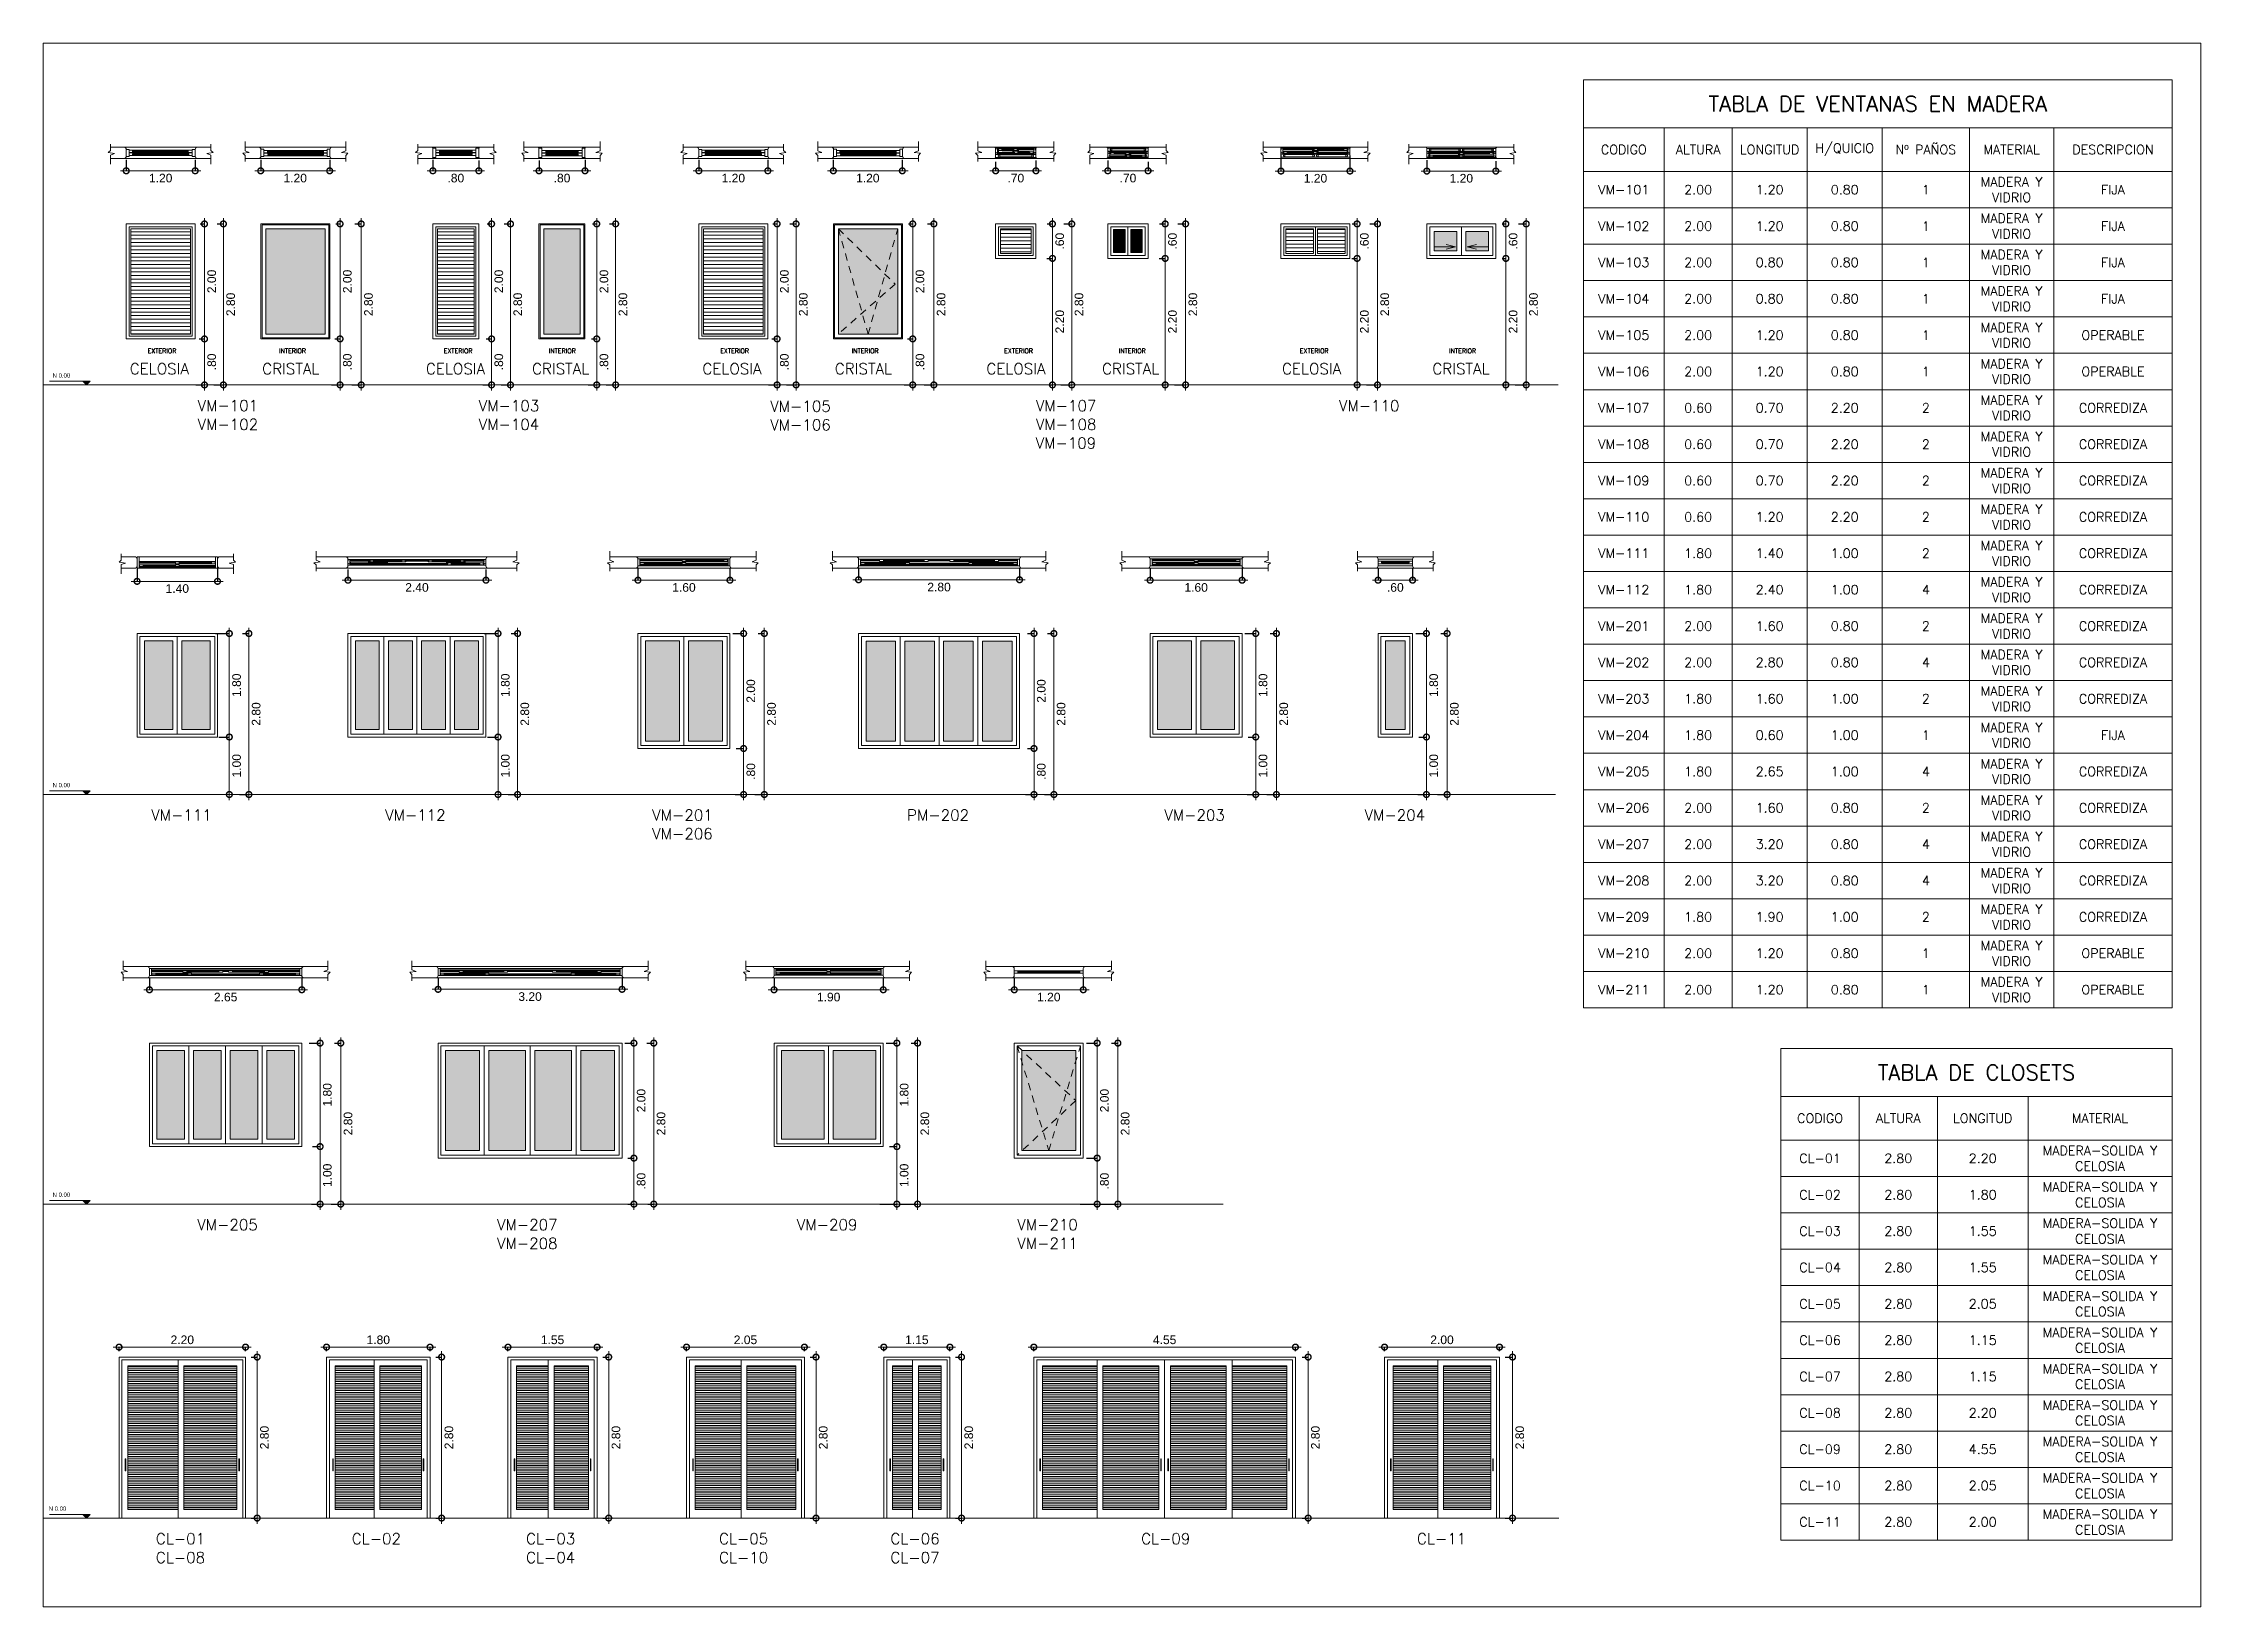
# Model space of a CAD drawing. Header units: metres. Extents: x 14 to 2416, y -346 to 476.
# Drawn here: x 300.79 to 338.32, y -73.65 to -46.46 of the extents above; entities that cross this region are included whole.
import ezdxf

# ---------------------------------------------------------------- set-up
doc = ezdxf.new("R2010")
doc.units = ezdxf.units.M
doc.header["$PDMODE"] = 34
doc.linetypes.add('0', pattern=[0])
doc.linetypes.add('HIDDEN2', pattern=[0.1875, 0.125, -0.0625])
doc.layers.get('0').update_dxf_attribs({"color": 250, "linetype": '0', "lineweight": 20})
doc.layers.get('Defpoints').update_dxf_attribs({"color": 6})
for name, color, linetype, lineweight in [('A-AREA-IDEN', 251, 'Continuous', 9), ('A-DOOR', 35, 'Continuous', 5), ('A-WALL', 250, 'Continuous', 20), ('cristales', 131, 'Continuous', 0), ('cristales pyv', 9, 'Continuous', 0), ('DIMENSIONES', 5, 'Continuous', 5), ('piscina', 131, 'Continuous', 0), ('SE-2', 252, 'Continuous', 9), ('SE-2-MADERA', 36, 'Continuous', 9), ('SE-3', 253, 'Continuous', 5), ('textos', 7, 'Continuous', 0)]:
    doc.layers.add(name, color=color, linetype=linetype, lineweight=lineweight)
doc.styles.add('ESC100-2mm', font='arial.ttf', dxfattribs={"height": 0.15})
doc.styles.add('ESC50-3mm', font='arial.ttf', dxfattribs={"height": 0.15})
doc.styles.get("Standard").update_dxf_attribs({"font": 'arial.ttf', "height": 0.1875})
doc.dimstyles.new('DIMS100', dxfattribs={"dimtxt": 0.15, "dimasz": 0.2, "dimexe": 0.1, "dimexo": 0.1, "dimgap": 0.05, "dimtad": 2, "dimzin": 4, "dimdsep": 46, "dimtxsty": 'ESC100-2mm', "dimblk": 'DOTSMALL', "dimcen": 0.1, "dimdle": 0.1, "dimclrd": 256, "dimclre": 256, "dimclrt": 1, "dimadec": 0, "dimazin": 0, "dimtfac": 1, "dimtix": 1, "dimtmove": 2, "dimatfit": 3, "dimfxl": 1, "dimtolj": 1, "dimtzin": 0, "dimlwd": -1, "dimarcsym": 0})
pattern_1 = [(0, (48.111316, -105.45099), (0, 0.0635), [])]
pattern_2 = [(180, (319.198522, -70.90517), (0, -0.03175), [])]

msp = doc.modelspace()

# ---------------------------------------------------------------- texts
at = {"layer": 'SE-2-MADERA', "insert": (307.7017, -51.848), "char_height": 0.08, "width": 4.239917, "attachment_point": 7}
msp.add_mtext('\\pxqc;{\\Fromans|c0;INTERIOR}', dxfattribs=at)
at = {"layer": 'textos', "attachment_point": 5, "style": 'ESC50-3mm'}
for s, insert, char_height, width in [('{\\Fromans|c0;TABLA DE VENTANAS EN MADERA}', (332.7027, -47.5103), 0.27, 10.238672), ('{\\Fromans|c0;CODIGO}', (328.2861, -48.3072), 0.162, 1.405467), ('{\\Fromans|c0;ALTURA}', (329.5791, -48.3072), 0.162, 1.180467), ('{\\Fromans|c0;LONGITUD}', (330.8226, -48.3072), 0.162, 1.306467), ('{\\Fromans|c0;H/QUICIO}', (332.129, -48.3072), 0.162, 1.306467), ('{\\Fromans|c0;Nº PAÑOS}', (333.5397, -48.3072), 0.162, 1.514934), ('{\\Fromans|c0;MATERIAL}', (335.0322, -48.3072), 0.162, 1.469934), ('{\\Fromans|c0;DESCRIPCION}', (336.7946, -48.3072), 0.162, 2.054934), ('{\\Fromans|c0;MADERA Y\\PVIDRIO}', (335.0322, -49.0038), 0.162, 1.469934), ('{\\Fromans|c0;VM-101}', (328.2861, -49.0038), 0.162, 1.405467), ('{\\Fromans|c0;2.00}', (329.5791, -49.0038), 0.162, 1.180467), ('{\\Fromans|c0;1.20}', (330.8226, -49.0038), 0.162, 1.306467), ('{\\Fromans|c0;0.80}', (332.129, -49.0038), 0.162, 1.306467), ('{\\Fromans|c0;1}', (333.5397, -49.0038), 0.162, 1.514934), ('{\\Fromans|c0;FIJA}', (336.7946, -49.0038), 0.162, 2.054934), ('{\\Fromans|c0;MADERA Y\\PVIDRIO}', (335.0322, -49.6362), 0.162, 1.469934), ('{\\Fromans|c0;VM-102}', (328.2861, -49.6362), 0.162, 1.405467), ('{\\Fromans|c0;2.00}', (329.5791, -49.6362), 0.162, 1.180467), ('{\\Fromans|c0;1.20}', (330.8226, -49.6362), 0.162, 1.306467), ('{\\Fromans|c0;0.80}', (332.129, -49.6362), 0.162, 1.306467), ('{\\Fromans|c0;1}', (333.5397, -49.6362), 0.162, 1.514934), ('{\\Fromans|c0;FIJA}', (336.7946, -49.6362), 0.162, 2.054934), ('{\\Fromans|c0;VM-103}', (328.2861, -50.2685), 0.162, 1.405467), ('{\\Fromans|c0;2.00}', (329.5791, -50.2685), 0.162, 1.180467), ('{\\Fromans|c0;0.80}', (330.8226, -50.2685), 0.162, 1.306467), ('{\\Fromans|c0;0.80}', (332.129, -50.2685), 0.162, 1.306467), ('{\\Fromans|c0;1}', (333.5397, -50.2685), 0.162, 1.514934), ('{\\Fromans|c0;MADERA Y\\PVIDRIO}', (335.0322, -50.2685), 0.162, 1.469934), ('{\\Fromans|c0;FIJA}', (336.7946, -50.2685), 0.162, 2.054934), ('{\\Fromans|c0;VM-104}', (328.2861, -50.9009), 0.162, 1.405467), ('{\\Fromans|c0;2.00}', (329.5791, -50.9009), 0.162, 1.180467), ('{\\Fromans|c0;0.80}', (330.8226, -50.9009), 0.162, 1.306467), ('{\\Fromans|c0;0.80}', (332.129, -50.9009), 0.162, 1.306467), ('{\\Fromans|c0;1}', (333.5397, -50.9009), 0.162, 1.514934), ('{\\Fromans|c0;MADERA Y\\PVIDRIO}', (335.0322, -50.9009), 0.162, 1.469934), ('{\\Fromans|c0;FIJA}', (336.7946, -50.9009), 0.162, 2.054934), ('{\\Fromans|c0;MADERA Y\\PVIDRIO}', (335.0322, -51.5333), 0.162, 1.469934), ('{\\Fromans|c0;VM-105}', (328.2861, -51.5333), 0.162, 1.405467), ('{\\Fromans|c0;2.00}', (329.5791, -51.5333), 0.162, 1.180467), ('{\\Fromans|c0;1.20}', (330.8226, -51.5333), 0.162, 1.306467), ('{\\Fromans|c0;0.80}', (332.129, -51.5333), 0.162, 1.306467), ('{\\Fromans|c0;1}', (333.5397, -51.5333), 0.162, 1.514934), ('{\\Fromans|c0;OPERABLE}', (336.7946, -51.5333), 0.162, 2.054934), ('{\\Fromans|c0;VM-106}', (328.2861, -52.1657), 0.162, 1.405467), ('{\\Fromans|c0;2.00}', (329.5791, -52.1657), 0.162, 1.180467), ('{\\Fromans|c0;1.20}', (330.8226, -52.1657), 0.162, 1.306467), ('{\\Fromans|c0;0.80}', (332.129, -52.1657), 0.162, 1.306467), ('{\\Fromans|c0;1}', (333.5397, -52.1657), 0.162, 1.514934), ('{\\Fromans|c0;MADERA Y\\PVIDRIO}', (335.0322, -52.1657), 0.162, 1.469934), ('{\\Fromans|c0;OPERABLE}', (336.7946, -52.1657), 0.162, 2.054934), ('{\\Fromans|c0;VM-107}', (328.2861, -52.798), 0.162, 1.405467), ('{\\Fromans|c0;0.60}', (329.5791, -52.798), 0.162, 1.180467), ('{\\Fromans|c0;0.70}', (330.8226, -52.798), 0.162, 1.306467), ('{\\Fromans|c0;2.20}', (332.129, -52.798), 0.162, 1.306467), ('{\\Fromans|c0;2}', (333.5397, -52.798), 0.162, 1.514934), ('{\\Fromans|c0;MADERA Y\\PVIDRIO}', (335.0322, -52.798), 0.162, 1.469934), ('{\\Fromans|c0;CORREDIZA}', (336.7946, -52.798), 0.162, 2.054934), ('{\\Fromans|c0;MADERA Y\\PVIDRIO}', (335.0322, -53.4304), 0.162, 1.469934), ('{\\Fromans|c0;VM-108}', (328.2861, -53.4304), 0.162, 1.405467), ('{\\Fromans|c0;0.60}', (329.5791, -53.4304), 0.162, 1.180467), ('{\\Fromans|c0;0.70}', (330.8226, -53.4304), 0.162, 1.306467), ('{\\Fromans|c0;2.20}', (332.129, -53.4304), 0.162, 1.306467), ('{\\Fromans|c0;2}', (333.5397, -53.4304), 0.162, 1.514934), ('{\\Fromans|c0;CORREDIZA}', (336.7946, -53.4304), 0.162, 2.054934), ('{\\Fromans|c0;VM-109}', (328.2861, -54.0628), 0.162, 1.405467), ('{\\Fromans|c0;0.60}', (329.5791, -54.0628), 0.162, 1.180467), ('{\\Fromans|c0;0.70}', (330.8226, -54.0628), 0.162, 1.306467), ('{\\Fromans|c0;2.20}', (332.129, -54.0628), 0.162, 1.306467), ('{\\Fromans|c0;2}', (333.5397, -54.0628), 0.162, 1.514934), ('{\\Fromans|c0;MADERA Y\\PVIDRIO}', (335.0322, -54.0628), 0.162, 1.469934), ('{\\Fromans|c0;CORREDIZA}', (336.7946, -54.0628), 0.162, 2.054934), ('{\\Fromans|c0;VM-110}', (328.2861, -54.6952), 0.162, 1.405467), ('{\\Fromans|c0;0.60}', (329.5791, -54.6952), 0.162, 1.180467), ('{\\Fromans|c0;1.20}', (330.8226, -54.6952), 0.162, 1.306467), ('{\\Fromans|c0;2.20}', (332.129, -54.6952), 0.162, 1.306467), ('{\\Fromans|c0;2}', (333.5397, -54.6952), 0.162, 1.514934), ('{\\Fromans|c0;MADERA Y\\PVIDRIO}', (335.0322, -54.6952), 0.162, 1.469934), ('{\\Fromans|c0;CORREDIZA}', (336.7946, -54.6952), 0.162, 2.054934), ('{\\Fromans|c0;MADERA Y\\PVIDRIO}', (335.0322, -55.3275), 0.162, 1.469934), ('{\\Fromans|c0;VM-111}', (328.2861, -55.3275), 0.162, 1.405467), ('{\\Fromans|c0;1.80}', (329.5791, -55.3275), 0.162, 1.180467), ('{\\Fromans|c0;1.40}', (330.8226, -55.3275), 0.162, 1.306467), ('{\\Fromans|c0;1.00}', (332.129, -55.3275), 0.162, 1.306467), ('{\\Fromans|c0;2}', (333.5397, -55.3275), 0.162, 1.514934), ('{\\Fromans|c0;CORREDIZA}', (336.7946, -55.3275), 0.162, 2.054934), ('{\\Fromans|c0;VM-112}', (328.2861, -55.9599), 0.162, 1.405467), ('{\\Fromans|c0;1.80}', (329.5791, -55.9599), 0.162, 1.180467), ('{\\Fromans|c0;2.40}', (330.8226, -55.9599), 0.162, 1.306467), ('{\\Fromans|c0;1.00}', (332.129, -55.9599), 0.162, 1.306467), ('{\\Fromans|c0;4}', (333.5397, -55.9599), 0.162, 1.514934), ('{\\Fromans|c0;MADERA Y\\PVIDRIO}', (335.0322, -55.9599), 0.162, 1.469934), ('{\\Fromans|c0;CORREDIZA}', (336.7946, -55.9599), 0.162, 2.054934), ('{\\Fromans|c0;VM-201}', (328.2861, -56.5923), 0.162, 1.405467), ('{\\Fromans|c0;2.00}', (329.5791, -56.5923), 0.162, 1.180467), ('{\\Fromans|c0;1.60}', (330.8226, -56.5923), 0.162, 1.306467), ('{\\Fromans|c0;0.80}', (332.129, -56.5923), 0.162, 1.306467), ('{\\Fromans|c0;2}', (333.5397, -56.5923), 0.162, 1.514934), ('{\\Fromans|c0;MADERA Y\\PVIDRIO}', (335.0322, -56.5923), 0.162, 1.469934), ('{\\Fromans|c0;CORREDIZA}', (336.7946, -56.5923), 0.162, 2.054934), ('{\\Fromans|c0;MADERA Y\\PVIDRIO}', (335.0322, -57.2247), 0.162, 1.469934), ('{\\Fromans|c0;VM-202}', (328.2861, -57.2247), 0.162, 1.405467), ('{\\Fromans|c0;2.00}', (329.5791, -57.2247), 0.162, 1.180467), ('{\\Fromans|c0;2.80}', (330.8226, -57.2247), 0.162, 1.306467), ('{\\Fromans|c0;0.80}', (332.129, -57.2247), 0.162, 1.306467), ('{\\Fromans|c0;4}', (333.5397, -57.2247), 0.162, 1.514934), ('{\\Fromans|c0;CORREDIZA}', (336.7946, -57.2247), 0.162, 2.054934), ('{\\Fromans|c0;VM-203}', (328.2861, -57.857), 0.162, 1.405467), ('{\\Fromans|c0;1.80}', (329.5791, -57.857), 0.162, 1.180467), ('{\\Fromans|c0;1.60}', (330.8226, -57.857), 0.162, 1.306467), ('{\\Fromans|c0;1.00}', (332.129, -57.857), 0.162, 1.306467), ('{\\Fromans|c0;2}', (333.5397, -57.857), 0.162, 1.514934), ('{\\Fromans|c0;MADERA Y\\PVIDRIO}', (335.0322, -57.857), 0.162, 1.469934), ('{\\Fromans|c0;CORREDIZA}', (336.7946, -57.857), 0.162, 2.054934), ('{\\Fromans|c0;VM-204}', (328.2861, -58.4894), 0.162, 1.405467), ('{\\Fromans|c0;1.80}', (329.5791, -58.4894), 0.162, 1.180467), ('{\\Fromans|c0;0.60}', (330.8226, -58.4894), 0.162, 1.306467), ('{\\Fromans|c0;1.00}', (332.129, -58.4894), 0.162, 1.306467), ('{\\Fromans|c0;1}', (333.5397, -58.4894), 0.162, 1.514934), ('{\\Fromans|c0;MADERA Y\\PVIDRIO}', (335.0322, -58.4894), 0.162, 1.469934), ('{\\Fromans|c0;FIJA}', (336.7946, -58.4894), 0.162, 2.054934), ('{\\Fromans|c0;MADERA Y\\PVIDRIO}', (335.0322, -59.1218), 0.162, 1.469934), ('{\\Fromans|c0;VM-205}', (328.2861, -59.1218), 0.162, 1.405467), ('{\\Fromans|c0;1.80}', (329.5791, -59.1218), 0.162, 1.180467), ('{\\Fromans|c0;2.65}', (330.8226, -59.1218), 0.162, 1.306467), ('{\\Fromans|c0;1.00}', (332.129, -59.1218), 0.162, 1.306467), ('{\\Fromans|c0;4}', (333.5397, -59.1218), 0.162, 1.514934), ('{\\Fromans|c0;CORREDIZA}', (336.7946, -59.1218), 0.162, 2.054934), ('{\\Fromans|c0;VM-206}', (328.2861, -59.7542), 0.162, 1.405467), ('{\\Fromans|c0;2.00}', (329.5791, -59.7542), 0.162, 1.180467), ('{\\Fromans|c0;1.60}', (330.8226, -59.7542), 0.162, 1.306467), ('{\\Fromans|c0;0.80}', (332.129, -59.7542), 0.162, 1.306467), ('{\\Fromans|c0;2}', (333.5397, -59.7542), 0.162, 1.514934), ('{\\Fromans|c0;MADERA Y\\PVIDRIO}', (335.0322, -59.7542), 0.162, 1.469934), ('{\\Fromans|c0;CORREDIZA}', (336.7946, -59.7542), 0.162, 2.054934), ('{\\Fromans|c0;VM-207}', (328.2861, -60.3865), 0.162, 1.405467), ('{\\Fromans|c0;2.00}', (329.5791, -60.3865), 0.162, 1.180467), ('{\\Fromans|c0;3.20}', (330.8226, -60.3865), 0.162, 1.306467), ('{\\Fromans|c0;0.80}', (332.129, -60.3865), 0.162, 1.306467), ('{\\Fromans|c0;4}', (333.5397, -60.3865), 0.162, 1.514934), ('{\\Fromans|c0;MADERA Y\\PVIDRIO}', (335.0322, -60.3865), 0.162, 1.469934), ('{\\Fromans|c0;CORREDIZA}', (336.7946, -60.3865), 0.162, 2.054934), ('{\\Fromans|c0;VM-208}', (328.2861, -61.0189), 0.162, 1.405467), ('{\\Fromans|c0;2.00}', (329.5791, -61.0189), 0.162, 1.180467), ('{\\Fromans|c0;3.20}', (330.8226, -61.0189), 0.162, 1.306467), ('{\\Fromans|c0;0.80}', (332.129, -61.0189), 0.162, 1.306467), ('{\\Fromans|c0;4}', (333.5397, -61.0189), 0.162, 1.514934), ('{\\Fromans|c0;MADERA Y\\PVIDRIO}', (335.0322, -61.0189), 0.162, 1.469934), ('{\\Fromans|c0;CORREDIZA}', (336.7946, -61.0189), 0.162, 2.054934), ('{\\Fromans|c0;MADERA Y\\PVIDRIO}', (335.0322, -61.6513), 0.162, 1.469934), ('{\\Fromans|c0;VM-209}', (328.2861, -61.6513), 0.162, 1.405467), ('{\\Fromans|c0;1.80}', (329.5791, -61.6513), 0.162, 1.180467), ('{\\Fromans|c0;1.90}', (330.8226, -61.6513), 0.162, 1.107788), ('{\\Fromans|c0;1.00}', (332.129, -61.6513), 0.162, 1.306467), ('{\\Fromans|c0;2}', (333.5397, -61.6513), 0.162, 1.514934), ('{\\Fromans|c0;CORREDIZA}', (336.7946, -61.6513), 0.162, 2.054934), ('{\\Fromans|c0;VM-210}', (328.2861, -62.2837), 0.162, 1.405467), ('{\\Fromans|c0;2.00}', (329.5791, -62.2837), 0.162, 1.180467), ('{\\Fromans|c0;1.20}', (330.8226, -62.2837), 0.162, 1.107788), ('{\\Fromans|c0;0.80}', (332.129, -62.2837), 0.162, 1.306467), ('{\\Fromans|c0;1}', (333.5397, -62.2837), 0.162, 1.514934), ('{\\Fromans|c0;MADERA Y\\PVIDRIO}', (335.0322, -62.2837), 0.162, 1.469934), ('{\\Fromans|c0;OPERABLE}', (336.7946, -62.2837), 0.162, 2.054934), ('{\\Fromans|c0;VM-211}', (328.2861, -62.916), 0.162, 1.405467), ('{\\Fromans|c0;2.00}', (329.5791, -62.916), 0.162, 1.180467), ('{\\Fromans|c0;1.20}', (330.8226, -62.916), 0.162, 1.107788), ('{\\Fromans|c0;0.80}', (332.129, -62.916), 0.162, 1.306467), ('{\\Fromans|c0;1}', (333.5397, -62.916), 0.162, 1.514934), ('{\\Fromans|c0;MADERA Y\\PVIDRIO}', (335.0322, -62.916), 0.162, 1.469934), ('{\\Fromans|c0;OPERABLE}', (336.7946, -62.916), 0.162, 2.054934), ('{\\Fromans|c0;TABLA DE CLOSETS}', (334.4209, -64.3556), 0.27, 6.802336), ('{\\Fromans|c0;CODIGO}', (331.7, -65.1525), 0.162, 1.360467), ('{\\Fromans|c0;ALTURA}', (333.0604, -65.1525), 0.162, 1.360467), ('{\\Fromans|c0;LONGITUD}', (334.5289, -65.1525), 0.162, 1.576467), ('{\\Fromans|c0;MATERIAL}', (336.5696, -65.1525), 0.162, 2.504934), ('{\\Fromans|c0;MADERA-SOLIDA Y CELOSIA}', (336.5696, -65.8491), 0.162, 2.504934), ('{\\Fromans|c0;CL-01}', (331.7, -65.8491), 0.162, 1.360467), ('{\\Fromans|c0;2.80}', (333.0604, -65.8491), 0.162, 1.360467), ('{\\Fromans|c0;2.20}', (334.5289, -65.8491), 0.162, 1.576467), ('{\\Fromans|c0;CL-02}', (331.7, -66.4815), 0.162, 1.360467), ('{\\Fromans|c0;2.80}', (333.0604, -66.4815), 0.162, 1.360467), ('{\\Fromans|c0;1.80}', (334.5289, -66.4815), 0.162, 1.576467), ('{\\Fromans|c0;MADERA-SOLIDA Y CELOSIA}', (336.5696, -66.4815), 0.162, 2.504934), ('{\\Fromans|c0;CL-03}', (331.7, -67.1139), 0.162, 1.360467), ('{\\Fromans|c0;2.80}', (333.0604, -67.1139), 0.162, 1.360467), ('{\\Fromans|c0;1.55}', (334.5289, -67.1139), 0.162, 1.576467), ('{\\Fromans|c0;MADERA-SOLIDA Y CELOSIA}', (336.5696, -67.1139), 0.162, 2.504934), ('{\\Fromans|c0;MADERA-SOLIDA Y CELOSIA}', (336.5696, -67.7462), 0.162, 2.504934), ('{\\Fromans|c0;CL-04}', (331.7, -67.7462), 0.162, 1.360467), ('{\\Fromans|c0;2.80}', (333.0604, -67.7462), 0.162, 1.360467), ('{\\Fromans|c0;1.55}', (334.5289, -67.7462), 0.162, 1.576467), ('{\\Fromans|c0;CL-05}', (331.7, -68.3786), 0.162, 1.360467), ('{\\Fromans|c0;2.80}', (333.0604, -68.3786), 0.162, 1.360467), ('{\\Fromans|c0;2.05}', (334.5289, -68.3786), 0.162, 1.576467), ('{\\Fromans|c0;MADERA-SOLIDA Y CELOSIA}', (336.5696, -68.3786), 0.162, 2.504934), ('{\\Fromans|c0;CL-06}', (331.7, -69.011), 0.162, 1.360467), ('{\\Fromans|c0;2.80}', (333.0604, -69.011), 0.162, 1.360467), ('{\\Fromans|c0;1.15}', (334.5289, -69.011), 0.162, 1.576467), ('{\\Fromans|c0;MADERA-SOLIDA Y CELOSIA}', (336.5696, -69.011), 0.162, 2.504934), ('{\\Fromans|c0;MADERA-SOLIDA Y CELOSIA}', (336.5696, -69.6434), 0.162, 2.504934), ('{\\Fromans|c0;CL-07}', (331.7, -69.6434), 0.162, 1.360467), ('{\\Fromans|c0;2.80}', (333.0604, -69.6434), 0.162, 1.360467), ('{\\Fromans|c0;1.15}', (334.5289, -69.6434), 0.162, 1.576467), ('{\\Fromans|c0;MADERA-SOLIDA Y CELOSIA}', (336.5696, -70.2757), 0.162, 2.504934), ('{\\Fromans|c0;CL-08}', (331.7, -70.2757), 0.162, 1.360467), ('{\\Fromans|c0;2.80}', (333.0604, -70.2757), 0.162, 1.360467), ('{\\Fromans|c0;2.20}', (334.5289, -70.2757), 0.162, 1.576467), ('{\\Fromans|c0;CL-09}', (331.7, -70.9081), 0.162, 1.360467), ('{\\Fromans|c0;2.80}', (333.0604, -70.9081), 0.162, 1.360467), ('{\\Fromans|c0;4.55}', (334.5289, -70.9081), 0.162, 1.576467), ('{\\Fromans|c0;MADERA-SOLIDA Y CELOSIA}', (336.5696, -70.9081), 0.162, 2.504934), ('{\\Fromans|c0;CL-10}', (331.7, -71.5405), 0.162, 1.360467), ('{\\Fromans|c0;2.80}', (333.0604, -71.5405), 0.162, 1.360467), ('{\\Fromans|c0;2.05}', (334.5289, -71.5405), 0.162, 1.576467), ('{\\Fromans|c0;MADERA-SOLIDA Y CELOSIA}', (336.5696, -71.5405), 0.162, 2.504934), ('{\\Fromans|c0;MADERA-SOLIDA Y CELOSIA}', (336.5696, -72.1728), 0.162, 2.504934), ('{\\Fromans|c0;CL-11}', (331.7, -72.1728), 0.162, 1.360467), ('{\\Fromans|c0;2.80}', (333.0604, -72.1728), 0.162, 1.360467), ('{\\Fromans|c0;2.00}', (334.5289, -72.1728), 0.162, 1.576467)]:
    msp.add_mtext(s, dxfattribs=dict(at, insert=insert, char_height=char_height, width=width))
at = {"layer": 'textos', "char_height": 0.08, "width": 4.239917, "attachment_point": 7}
for s, insert in [('\\pxqc;{\\Fromans|c0;EXTERIOR}', (300.7387, -51.848)), ('\\pxqc;{\\Fromans|c0;INTERIOR}', (303.0087, -51.848)), ('\\pxqc;{\\Fromans|c0;EXTERIOR}', (305.8896, -51.848)), ('\\pxqc;{\\Fromans|c0;EXTERIOR}', (310.6994, -51.848)), ('\\pxqc;{\\Fromans|c0;INTERIOR}', (312.9693, -51.848)), ('\\pxqc;{\\Fromans|c0;EXTERIOR}', (315.6381, -51.848)), ('\\pxqc;{\\Fromans|c0;INTERIOR}', (317.6165, -51.848)), ('\\pxqc;{\\Fromans|c0;EXTERIOR}', (320.7807, -51.848)), ('\\pxqc;{\\Fromans|c0;INTERIOR}', (323.3622, -51.848))]:
    msp.add_mtext(s, dxfattribs=dict(at, insert=insert))
at = {"layer": 'textos', "char_height": 0.192, "attachment_point": 1}
for s, width, heights, insert in [('{\\Fromans|c0;CELOSIA}', 0.726882, [0], (302.2989, -52.0222)), ('{\\Fromans|c0;CRISTAL}', 0.726882, [0], (304.6022, -52.0222)), ('{\\Fromans|c0;CELOSIA}', 0.726882, [0], (307.4498, -52.0222)), ('{\\Fromans|c0;CRISTAL}', 0.726882, [0], (309.2952, -52.0222)), ('{\\Fromans|c0;CELOSIA}', 0.726882, [0], (312.2595, -52.0222)), ('{\\Fromans|c0;CRISTAL}', 0.726882, [0], (314.5629, -52.0222)), ('{\\Fromans|c0;CELOSIA}', 0.726882, [0], (317.1982, -52.0222)), ('{\\Fromans|c0;CRISTAL}', 0.726882, [0], (319.2101, -52.0222)), ('{\\Fromans|c0;CELOSIA}', 0.726882, [0], (322.3409, -52.0222)), ('{\\Fromans|c0;CRISTAL}', 0.726882, [0], (324.9557, -52.0222)), ('{\\Fromans|c0;VM-101}', 0.726882, [0], (303.4782, -52.6617)), ('{\\Fromans|c0;VM-103}', 0.856191, [0], (308.3675, -52.6663)), ('{\\Fromans|c0;VM-105}', 0.856191, [0], (313.4388, -52.674)), ('{\\Fromans|c0;VM-107}', 0.856191, [0], (318.0592, -52.6663)), ('{\\Fromans|c0;VM-110}', 0.856191, [0], (323.3311, -52.6663)), ('{\\Fromans|c0;VM-102}', 0.726882, [0], (303.4782, -52.9901)), ('{\\Fromans|c0;VM-104}', 0.856191, [0], (308.3675, -52.9901)), ('{\\Fromans|c0;VM-106}', 0.856191, [0], (313.4388, -52.9978)), ('{\\Fromans|c0;VM-108}', 0.856191, [0], (318.0592, -52.9901)), ('{\\Fromans|c0;VM-109}', 0.856191, [0], (318.0554, -53.3139)), ('{\\Fromans|c0;VM-111}', 1.055273, [0.2467], (302.6718, -59.7849)), ('{\\Fromans|c0;VM-112}', 0.726882, [0], (306.7391, -59.7849)), ('{\\Fromans|c0;VM-201}', 1.055273, [0.2467], (311.3848, -59.7849)), ('{\\Fromans|c0;PM-202}', 0.726882, [0], (315.8188, -59.7849)), ('{\\Fromans|c0;VM-203}', 1.055273, [0.2467], (320.2932, -59.7849)), ('{\\Fromans|c0;VM-204}', 1.055273, [0.2467], (323.7771, -59.7849)), ('{\\Fromans|c0;VM-206}', 1.055273, [0.2467], (311.3848, -60.1087)), ('{\\Fromans|c0;VM-205}', 1.055273, [0.2467], (303.472, -66.908)), ('{\\Fromans|c0;VM-207}', 1.055273, [0.2467], (308.6857, -66.908)), ('{\\Fromans|c0;VM-209}', 1.055273, [0.2467], (313.9012, -66.908)), ('{\\Fromans|c0;VM-210}', 1.055273, [0.2467], (317.736, -66.908)), ('{\\Fromans|c0;VM-208}', 1.055273, [0.2467], (308.6857, -67.2319)), ('{\\Fromans|c0;VM-211}', 1.055273, [0.2467], (317.736, -67.2319)), ('{\\Fromans|c0;CL-01}', 0.726882, [0.192], (302.7518, -72.3678)), ('{\\Fromans|c0;CL-02}', 0.726882, [0.192], (306.1605, -72.3678)), ('{\\Fromans|c0;CL-03}', 0.726882, [0.192], (309.1917, -72.3678)), ('{\\Fromans|c0;CL-05}', 0.726882, [0.192], (312.5473, -72.3678)), ('{\\Fromans|c0;CL-06}', 0.726882, [0.192], (315.5289, -72.3678)), ('{\\Fromans|c0;CL-09}', 0.726882, [0.192], (319.8907, -72.3678)), ('{\\Fromans|c0;CL-11}', 0.726882, [0.192], (324.6881, -72.3678)), ('{\\Fromans|c0;CL-08}', 1.148712, [0.192], (302.7518, -72.6961)), ('{\\Fromans|c0;CL-04}', 0.726882, [0.192], (309.1917, -72.6961)), ('{\\Fromans|c0;CL-10}', 0.726882, [0.192], (312.5473, -72.6961)), ('{\\Fromans|c0;CL-07}', 0.726882, [0.192], (315.5289, -72.6961))]:
    msp.add_mtext_dynamic_manual_height_columns(s, width=width, gutter_width=2.5, heights=heights, dxfattribs=dict(at, insert=insert))
at = {"layer": 'textos', "char_height": 0.075, "attachment_point": 1, "style": 'ESC100-2mm'}
for insert in [(300.9566, -52.1974), (300.9566, -59.3206), (300.9566, -66.4437), (300.8886, -71.9034)]:
    msp.add_mtext_dynamic_manual_height_columns('{\\Ftxt|c0;N 0.00}', width=2.216942, gutter_width=0.5, heights=[0], dxfattribs=dict(at, insert=insert))

# ---------------------------------------------------------------- blocks, each defined once
blk = doc.blocks.new('_DotSmall')
at = {"color": 0, "linetype": 'ByBlock', "lineweight": 13, "const_width": 0.5}
blk.add_lwpolyline([(-0.0625, 0, 1), (0.0625, 0, 1)], format="xyb", close=True, dxfattribs=at)
blk = doc.blocks.new('*D894')
at = {"layer": 'Defpoints', "color": 0, "transparency": 16777216}
for p in [(312.689, -56.722), (312.745, -58.722), (312.976, -58.722)]:
    blk.add_point(p, dxfattribs=at)
at = {"layer": 'DIMENSIONES', "transparency": 16777216}
blk.add_line((312.976, -56.622), (312.976, -58.822), dxfattribs=at)
at = {"layer": 'DIMENSIONES', "lineweight": -2, "transparency": 16777216}
for p, q in [((312.789, -56.722), (312.976, -56.722)), ((312.845, -58.722), (312.976, -58.722))]:
    blk.add_line(p, q, dxfattribs=at)
at = {"layer": 'DIMENSIONES', "transparency": 16777216, "xscale": 0.2, "yscale": 0.2, "zscale": 0.2}
for p, rotation in [((312.976, -56.722), 90), ((312.976, -58.722), 270)]:
    blk.add_blockref('_DotSmall', p, dxfattribs=dict(at, rotation=rotation))
at = {"layer": 'DIMENSIONES', "color": 5, "transparency": 16777216, "insert": (313.102, -57.722), "char_height": 0.15, "attachment_point": 5, "rotation": 90, "style": 'ESC100-2mm'}
blk.add_mtext('\\A1;2.00', dxfattribs=at)
blk = doc.blocks.new('*D892')
at = {"layer": 'Defpoints', "color": 0, "transparency": 16777216}
for p in [(312.784, -58.722), (312.726, -59.522), (312.976, -59.522)]:
    blk.add_point(p, dxfattribs=at)
at = {"layer": 'DIMENSIONES', "lineweight": -2, "transparency": 16777216}
for p, q in [((312.884, -58.722), (312.976, -58.722)), ((312.826, -59.522), (312.976, -59.522))]:
    blk.add_line(p, q, dxfattribs=at)
at = {"layer": 'DIMENSIONES', "transparency": 16777216}
blk.add_line((312.976, -58.622), (312.976, -59.622), dxfattribs=at)
at = {"layer": 'DIMENSIONES', "transparency": 16777216, "xscale": 0.2, "yscale": 0.2, "zscale": 0.2}
for p, rotation in [((312.976, -58.722), 90), ((312.976, -59.522), 270)]:
    blk.add_blockref('_DotSmall', p, dxfattribs=dict(at, rotation=rotation))
at = {"layer": 'DIMENSIONES', "color": 5, "transparency": 16777216, "insert": (313.102, -59.122), "char_height": 0.15, "attachment_point": 5, "rotation": 90, "style": 'ESC100-2mm'}
blk.add_mtext('\\A1;.80', dxfattribs=at)
blk = doc.blocks.new('*D893')
at = {"layer": 'Defpoints', "color": 0, "transparency": 16777216}
for p in [(313.126, -56.722), (313.07, -59.522), (313.336, -59.522)]:
    blk.add_point(p, dxfattribs=at)
at = {"layer": 'DIMENSIONES', "transparency": 16777216}
blk.add_line((313.336, -56.622), (313.336, -59.622), dxfattribs=at)
at = {"layer": 'DIMENSIONES', "lineweight": -2, "transparency": 16777216}
for p, q in [((313.226, -56.722), (313.336, -56.722)), ((313.17, -59.522), (313.336, -59.522))]:
    blk.add_line(p, q, dxfattribs=at)
at = {"layer": 'DIMENSIONES', "transparency": 16777216, "xscale": 0.2, "yscale": 0.2, "zscale": 0.2}
for p, rotation in [((313.336, -56.722), 90), ((313.336, -59.522), 270)]:
    blk.add_blockref('_DotSmall', p, dxfattribs=dict(at, rotation=rotation))
at = {"layer": 'DIMENSIONES', "color": 5, "transparency": 16777216, "insert": (313.462, -58.122), "char_height": 0.15, "attachment_point": 5, "rotation": 90, "style": 'ESC100-2mm'}
blk.add_mtext('\\A1;2.80', dxfattribs=at)
blk = doc.blocks.new('A - ANNO - NPT SECC')
blk.add_hatch(color=256).paths.add_polyline_path([(-0.1, 0.1), (0.1, 0.1), (0, 0)])
blk.add_line((0.1, 0.1), (1.022, 0.1))
blk.add_lwpolyline([(-0.1, 0.1), (0.1, 0.1), (0, 0), (-0.1, 0.1)])
blk = doc.blocks.new('*D895')
at = {"layer": 'Defpoints', "color": 0, "transparency": 16777216}
for p in [(303.423, -49.599), (303.406, -51.599), (303.598, -51.599)]:
    blk.add_point(p, dxfattribs=at)
at = {"layer": 'DIMENSIONES', "transparency": 16777216}
blk.add_line((303.598, -49.499), (303.598, -51.699), dxfattribs=at)
at = {"layer": 'DIMENSIONES', "lineweight": -2, "transparency": 16777216}
for p, q in [((303.523, -49.599), (303.598, -49.599)), ((303.506, -51.599), (303.598, -51.599))]:
    blk.add_line(p, q, dxfattribs=at)
at = {"layer": 'DIMENSIONES', "transparency": 16777216, "xscale": 0.2, "yscale": 0.2, "zscale": 0.2}
for p, rotation in [((303.598, -49.599), 90), ((303.598, -51.599), 270)]:
    blk.add_blockref('_DotSmall', p, dxfattribs=dict(at, rotation=rotation))
at = {"layer": 'DIMENSIONES', "color": 5, "transparency": 16777216, "insert": (303.724, -50.599), "char_height": 0.15, "attachment_point": 5, "rotation": 90, "style": 'ESC100-2mm'}
blk.add_mtext('\\A1;2.00', dxfattribs=at)
blk = doc.blocks.new('*D896')
at = {"layer": 'Defpoints', "color": 0, "transparency": 16777216}
for p in [(303.406, -51.599), (303.348, -52.399), (303.598, -52.399)]:
    blk.add_point(p, dxfattribs=at)
at = {"layer": 'DIMENSIONES', "lineweight": -2, "transparency": 16777216}
for p, q in [((303.506, -51.599), (303.598, -51.599)), ((303.448, -52.399), (303.598, -52.399))]:
    blk.add_line(p, q, dxfattribs=at)
at = {"layer": 'DIMENSIONES', "transparency": 16777216}
blk.add_line((303.598, -51.499), (303.598, -52.499), dxfattribs=at)
at = {"layer": 'DIMENSIONES', "transparency": 16777216, "xscale": 0.2, "yscale": 0.2, "zscale": 0.2}
for p, rotation in [((303.598, -51.599), 90), ((303.598, -52.399), 270)]:
    blk.add_blockref('_DotSmall', p, dxfattribs=dict(at, rotation=rotation))
at = {"layer": 'DIMENSIONES', "color": 5, "transparency": 16777216, "insert": (303.724, -51.999), "char_height": 0.15, "attachment_point": 5, "rotation": 90, "style": 'ESC100-2mm'}
blk.add_mtext('\\A1;.80', dxfattribs=at)
blk = doc.blocks.new('*D897')
at = {"layer": 'Defpoints', "color": 0, "transparency": 16777216}
for p in [(303.718, -49.599), (303.662, -52.399), (303.927, -52.399)]:
    blk.add_point(p, dxfattribs=at)
at = {"layer": 'DIMENSIONES', "transparency": 16777216}
blk.add_line((303.927, -49.499), (303.927, -52.499), dxfattribs=at)
at = {"layer": 'DIMENSIONES', "lineweight": -2, "transparency": 16777216}
for p, q in [((303.818, -49.599), (303.927, -49.599)), ((303.762, -52.399), (303.927, -52.399))]:
    blk.add_line(p, q, dxfattribs=at)
at = {"layer": 'DIMENSIONES', "transparency": 16777216, "xscale": 0.2, "yscale": 0.2, "zscale": 0.2}
for p, rotation in [((303.927, -49.599), 90), ((303.927, -52.399), 270)]:
    blk.add_blockref('_DotSmall', p, dxfattribs=dict(at, rotation=rotation))
at = {"layer": 'DIMENSIONES', "color": 5, "transparency": 16777216, "insert": (304.054, -50.999), "char_height": 0.15, "attachment_point": 5, "rotation": 90, "style": 'ESC100-2mm'}
blk.add_mtext('\\A1;2.80', dxfattribs=at)
blk = doc.blocks.new('*D898')
at = {"layer": 'Defpoints', "color": 0, "transparency": 16777216}
for p in [(308.417, -49.599), (308.4, -51.599), (308.592, -51.599)]:
    blk.add_point(p, dxfattribs=at)
at = {"layer": 'DIMENSIONES', "transparency": 16777216}
blk.add_line((308.592, -49.499), (308.592, -51.699), dxfattribs=at)
at = {"layer": 'DIMENSIONES', "lineweight": -2, "transparency": 16777216}
for p, q in [((308.517, -49.599), (308.592, -49.599)), ((308.5, -51.599), (308.592, -51.599))]:
    blk.add_line(p, q, dxfattribs=at)
at = {"layer": 'DIMENSIONES', "transparency": 16777216, "xscale": 0.2, "yscale": 0.2, "zscale": 0.2}
for p, rotation in [((308.592, -49.599), 90), ((308.592, -51.599), 270)]:
    blk.add_blockref('_DotSmall', p, dxfattribs=dict(at, rotation=rotation))
at = {"layer": 'DIMENSIONES', "color": 5, "transparency": 16777216, "insert": (308.718, -50.599), "char_height": 0.15, "attachment_point": 5, "rotation": 90, "style": 'ESC100-2mm'}
blk.add_mtext('\\A1;2.00', dxfattribs=at)
blk = doc.blocks.new('*D899')
at = {"layer": 'Defpoints', "color": 0, "transparency": 16777216}
for p in [(308.4, -51.599), (308.342, -52.399), (308.592, -52.399)]:
    blk.add_point(p, dxfattribs=at)
at = {"layer": 'DIMENSIONES', "lineweight": -2, "transparency": 16777216}
for p, q in [((308.5, -51.599), (308.592, -51.599)), ((308.442, -52.399), (308.592, -52.399))]:
    blk.add_line(p, q, dxfattribs=at)
at = {"layer": 'DIMENSIONES', "transparency": 16777216}
blk.add_line((308.592, -51.499), (308.592, -52.499), dxfattribs=at)
at = {"layer": 'DIMENSIONES', "transparency": 16777216, "xscale": 0.2, "yscale": 0.2, "zscale": 0.2}
for p, rotation in [((308.592, -51.599), 90), ((308.592, -52.399), 270)]:
    blk.add_blockref('_DotSmall', p, dxfattribs=dict(at, rotation=rotation))
at = {"layer": 'DIMENSIONES', "color": 5, "transparency": 16777216, "insert": (308.718, -51.999), "char_height": 0.15, "attachment_point": 5, "rotation": 90, "style": 'ESC100-2mm'}
blk.add_mtext('\\A1;.80', dxfattribs=at)
blk = doc.blocks.new('*D900')
at = {"layer": 'Defpoints', "color": 0, "transparency": 16777216}
for p in [(308.712, -49.599), (308.656, -52.399), (308.921, -52.399)]:
    blk.add_point(p, dxfattribs=at)
at = {"layer": 'DIMENSIONES', "transparency": 16777216}
blk.add_line((308.921, -49.499), (308.921, -52.499), dxfattribs=at)
at = {"layer": 'DIMENSIONES', "lineweight": -2, "transparency": 16777216}
for p, q in [((308.812, -49.599), (308.921, -49.599)), ((308.756, -52.399), (308.921, -52.399))]:
    blk.add_line(p, q, dxfattribs=at)
at = {"layer": 'DIMENSIONES', "transparency": 16777216, "xscale": 0.2, "yscale": 0.2, "zscale": 0.2}
for p, rotation in [((308.921, -49.599), 90), ((308.921, -52.399), 270)]:
    blk.add_blockref('_DotSmall', p, dxfattribs=dict(at, rotation=rotation))
at = {"layer": 'DIMENSIONES', "color": 5, "transparency": 16777216, "insert": (309.048, -50.999), "char_height": 0.15, "attachment_point": 5, "rotation": 90, "style": 'ESC100-2mm'}
blk.add_mtext('\\A1;2.80', dxfattribs=at)
blk = doc.blocks.new('*D901')
at = {"layer": 'Defpoints', "color": 0, "transparency": 16777216}
for p in [(318.155, -49.599), (318.149, -50.199), (318.348, -50.199)]:
    blk.add_point(p, dxfattribs=at)
at = {"layer": 'DIMENSIONES', "transparency": 16777216}
blk.add_line((318.348, -49.499), (318.348, -50.299), dxfattribs=at)
at = {"layer": 'DIMENSIONES', "lineweight": -2, "transparency": 16777216}
for p, q in [((318.255, -49.599), (318.348, -49.599)), ((318.249, -50.199), (318.348, -50.199))]:
    blk.add_line(p, q, dxfattribs=at)
at = {"layer": 'DIMENSIONES', "transparency": 16777216, "xscale": 0.2, "yscale": 0.2, "zscale": 0.2}
for p, rotation in [((318.348, -49.599), 90), ((318.348, -50.199), 270)]:
    blk.add_blockref('_DotSmall', p, dxfattribs=dict(at, rotation=rotation))
at = {"layer": 'DIMENSIONES', "color": 5, "transparency": 16777216, "insert": (318.475, -49.899), "char_height": 0.15, "attachment_point": 5, "rotation": 90, "style": 'ESC100-2mm'}
blk.add_mtext('\\A1;.60', dxfattribs=at)
blk = doc.blocks.new('*D902')
at = {"layer": 'Defpoints', "color": 0, "transparency": 16777216}
for p in [(318.06, -48.397), (317.36, -48.418), (318.06, -48.676)]:
    blk.add_point(p, dxfattribs=at)
at = {"layer": 'DIMENSIONES', "transparency": 16777216}
blk.add_line((317.26, -48.676), (318.16, -48.676), dxfattribs=at)
at = {"layer": 'DIMENSIONES', "lineweight": -2, "transparency": 16777216}
for p, q in [((317.36, -48.518), (317.36, -48.676)), ((318.06, -48.497), (318.06, -48.676))]:
    blk.add_line(p, q, dxfattribs=at)
at = {"layer": 'DIMENSIONES', "transparency": 16777216, "xscale": 0.2, "yscale": 0.2, "zscale": 0.2, "rotation": 180}
blk.add_blockref('_DotSmall', (317.36, -48.676), dxfattribs=at)
at = {"layer": 'DIMENSIONES', "transparency": 16777216, "xscale": 0.2, "yscale": 0.2, "zscale": 0.2}
blk.add_blockref('_DotSmall', (318.06, -48.676), dxfattribs=at)
at = {"layer": 'DIMENSIONES', "color": 5, "transparency": 16777216, "insert": (317.71, -48.803), "char_height": 0.15, "attachment_point": 5, "style": 'ESC100-2mm'}
blk.add_mtext('\\A1;.70', dxfattribs=at)
blk = doc.blocks.new('*D903')
at = {"layer": 'Defpoints', "color": 0, "transparency": 16777216}
for p in [(302.236, -48.382), (303.436, -48.382), (303.436, -48.676)]:
    blk.add_point(p, dxfattribs=at)
at = {"layer": 'DIMENSIONES', "transparency": 16777216}
blk.add_line((302.136, -48.676), (303.536, -48.676), dxfattribs=at)
at = {"layer": 'DIMENSIONES', "lineweight": -2, "transparency": 16777216}
for p, q in [((302.236, -48.482), (302.236, -48.676)), ((303.436, -48.482), (303.436, -48.676))]:
    blk.add_line(p, q, dxfattribs=at)
at = {"layer": 'DIMENSIONES', "transparency": 16777216, "xscale": 0.2, "yscale": 0.2, "zscale": 0.2, "rotation": 180}
blk.add_blockref('_DotSmall', (302.236, -48.676), dxfattribs=at)
at = {"layer": 'DIMENSIONES', "transparency": 16777216, "xscale": 0.2, "yscale": 0.2, "zscale": 0.2}
blk.add_blockref('_DotSmall', (303.436, -48.676), dxfattribs=at)
at = {"layer": 'DIMENSIONES', "color": 5, "transparency": 16777216, "insert": (302.836, -48.803), "char_height": 0.15, "attachment_point": 5, "style": 'ESC100-2mm'}
blk.add_mtext('\\A1;1.20', dxfattribs=at)
blk = doc.blocks.new('*D904')
at = {"layer": 'Defpoints', "color": 0, "transparency": 16777216}
for p in [(307.57, -48.382), (308.37, -48.394), (308.37, -48.676)]:
    blk.add_point(p, dxfattribs=at)
at = {"layer": 'DIMENSIONES', "transparency": 16777216}
blk.add_line((307.47, -48.676), (308.47, -48.676), dxfattribs=at)
at = {"layer": 'DIMENSIONES', "lineweight": -2, "transparency": 16777216}
for p, q in [((307.57, -48.482), (307.57, -48.676)), ((308.37, -48.494), (308.37, -48.676))]:
    blk.add_line(p, q, dxfattribs=at)
at = {"layer": 'DIMENSIONES', "transparency": 16777216, "xscale": 0.2, "yscale": 0.2, "zscale": 0.2, "rotation": 180}
blk.add_blockref('_DotSmall', (307.57, -48.676), dxfattribs=at)
at = {"layer": 'DIMENSIONES', "transparency": 16777216, "xscale": 0.2, "yscale": 0.2, "zscale": 0.2}
blk.add_blockref('_DotSmall', (308.37, -48.676), dxfattribs=at)
at = {"layer": 'DIMENSIONES', "color": 5, "transparency": 16777216, "insert": (307.97, -48.803), "char_height": 0.15, "attachment_point": 5, "style": 'ESC100-2mm'}
blk.add_mtext('\\A1;.80', dxfattribs=at)
blk = doc.blocks.new('*D905')
at = {"layer": 'Defpoints', "color": 0, "transparency": 16777216}
for p in [(305.781, -49.599), (305.765, -51.599), (305.956, -51.599)]:
    blk.add_point(p, dxfattribs=at)
at = {"layer": 'DIMENSIONES', "transparency": 16777216}
blk.add_line((305.956, -49.499), (305.956, -51.699), dxfattribs=at)
at = {"layer": 'DIMENSIONES', "lineweight": -2, "transparency": 16777216}
for p, q in [((305.881, -49.599), (305.956, -49.599)), ((305.865, -51.599), (305.956, -51.599))]:
    blk.add_line(p, q, dxfattribs=at)
at = {"layer": 'DIMENSIONES', "transparency": 16777216, "xscale": 0.2, "yscale": 0.2, "zscale": 0.2}
for p, rotation in [((305.956, -49.599), 90), ((305.956, -51.599), 270)]:
    blk.add_blockref('_DotSmall', p, dxfattribs=dict(at, rotation=rotation))
at = {"layer": 'DIMENSIONES', "color": 5, "transparency": 16777216, "insert": (306.083, -50.599), "char_height": 0.15, "attachment_point": 5, "rotation": 90, "style": 'ESC100-2mm'}
blk.add_mtext('\\A1;2.00', dxfattribs=at)
blk = doc.blocks.new('*D906')
at = {"layer": 'Defpoints', "color": 0, "transparency": 16777216}
for p in [(305.765, -51.599), (305.707, -52.399), (305.956, -52.399)]:
    blk.add_point(p, dxfattribs=at)
at = {"layer": 'DIMENSIONES', "lineweight": -2, "transparency": 16777216}
for p, q in [((305.865, -51.599), (305.956, -51.599)), ((305.807, -52.399), (305.956, -52.399))]:
    blk.add_line(p, q, dxfattribs=at)
at = {"layer": 'DIMENSIONES', "transparency": 16777216}
blk.add_line((305.956, -51.499), (305.956, -52.499), dxfattribs=at)
at = {"layer": 'DIMENSIONES', "transparency": 16777216, "xscale": 0.2, "yscale": 0.2, "zscale": 0.2}
for p, rotation in [((305.956, -51.599), 90), ((305.956, -52.399), 270)]:
    blk.add_blockref('_DotSmall', p, dxfattribs=dict(at, rotation=rotation))
at = {"layer": 'DIMENSIONES', "color": 5, "transparency": 16777216, "insert": (306.083, -51.999), "char_height": 0.15, "attachment_point": 5, "rotation": 90, "style": 'ESC100-2mm'}
blk.add_mtext('\\A1;.80', dxfattribs=at)
blk = doc.blocks.new('*D907')
at = {"layer": 'Defpoints', "color": 0, "transparency": 16777216}
for p in [(306.115, -49.599), (306.058, -52.399), (306.324, -52.399)]:
    blk.add_point(p, dxfattribs=at)
at = {"layer": 'DIMENSIONES', "transparency": 16777216}
blk.add_line((306.324, -49.499), (306.324, -52.499), dxfattribs=at)
at = {"layer": 'DIMENSIONES', "lineweight": -2, "transparency": 16777216}
for p, q in [((306.215, -49.599), (306.324, -49.599)), ((306.158, -52.399), (306.324, -52.399))]:
    blk.add_line(p, q, dxfattribs=at)
at = {"layer": 'DIMENSIONES', "transparency": 16777216, "xscale": 0.2, "yscale": 0.2, "zscale": 0.2}
for p, rotation in [((306.324, -49.599), 90), ((306.324, -52.399), 270)]:
    blk.add_blockref('_DotSmall', p, dxfattribs=dict(at, rotation=rotation))
at = {"layer": 'DIMENSIONES', "color": 5, "transparency": 16777216, "insert": (306.451, -50.999), "char_height": 0.15, "attachment_point": 5, "rotation": 90, "style": 'ESC100-2mm'}
blk.add_mtext('\\A1;2.80', dxfattribs=at)
blk = doc.blocks.new('*D908')
at = {"layer": 'Defpoints', "color": 0, "transparency": 16777216}
for p in [(310.245, -49.599), (310.229, -51.599), (310.421, -51.599)]:
    blk.add_point(p, dxfattribs=at)
at = {"layer": 'DIMENSIONES', "transparency": 16777216}
blk.add_line((310.421, -49.499), (310.421, -51.699), dxfattribs=at)
at = {"layer": 'DIMENSIONES', "lineweight": -2, "transparency": 16777216}
for p, q in [((310.345, -49.599), (310.421, -49.599)), ((310.329, -51.599), (310.421, -51.599))]:
    blk.add_line(p, q, dxfattribs=at)
at = {"layer": 'DIMENSIONES', "transparency": 16777216, "xscale": 0.2, "yscale": 0.2, "zscale": 0.2}
for p, rotation in [((310.421, -49.599), 90), ((310.421, -51.599), 270)]:
    blk.add_blockref('_DotSmall', p, dxfattribs=dict(at, rotation=rotation))
at = {"layer": 'DIMENSIONES', "color": 5, "transparency": 16777216, "insert": (310.547, -50.599), "char_height": 0.15, "attachment_point": 5, "rotation": 90, "style": 'ESC100-2mm'}
blk.add_mtext('\\A1;2.00', dxfattribs=at)
blk = doc.blocks.new('*D909')
at = {"layer": 'Defpoints', "color": 0, "transparency": 16777216}
for p in [(310.229, -51.599), (310.171, -52.399), (310.421, -52.399)]:
    blk.add_point(p, dxfattribs=at)
at = {"layer": 'DIMENSIONES', "lineweight": -2, "transparency": 16777216}
for p, q in [((310.329, -51.599), (310.421, -51.599)), ((310.271, -52.399), (310.421, -52.399))]:
    blk.add_line(p, q, dxfattribs=at)
at = {"layer": 'DIMENSIONES', "transparency": 16777216}
blk.add_line((310.421, -51.499), (310.421, -52.499), dxfattribs=at)
at = {"layer": 'DIMENSIONES', "transparency": 16777216, "xscale": 0.2, "yscale": 0.2, "zscale": 0.2}
for p, rotation in [((310.421, -51.599), 90), ((310.421, -52.399), 270)]:
    blk.add_blockref('_DotSmall', p, dxfattribs=dict(at, rotation=rotation))
at = {"layer": 'DIMENSIONES', "color": 5, "transparency": 16777216, "insert": (310.547, -51.999), "char_height": 0.15, "attachment_point": 5, "rotation": 90, "style": 'ESC100-2mm'}
blk.add_mtext('\\A1;.80', dxfattribs=at)
blk = doc.blocks.new('*D910')
at = {"layer": 'Defpoints', "color": 0, "transparency": 16777216}
for p in [(310.541, -49.599), (310.484, -52.399), (310.75, -52.399)]:
    blk.add_point(p, dxfattribs=at)
at = {"layer": 'DIMENSIONES', "transparency": 16777216}
blk.add_line((310.75, -49.499), (310.75, -52.499), dxfattribs=at)
at = {"layer": 'DIMENSIONES', "lineweight": -2, "transparency": 16777216}
for p, q in [((310.641, -49.599), (310.75, -49.599)), ((310.584, -52.399), (310.75, -52.399))]:
    blk.add_line(p, q, dxfattribs=at)
at = {"layer": 'DIMENSIONES', "transparency": 16777216, "xscale": 0.2, "yscale": 0.2, "zscale": 0.2}
for p, rotation in [((310.75, -49.599), 90), ((310.75, -52.399), 270)]:
    blk.add_blockref('_DotSmall', p, dxfattribs=dict(at, rotation=rotation))
at = {"layer": 'DIMENSIONES', "color": 5, "transparency": 16777216, "insert": (310.877, -50.999), "char_height": 0.15, "attachment_point": 5, "rotation": 90, "style": 'ESC100-2mm'}
blk.add_mtext('\\A1;2.80', dxfattribs=at)
blk = doc.blocks.new('*D911')
at = {"layer": 'Defpoints', "color": 0, "transparency": 16777216}
for p in [(320.111, -49.599), (320.104, -50.199), (320.309, -50.199)]:
    blk.add_point(p, dxfattribs=at)
at = {"layer": 'DIMENSIONES', "transparency": 16777216}
blk.add_line((320.309, -49.499), (320.309, -50.299), dxfattribs=at)
at = {"layer": 'DIMENSIONES', "lineweight": -2, "transparency": 16777216}
for p, q in [((320.211, -49.599), (320.309, -49.599)), ((320.204, -50.199), (320.309, -50.199))]:
    blk.add_line(p, q, dxfattribs=at)
at = {"layer": 'DIMENSIONES', "transparency": 16777216, "xscale": 0.2, "yscale": 0.2, "zscale": 0.2}
for p, rotation in [((320.309, -49.599), 90), ((320.309, -50.199), 270)]:
    blk.add_blockref('_DotSmall', p, dxfattribs=dict(at, rotation=rotation))
at = {"layer": 'DIMENSIONES', "color": 5, "transparency": 16777216, "insert": (320.436, -49.899), "char_height": 0.15, "attachment_point": 5, "rotation": 90, "style": 'ESC100-2mm'}
blk.add_mtext('\\A1;.60', dxfattribs=at)
blk = doc.blocks.new('*D912')
at = {"layer": 'Defpoints', "color": 0, "transparency": 16777216}
for p in [(318.186, -50.199), (318.186, -52.399), (318.348, -52.399)]:
    blk.add_point(p, dxfattribs=at)
at = {"layer": 'DIMENSIONES', "lineweight": -2, "transparency": 16777216}
for p, q in [((318.286, -50.199), (318.348, -50.199)), ((318.286, -52.399), (318.348, -52.399))]:
    blk.add_line(p, q, dxfattribs=at)
at = {"layer": 'DIMENSIONES', "transparency": 16777216}
blk.add_line((318.348, -50.099), (318.348, -52.499), dxfattribs=at)
at = {"layer": 'DIMENSIONES', "transparency": 16777216, "xscale": 0.2, "yscale": 0.2, "zscale": 0.2}
for p, rotation in [((318.348, -50.199), 90), ((318.348, -52.399), 270)]:
    blk.add_blockref('_DotSmall', p, dxfattribs=dict(at, rotation=rotation))
at = {"layer": 'DIMENSIONES', "color": 5, "transparency": 16777216, "insert": (318.475, -51.299), "char_height": 0.15, "attachment_point": 5, "rotation": 90, "style": 'ESC100-2mm'}
blk.add_mtext('\\A1;2.20', dxfattribs=at)
blk = doc.blocks.new('*D913')
at = {"layer": 'Defpoints', "color": 0, "transparency": 16777216}
for p in [(320.15, -50.199), (320.15, -52.399), (320.309, -52.399)]:
    blk.add_point(p, dxfattribs=at)
at = {"layer": 'DIMENSIONES', "lineweight": -2, "transparency": 16777216}
for p, q in [((320.25, -50.199), (320.309, -50.199)), ((320.25, -52.399), (320.309, -52.399))]:
    blk.add_line(p, q, dxfattribs=at)
at = {"layer": 'DIMENSIONES', "transparency": 16777216}
blk.add_line((320.309, -50.099), (320.309, -52.499), dxfattribs=at)
at = {"layer": 'DIMENSIONES', "transparency": 16777216, "xscale": 0.2, "yscale": 0.2, "zscale": 0.2}
for p, rotation in [((320.309, -50.199), 90), ((320.309, -52.399), 270)]:
    blk.add_blockref('_DotSmall', p, dxfattribs=dict(at, rotation=rotation))
at = {"layer": 'DIMENSIONES', "color": 5, "transparency": 16777216, "insert": (320.436, -51.299), "char_height": 0.15, "attachment_point": 5, "rotation": 90, "style": 'ESC100-2mm'}
blk.add_mtext('\\A1;2.20', dxfattribs=at)
blk = doc.blocks.new('*D914')
at = {"layer": 'Defpoints', "color": 0, "transparency": 16777216}
for p in [(318.448, -49.599), (318.392, -52.399), (318.684, -52.399)]:
    blk.add_point(p, dxfattribs=at)
at = {"layer": 'DIMENSIONES', "transparency": 16777216}
blk.add_line((318.684, -49.499), (318.684, -52.499), dxfattribs=at)
at = {"layer": 'DIMENSIONES', "lineweight": -2, "transparency": 16777216}
for p, q in [((318.548, -49.599), (318.684, -49.599)), ((318.492, -52.399), (318.684, -52.399))]:
    blk.add_line(p, q, dxfattribs=at)
at = {"layer": 'DIMENSIONES', "transparency": 16777216, "xscale": 0.2, "yscale": 0.2, "zscale": 0.2}
for p, rotation in [((318.684, -49.599), 90), ((318.684, -52.399), 270)]:
    blk.add_blockref('_DotSmall', p, dxfattribs=dict(at, rotation=rotation))
at = {"layer": 'DIMENSIONES', "color": 5, "transparency": 16777216, "insert": (318.81, -50.999), "char_height": 0.15, "attachment_point": 5, "rotation": 90, "style": 'ESC100-2mm'}
blk.add_mtext('\\A1;2.80', dxfattribs=at)
blk = doc.blocks.new('*D915')
at = {"layer": 'Defpoints', "color": 0, "transparency": 16777216}
for p in [(320.429, -49.599), (320.372, -52.399), (320.664, -52.399)]:
    blk.add_point(p, dxfattribs=at)
at = {"layer": 'DIMENSIONES', "transparency": 16777216}
blk.add_line((320.664, -49.499), (320.664, -52.499), dxfattribs=at)
at = {"layer": 'DIMENSIONES', "lineweight": -2, "transparency": 16777216}
for p, q in [((320.529, -49.599), (320.664, -49.599)), ((320.472, -52.399), (320.664, -52.399))]:
    blk.add_line(p, q, dxfattribs=at)
at = {"layer": 'DIMENSIONES', "transparency": 16777216, "xscale": 0.2, "yscale": 0.2, "zscale": 0.2}
for p, rotation in [((320.664, -49.599), 90), ((320.664, -52.399), 270)]:
    blk.add_blockref('_DotSmall', p, dxfattribs=dict(at, rotation=rotation))
at = {"layer": 'DIMENSIONES', "color": 5, "transparency": 16777216, "insert": (320.791, -50.999), "char_height": 0.15, "attachment_point": 5, "rotation": 90, "style": 'ESC100-2mm'}
blk.add_mtext('\\A1;2.80', dxfattribs=at)
blk = doc.blocks.new('*D916')
at = {"layer": 'Defpoints', "color": 0, "transparency": 16777216}
for p in [(322.323, -48.304), (323.523, -48.31), (323.523, -48.68)]:
    blk.add_point(p, dxfattribs=at)
at = {"layer": 'DIMENSIONES', "lineweight": -2, "transparency": 16777216}
for p, q in [((322.323, -48.404), (322.323, -48.68)), ((323.523, -48.41), (323.523, -48.68))]:
    blk.add_line(p, q, dxfattribs=at)
at = {"layer": 'DIMENSIONES', "transparency": 16777216}
blk.add_line((322.223, -48.68), (323.623, -48.68), dxfattribs=at)
at = {"layer": 'DIMENSIONES', "transparency": 16777216, "xscale": 0.2, "yscale": 0.2, "zscale": 0.2, "rotation": 180}
blk.add_blockref('_DotSmall', (322.323, -48.68), dxfattribs=at)
at = {"layer": 'DIMENSIONES', "transparency": 16777216, "xscale": 0.2, "yscale": 0.2, "zscale": 0.2}
blk.add_blockref('_DotSmall', (323.523, -48.68), dxfattribs=at)
at = {"layer": 'DIMENSIONES', "color": 5, "transparency": 16777216, "insert": (322.923, -48.806), "char_height": 0.15, "attachment_point": 5, "style": 'ESC100-2mm'}
blk.add_mtext('\\A1;1.20', dxfattribs=at)
blk = doc.blocks.new('*D918')
at = {"layer": 'Defpoints', "color": 0, "transparency": 16777216}
for p in [(323.462, -49.599), (323.457, -50.199), (323.647, -50.199)]:
    blk.add_point(p, dxfattribs=at)
at = {"layer": 'DIMENSIONES', "transparency": 16777216}
blk.add_line((323.647, -49.499), (323.647, -50.299), dxfattribs=at)
at = {"layer": 'DIMENSIONES', "lineweight": -2, "transparency": 16777216}
for p, q in [((323.562, -49.599), (323.647, -49.599)), ((323.557, -50.199), (323.647, -50.199))]:
    blk.add_line(p, q, dxfattribs=at)
at = {"layer": 'DIMENSIONES', "transparency": 16777216, "xscale": 0.2, "yscale": 0.2, "zscale": 0.2}
for p, rotation in [((323.647, -49.599), 90), ((323.647, -50.199), 270)]:
    blk.add_blockref('_DotSmall', p, dxfattribs=dict(at, rotation=rotation))
at = {"layer": 'DIMENSIONES', "color": 5, "transparency": 16777216, "insert": (323.774, -49.899), "char_height": 0.15, "attachment_point": 5, "rotation": 90, "style": 'ESC100-2mm'}
blk.add_mtext('\\A1;.60', dxfattribs=at)
blk = doc.blocks.new('*D919')
at = {"layer": 'Defpoints', "color": 0, "transparency": 16777216}
for p in [(323.457, -50.199), (323.488, -52.399), (323.647, -52.399)]:
    blk.add_point(p, dxfattribs=at)
at = {"layer": 'DIMENSIONES', "lineweight": -2, "transparency": 16777216}
for p, q in [((323.557, -50.199), (323.647, -50.199)), ((323.588, -52.399), (323.647, -52.399))]:
    blk.add_line(p, q, dxfattribs=at)
at = {"layer": 'DIMENSIONES', "transparency": 16777216}
blk.add_line((323.647, -50.099), (323.647, -52.499), dxfattribs=at)
at = {"layer": 'DIMENSIONES', "transparency": 16777216, "xscale": 0.2, "yscale": 0.2, "zscale": 0.2}
for p, rotation in [((323.647, -50.199), 90), ((323.647, -52.399), 270)]:
    blk.add_blockref('_DotSmall', p, dxfattribs=dict(at, rotation=rotation))
at = {"layer": 'DIMENSIONES', "color": 5, "transparency": 16777216, "insert": (323.774, -51.299), "char_height": 0.15, "attachment_point": 5, "rotation": 90, "style": 'ESC100-2mm'}
blk.add_mtext('\\A1;2.20', dxfattribs=at)
blk = doc.blocks.new('*D917')
at = {"layer": 'Defpoints', "color": 0, "transparency": 16777216}
for p in [(323.767, -49.599), (323.71, -52.399), (324.002, -52.399)]:
    blk.add_point(p, dxfattribs=at)
at = {"layer": 'DIMENSIONES', "transparency": 16777216}
blk.add_line((324.002, -49.499), (324.002, -52.499), dxfattribs=at)
at = {"layer": 'DIMENSIONES', "lineweight": -2, "transparency": 16777216}
for p, q in [((323.867, -49.599), (324.002, -49.599)), ((323.81, -52.399), (324.002, -52.399))]:
    blk.add_line(p, q, dxfattribs=at)
at = {"layer": 'DIMENSIONES', "transparency": 16777216, "xscale": 0.2, "yscale": 0.2, "zscale": 0.2}
for p, rotation in [((324.002, -49.599), 90), ((324.002, -52.399), 270)]:
    blk.add_blockref('_DotSmall', p, dxfattribs=dict(at, rotation=rotation))
at = {"layer": 'DIMENSIONES', "color": 5, "transparency": 16777216, "insert": (324.129, -50.999), "char_height": 0.15, "attachment_point": 5, "rotation": 90, "style": 'ESC100-2mm'}
blk.add_mtext('\\A1;2.80', dxfattribs=at)
blk = doc.blocks.new('*D921')
at = {"layer": 'Defpoints', "color": 0, "transparency": 16777216}
for p in [(326.072, -49.599), (326.072, -50.199), (326.235, -50.199)]:
    blk.add_point(p, dxfattribs=at)
at = {"layer": 'DIMENSIONES', "transparency": 16777216}
blk.add_line((326.235, -49.499), (326.235, -50.299), dxfattribs=at)
at = {"layer": 'DIMENSIONES', "lineweight": -2, "transparency": 16777216}
for p, q in [((326.172, -49.599), (326.235, -49.599)), ((326.172, -50.199), (326.235, -50.199))]:
    blk.add_line(p, q, dxfattribs=at)
at = {"layer": 'DIMENSIONES', "transparency": 16777216, "xscale": 0.2, "yscale": 0.2, "zscale": 0.2}
for p, rotation in [((326.235, -49.599), 90), ((326.235, -50.199), 270)]:
    blk.add_blockref('_DotSmall', p, dxfattribs=dict(at, rotation=rotation))
at = {"layer": 'DIMENSIONES', "color": 5, "transparency": 16777216, "insert": (326.361, -49.899), "char_height": 0.15, "attachment_point": 5, "rotation": 90, "style": 'ESC100-2mm'}
blk.add_mtext('\\A1;.60', dxfattribs=at)
blk = doc.blocks.new('*D922')
at = {"layer": 'Defpoints', "color": 0, "transparency": 16777216}
for p in [(326.076, -50.199), (326.076, -52.399), (326.235, -52.399)]:
    blk.add_point(p, dxfattribs=at)
at = {"layer": 'DIMENSIONES', "lineweight": -2, "transparency": 16777216}
for p, q in [((326.176, -50.199), (326.235, -50.199)), ((326.176, -52.399), (326.235, -52.399))]:
    blk.add_line(p, q, dxfattribs=at)
at = {"layer": 'DIMENSIONES', "transparency": 16777216}
blk.add_line((326.235, -50.099), (326.235, -52.499), dxfattribs=at)
at = {"layer": 'DIMENSIONES', "transparency": 16777216, "xscale": 0.2, "yscale": 0.2, "zscale": 0.2}
for p, rotation in [((326.235, -50.199), 90), ((326.235, -52.399), 270)]:
    blk.add_blockref('_DotSmall', p, dxfattribs=dict(at, rotation=rotation))
at = {"layer": 'DIMENSIONES', "color": 5, "transparency": 16777216, "insert": (326.361, -51.299), "char_height": 0.15, "attachment_point": 5, "rotation": 90, "style": 'ESC100-2mm'}
blk.add_mtext('\\A1;2.20', dxfattribs=at)
blk = doc.blocks.new('*D920')
at = {"layer": 'Defpoints', "color": 0, "transparency": 16777216}
for p in [(326.354, -49.599), (326.298, -52.399), (326.589, -52.399)]:
    blk.add_point(p, dxfattribs=at)
at = {"layer": 'DIMENSIONES', "transparency": 16777216}
blk.add_line((326.589, -49.499), (326.589, -52.499), dxfattribs=at)
at = {"layer": 'DIMENSIONES', "lineweight": -2, "transparency": 16777216}
for p, q in [((326.454, -49.599), (326.589, -49.599)), ((326.398, -52.399), (326.589, -52.399))]:
    blk.add_line(p, q, dxfattribs=at)
at = {"layer": 'DIMENSIONES', "transparency": 16777216, "xscale": 0.2, "yscale": 0.2, "zscale": 0.2}
for p, rotation in [((326.589, -49.599), 90), ((326.589, -52.399), 270)]:
    blk.add_blockref('_DotSmall', p, dxfattribs=dict(at, rotation=rotation))
at = {"layer": 'DIMENSIONES', "color": 5, "transparency": 16777216, "insert": (326.716, -50.999), "char_height": 0.15, "attachment_point": 5, "rotation": 90, "style": 'ESC100-2mm'}
blk.add_mtext('\\A1;2.80', dxfattribs=at)
blk = doc.blocks.new('*D923')
at = {"layer": 'Defpoints', "color": 0, "transparency": 16777216}
for p in [(303.688, -56.722), (303.745, -58.522), (304.03, -58.522)]:
    blk.add_point(p, dxfattribs=at)
at = {"layer": 'DIMENSIONES', "transparency": 16777216}
blk.add_line((304.03, -56.622), (304.03, -58.622), dxfattribs=at)
at = {"layer": 'DIMENSIONES', "lineweight": -2, "transparency": 16777216}
for p, q in [((303.788, -56.722), (304.03, -56.722)), ((303.845, -58.522), (304.03, -58.522))]:
    blk.add_line(p, q, dxfattribs=at)
at = {"layer": 'DIMENSIONES', "transparency": 16777216, "xscale": 0.2, "yscale": 0.2, "zscale": 0.2}
for p, rotation in [((304.03, -56.722), 90), ((304.03, -58.522), 270)]:
    blk.add_blockref('_DotSmall', p, dxfattribs=dict(at, rotation=rotation))
at = {"layer": 'DIMENSIONES', "color": 5, "transparency": 16777216, "insert": (304.157, -57.622), "char_height": 0.15, "attachment_point": 5, "rotation": 90, "style": 'ESC100-2mm'}
blk.add_mtext('\\A1;1.80', dxfattribs=at)
blk = doc.blocks.new('*D924')
at = {"layer": 'Defpoints', "color": 0, "transparency": 16777216}
for p in [(303.784, -58.522), (303.926, -59.522), (304.03, -59.522)]:
    blk.add_point(p, dxfattribs=at)
at = {"layer": 'DIMENSIONES', "lineweight": -2, "transparency": 16777216}
for p, q in [((303.884, -58.522), (304.03, -58.522)), ((304.026, -59.522), (304.03, -59.522))]:
    blk.add_line(p, q, dxfattribs=at)
at = {"layer": 'DIMENSIONES', "transparency": 16777216}
blk.add_line((304.03, -58.422), (304.03, -59.622), dxfattribs=at)
at = {"layer": 'DIMENSIONES', "transparency": 16777216, "xscale": 0.2, "yscale": 0.2, "zscale": 0.2}
for p, rotation in [((304.03, -58.522), 90), ((304.03, -59.522), 270)]:
    blk.add_blockref('_DotSmall', p, dxfattribs=dict(at, rotation=rotation))
at = {"layer": 'DIMENSIONES', "color": 5, "transparency": 16777216, "insert": (304.157, -59.022), "char_height": 0.15, "attachment_point": 5, "rotation": 90, "style": 'ESC100-2mm'}
blk.add_mtext('\\A1;1.00', dxfattribs=at)
blk = doc.blocks.new('*D925')
at = {"layer": 'Defpoints', "color": 0, "transparency": 16777216}
for p in [(304.161, -56.722), (304.104, -59.522), (304.37, -59.522)]:
    blk.add_point(p, dxfattribs=at)
at = {"layer": 'DIMENSIONES', "transparency": 16777216}
blk.add_line((304.37, -56.622), (304.37, -59.622), dxfattribs=at)
at = {"layer": 'DIMENSIONES', "lineweight": -2, "transparency": 16777216}
for p, q in [((304.261, -56.722), (304.37, -56.722)), ((304.204, -59.522), (304.37, -59.522))]:
    blk.add_line(p, q, dxfattribs=at)
at = {"layer": 'DIMENSIONES', "transparency": 16777216, "xscale": 0.2, "yscale": 0.2, "zscale": 0.2}
for p, rotation in [((304.37, -56.722), 90), ((304.37, -59.522), 270)]:
    blk.add_blockref('_DotSmall', p, dxfattribs=dict(at, rotation=rotation))
at = {"layer": 'DIMENSIONES', "color": 5, "transparency": 16777216, "insert": (304.497, -58.122), "char_height": 0.15, "attachment_point": 5, "rotation": 90, "style": 'ESC100-2mm'}
blk.add_mtext('\\A1;2.80', dxfattribs=at)
blk = doc.blocks.new('*D926')
at = {"layer": 'Defpoints', "color": 0, "transparency": 16777216}
for p in [(302.425, -55.48), (303.825, -55.48), (303.825, -55.815)]:
    blk.add_point(p, dxfattribs=at)
at = {"layer": 'DIMENSIONES', "transparency": 16777216}
blk.add_line((302.325, -55.815), (303.925, -55.815), dxfattribs=at)
at = {"layer": 'DIMENSIONES', "lineweight": -2, "transparency": 16777216}
for p, q in [((302.425, -55.58), (302.425, -55.815)), ((303.825, -55.58), (303.825, -55.815))]:
    blk.add_line(p, q, dxfattribs=at)
at = {"layer": 'DIMENSIONES', "transparency": 16777216, "xscale": 0.2, "yscale": 0.2, "zscale": 0.2, "rotation": 180}
blk.add_blockref('_DotSmall', (302.425, -55.815), dxfattribs=at)
at = {"layer": 'DIMENSIONES', "transparency": 16777216, "xscale": 0.2, "yscale": 0.2, "zscale": 0.2}
blk.add_blockref('_DotSmall', (303.825, -55.815), dxfattribs=at)
at = {"layer": 'DIMENSIONES', "color": 5, "transparency": 16777216, "insert": (303.125, -55.941), "char_height": 0.15, "attachment_point": 5, "style": 'ESC100-2mm'}
blk.add_mtext('\\A1;1.40', dxfattribs=at)
blk = doc.blocks.new('A$C531dc7ba')
at = {"layer": 'A-DOOR'}
for p, q in [((0, 0.2), (1.4, 0.2)), ((0, 0.2), (0, 0)), ((0, 0), (1.4, 0)), ((0.034, 0), (0.034, 0.2)), ((0.034, 0.18), (1.366, 0.18)), ((0.034, 0.08), (1.366, 0.08)), ((0.04, 0.168), (0.042, 0.169)), ((0.04, 0.141), (0.04, 0.168)), ((0.042, 0.139), (0.04, 0.141)), ((0.042, 0.169), (0.122, 0.169)), ((0.107, 0.139), (0.042, 0.139)), ((0.108, 0.141), (0.107, 0.139)), ((0.126, 0.158), (0.108, 0.158)), ((0.108, 0.158), (0.108, 0.141)), ((0.108, 0.155), (0.113, 0.155)), ((0.108, 0.155), (0.113, 0.155)), ((0.113, 0.157), (0.119, 0.153)), ((0.113, 0.153), (0.119, 0.157)), ((0.653, 0.138), (0.121, 0.138)), ((0.122, 0.169), (0.124, 0.168)), ((0.122, 0.169), (0.652, 0.169)), ((0.124, 0.168), (0.126, 0.159)), ((0.126, 0.159), (0.126, 0.158)), ((0.126, 0.158), (0.126, 0.158)), ((0.65, 0.168), (0.648, 0.159)), ((0.648, 0.159), (0.648, 0.158)), ((0.648, 0.158), (0.649, 0.158)), ((0.649, 0.158), (0.666, 0.158)), ((0.652, 0.169), (0.65, 0.168)), ((0.733, 0.169), (0.652, 0.169)), ((0.661, 0.157), (0.655, 0.153)), ((0.661, 0.153), (0.655, 0.157)), ((0.666, 0.155), (0.661, 0.155)), ((0.666, 0.155), (0.661, 0.155)), ((0.666, 0.158), (0.666, 0.141)), ((0.666, 0.141), (0.668, 0.139)), ((0.668, 0.121), (0.666, 0.119)), ((0.666, 0.119), (0.666, 0.092)), ((0.666, 0.092), (0.668, 0.091)), ((0.668, 0.139), (0.733, 0.139)), ((0.733, 0.121), (0.668, 0.121)), ((0.668, 0.091), (0.748, 0.091)), ((0.734, 0.168), (0.733, 0.169)), ((0.734, 0.141), (0.733, 0.139)), ((0.734, 0.119), (0.733, 0.121)), ((0.734, 0.141), (0.734, 0.168)), ((0.734, 0.102), (0.734, 0.119)), ((0.734, 0.105), (0.739, 0.105)), ((0.734, 0.105), (0.739, 0.105)), ((0.752, 0.102), (0.734, 0.102)), ((0.739, 0.103), (0.745, 0.107)), ((0.739, 0.107), (0.745, 0.103)), ((0.747, 0.122), (1.279, 0.122)), ((0.748, 0.091), (0.75, 0.092)), ((1.278, 0.091), (0.748, 0.091)), ((0.75, 0.092), (0.752, 0.1)), ((0.752, 0.101), (0.752, 0.102)), ((0.752, 0.1), (0.752, 0.101)), ((1.274, 0.101), (1.275, 0.102)), ((1.274, 0.1), (1.274, 0.101)), ((1.276, 0.092), (1.274, 0.1)), ((1.275, 0.102), (1.292, 0.102)), ((1.278, 0.091), (1.276, 0.092)), ((1.359, 0.091), (1.278, 0.091)), ((1.287, 0.103), (1.281, 0.107)), ((1.287, 0.107), (1.281, 0.103)), ((1.292, 0.105), (1.287, 0.105)), ((1.292, 0.105), (1.287, 0.105)), ((1.292, 0.119), (1.294, 0.121)), ((1.292, 0.102), (1.292, 0.119)), ((1.294, 0.121), (1.359, 0.121)), ((1.359, 0.121), (1.36, 0.119)), ((1.36, 0.092), (1.359, 0.091)), ((1.36, 0.119), (1.36, 0.092)), ((1.366, 0), (1.366, 0.2)), ((1.4, 0.2), (1.4, 0))]:
    blk.add_line(p, q, dxfattribs=at)
at = {"layer": 'A-DOOR', "color": 8}
for p, q in [((0.034, 0.174), (1.366, 0.174)), ((0.666, 0.109), (0.034, 0.109)), ((0.666, 0.103), (0.034, 0.103)), ((0.034, 0.086), (1.366, 0.086)), ((1.366, 0.157), (0.734, 0.157)), ((1.366, 0.151), (0.734, 0.151))]:
    blk.add_line(p, q, dxfattribs=at)
at = {"layer": 'A-DOOR'}
for points in [[(0.108, 0.155), (0.113, 0.155), (0.113, 0.155), (0.108, 0.155)], [(0.113, 0.157), (0.119, 0.157), (0.119, 0.153), (0.113, 0.153)], [(0.113, 0.157), (0.661, 0.157), (0.661, 0.153), (0.113, 0.153)], [(0.126, 0.158), (0.114, 0.158), (0.114, 0.157), (0.126, 0.157)], [(0.126, 0.153), (0.114, 0.153), (0.114, 0.152), (0.126, 0.152)], [(0.119, 0.157), (0.124, 0.157), (0.124, 0.153), (0.119, 0.153)], [(0.649, 0.158), (0.661, 0.158), (0.661, 0.157), (0.649, 0.157)], [(0.649, 0.153), (0.661, 0.153), (0.661, 0.152), (0.649, 0.152)], [(0.655, 0.157), (0.65, 0.157), (0.65, 0.153), (0.655, 0.153)], [(0.661, 0.157), (0.655, 0.157), (0.655, 0.153), (0.661, 0.153)], [(0.666, 0.155), (0.661, 0.155), (0.661, 0.155), (0.666, 0.155)], [(0.734, 0.105), (0.739, 0.105), (0.739, 0.105), (0.734, 0.105)], [(1.287, 0.103), (0.739, 0.103), (0.739, 0.107), (1.287, 0.107)], [(0.739, 0.103), (0.745, 0.103), (0.745, 0.107), (0.739, 0.107)], [(0.752, 0.107), (0.74, 0.107), (0.74, 0.108), (0.752, 0.108)], [(0.752, 0.102), (0.74, 0.102), (0.74, 0.103), (0.752, 0.103)], [(0.745, 0.103), (0.75, 0.103), (0.75, 0.107), (0.745, 0.107)], [(1.275, 0.107), (1.287, 0.107), (1.287, 0.108), (1.275, 0.108)], [(1.275, 0.102), (1.287, 0.102), (1.287, 0.103), (1.275, 0.103)], [(1.281, 0.103), (1.276, 0.103), (1.276, 0.107), (1.281, 0.107)], [(1.287, 0.103), (1.281, 0.103), (1.281, 0.107), (1.287, 0.107)], [(1.292, 0.105), (1.287, 0.105), (1.287, 0.105), (1.292, 0.105)]]:
    blk.add_lwpolyline(points, close=True, dxfattribs=at)
for points in [[(0.11, 0.139, 0.341999), (0.108, 0.141), (0.108, 0.141), (0.108, 0.151), (0.109, 0.152), (0.126, 0.152), (0.126, 0.152), (0.123, 0.139, -0.339454), (0.121, 0.138), (0.112, 0.138, -0.341999)], [(0.664, 0.139, -0.341999), (0.666, 0.141), (0.666, 0.141), (0.666, 0.151), (0.665, 0.152), (0.648, 0.152), (0.648, 0.152), (0.651, 0.139, 0.339454), (0.653, 0.138), (0.662, 0.138, 0.341999)], [(0.736, 0.12, -0.341999), (0.734, 0.119), (0.734, 0.119), (0.734, 0.109), (0.735, 0.108), (0.752, 0.108), (0.752, 0.108), (0.749, 0.121, 0.339454), (0.747, 0.122), (0.738, 0.122, 0.341999)], [(1.29, 0.12, 0.341999), (1.292, 0.119), (1.292, 0.119), (1.292, 0.109), (1.291, 0.108), (1.274, 0.108), (1.274, 0.108), (1.277, 0.121, -0.339454), (1.279, 0.122), (1.288, 0.122, -0.341999)]]:
    blk.add_lwpolyline(points, format="xyb", close=True, dxfattribs=at)
at = {"layer": 'A-DOOR', "color": 7}
for points in [[(0.113, 0.153), (0.661, 0.153), (0.661, 0.157), (0.113, 0.157)], [(1.287, 0.107), (0.739, 0.107), (0.739, 0.103), (1.287, 0.103)]]:
    blk.add_lwpolyline(points, close=True, dxfattribs=at)
at = {"layer": 'cristales', "const_width": 0.004}
for points in [[(0.124, 0.155), (0.65, 0.155)], [(1.276, 0.105), (0.75, 0.105)]]:
    blk.add_lwpolyline(points, dxfattribs=at)
blk = doc.blocks.new('*D927')
at = {"layer": 'Defpoints', "color": 0, "transparency": 16777216}
for p in [(308.363, -56.722), (308.419, -58.522), (308.704, -58.522)]:
    blk.add_point(p, dxfattribs=at)
at = {"layer": 'DIMENSIONES', "transparency": 16777216}
blk.add_line((308.704, -56.622), (308.704, -58.622), dxfattribs=at)
at = {"layer": 'DIMENSIONES', "lineweight": -2, "transparency": 16777216}
for p, q in [((308.463, -56.722), (308.704, -56.722)), ((308.519, -58.522), (308.704, -58.522))]:
    blk.add_line(p, q, dxfattribs=at)
at = {"layer": 'DIMENSIONES', "transparency": 16777216, "xscale": 0.2, "yscale": 0.2, "zscale": 0.2}
for p, rotation in [((308.704, -56.722), 90), ((308.704, -58.522), 270)]:
    blk.add_blockref('_DotSmall', p, dxfattribs=dict(at, rotation=rotation))
at = {"layer": 'DIMENSIONES', "color": 5, "transparency": 16777216, "insert": (308.831, -57.622), "char_height": 0.15, "attachment_point": 5, "rotation": 90, "style": 'ESC100-2mm'}
blk.add_mtext('\\A1;1.80', dxfattribs=at)
blk = doc.blocks.new('*D928')
at = {"layer": 'Defpoints', "color": 0, "transparency": 16777216}
for p in [(308.458, -58.522), (308.6, -59.522), (308.704, -59.522)]:
    blk.add_point(p, dxfattribs=at)
at = {"layer": 'DIMENSIONES', "lineweight": -2, "transparency": 16777216}
for p, q in [((308.558, -58.522), (308.704, -58.522)), ((308.7, -59.522), (308.704, -59.522))]:
    blk.add_line(p, q, dxfattribs=at)
at = {"layer": 'DIMENSIONES', "transparency": 16777216}
blk.add_line((308.704, -58.422), (308.704, -59.622), dxfattribs=at)
at = {"layer": 'DIMENSIONES', "transparency": 16777216, "xscale": 0.2, "yscale": 0.2, "zscale": 0.2}
for p, rotation in [((308.704, -58.522), 90), ((308.704, -59.522), 270)]:
    blk.add_blockref('_DotSmall', p, dxfattribs=dict(at, rotation=rotation))
at = {"layer": 'DIMENSIONES', "color": 5, "transparency": 16777216, "insert": (308.831, -59.022), "char_height": 0.15, "attachment_point": 5, "rotation": 90, "style": 'ESC100-2mm'}
blk.add_mtext('\\A1;1.00', dxfattribs=at)
blk = doc.blocks.new('*D929')
at = {"layer": 'Defpoints', "color": 0, "transparency": 16777216}
for p in [(308.835, -56.722), (308.779, -59.522), (309.044, -59.522)]:
    blk.add_point(p, dxfattribs=at)
at = {"layer": 'DIMENSIONES', "transparency": 16777216}
blk.add_line((309.044, -56.622), (309.044, -59.622), dxfattribs=at)
at = {"layer": 'DIMENSIONES', "lineweight": -2, "transparency": 16777216}
for p, q in [((308.935, -56.722), (309.044, -56.722)), ((308.879, -59.522), (309.044, -59.522))]:
    blk.add_line(p, q, dxfattribs=at)
at = {"layer": 'DIMENSIONES', "transparency": 16777216, "xscale": 0.2, "yscale": 0.2, "zscale": 0.2}
for p, rotation in [((309.044, -56.722), 90), ((309.044, -59.522), 270)]:
    blk.add_blockref('_DotSmall', p, dxfattribs=dict(at, rotation=rotation))
at = {"layer": 'DIMENSIONES', "color": 5, "transparency": 16777216, "insert": (309.171, -58.122), "char_height": 0.15, "attachment_point": 5, "rotation": 90, "style": 'ESC100-2mm'}
blk.add_mtext('\\A1;2.80', dxfattribs=at)
blk = doc.blocks.new('*D930')
at = {"layer": 'Defpoints', "color": 0, "transparency": 16777216}
for p in [(306.094, -55.508), (308.494, -55.508), (308.494, -55.795)]:
    blk.add_point(p, dxfattribs=at)
at = {"layer": 'DIMENSIONES', "transparency": 16777216}
blk.add_line((305.994, -55.795), (308.594, -55.795), dxfattribs=at)
at = {"layer": 'DIMENSIONES', "lineweight": -2, "transparency": 16777216}
for p, q in [((306.094, -55.608), (306.094, -55.795)), ((308.494, -55.608), (308.494, -55.795))]:
    blk.add_line(p, q, dxfattribs=at)
at = {"layer": 'DIMENSIONES', "transparency": 16777216, "xscale": 0.2, "yscale": 0.2, "zscale": 0.2, "rotation": 180}
blk.add_blockref('_DotSmall', (306.094, -55.795), dxfattribs=at)
at = {"layer": 'DIMENSIONES', "transparency": 16777216, "xscale": 0.2, "yscale": 0.2, "zscale": 0.2}
blk.add_blockref('_DotSmall', (308.494, -55.795), dxfattribs=at)
at = {"layer": 'DIMENSIONES', "color": 5, "transparency": 16777216, "insert": (307.294, -55.922), "char_height": 0.15, "attachment_point": 5, "style": 'ESC100-2mm'}
blk.add_mtext('\\A1;2.40', dxfattribs=at)
blk = doc.blocks.new('*D931')
at = {"layer": 'Defpoints', "color": 0, "transparency": 16777216}
for p in [(311.138, -55.494), (312.738, -55.485), (312.738, -55.795)]:
    blk.add_point(p, dxfattribs=at)
at = {"layer": 'DIMENSIONES', "transparency": 16777216}
blk.add_line((311.038, -55.795), (312.838, -55.795), dxfattribs=at)
at = {"layer": 'DIMENSIONES', "lineweight": -2, "transparency": 16777216}
for p, q in [((311.138, -55.594), (311.138, -55.795)), ((312.738, -55.585), (312.738, -55.795))]:
    blk.add_line(p, q, dxfattribs=at)
at = {"layer": 'DIMENSIONES', "transparency": 16777216, "xscale": 0.2, "yscale": 0.2, "zscale": 0.2, "rotation": 180}
blk.add_blockref('_DotSmall', (311.138, -55.795), dxfattribs=at)
at = {"layer": 'DIMENSIONES', "transparency": 16777216, "xscale": 0.2, "yscale": 0.2, "zscale": 0.2}
blk.add_blockref('_DotSmall', (312.738, -55.795), dxfattribs=at)
at = {"layer": 'DIMENSIONES', "color": 5, "transparency": 16777216, "insert": (311.938, -55.922), "char_height": 0.15, "attachment_point": 5, "style": 'ESC100-2mm'}
blk.add_mtext('\\A1;1.60', dxfattribs=at)
blk = doc.blocks.new('*D932')
at = {"layer": 'Defpoints', "color": 0, "transparency": 16777216}
for p in [(317.812, -56.722), (317.812, -58.722), (318.027, -58.722)]:
    blk.add_point(p, dxfattribs=at)
at = {"layer": 'DIMENSIONES', "transparency": 16777216}
blk.add_line((318.027, -56.622), (318.027, -58.822), dxfattribs=at)
at = {"layer": 'DIMENSIONES', "lineweight": -2, "transparency": 16777216}
for p, q in [((317.912, -56.722), (318.027, -56.722)), ((317.912, -58.722), (318.027, -58.722))]:
    blk.add_line(p, q, dxfattribs=at)
at = {"layer": 'DIMENSIONES', "transparency": 16777216, "xscale": 0.2, "yscale": 0.2, "zscale": 0.2}
for p, rotation in [((318.027, -56.722), 90), ((318.027, -58.722), 270)]:
    blk.add_blockref('_DotSmall', p, dxfattribs=dict(at, rotation=rotation))
at = {"layer": 'DIMENSIONES', "color": 5, "transparency": 16777216, "insert": (318.154, -57.722), "char_height": 0.15, "attachment_point": 5, "rotation": 90, "style": 'ESC100-2mm'}
blk.add_mtext('\\A1;2.00', dxfattribs=at)
blk = doc.blocks.new('*D933')
at = {"layer": 'Defpoints', "color": 0, "transparency": 16777216}
for p in [(317.836, -58.722), (317.778, -59.522), (318.027, -59.522)]:
    blk.add_point(p, dxfattribs=at)
at = {"layer": 'DIMENSIONES', "lineweight": -2, "transparency": 16777216}
for p, q in [((317.936, -58.722), (318.027, -58.722)), ((317.878, -59.522), (318.027, -59.522))]:
    blk.add_line(p, q, dxfattribs=at)
at = {"layer": 'DIMENSIONES', "transparency": 16777216}
blk.add_line((318.027, -58.622), (318.027, -59.622), dxfattribs=at)
at = {"layer": 'DIMENSIONES', "transparency": 16777216, "xscale": 0.2, "yscale": 0.2, "zscale": 0.2}
for p, rotation in [((318.027, -58.722), 90), ((318.027, -59.522), 270)]:
    blk.add_blockref('_DotSmall', p, dxfattribs=dict(at, rotation=rotation))
at = {"layer": 'DIMENSIONES', "color": 5, "transparency": 16777216, "insert": (318.154, -59.122), "char_height": 0.15, "attachment_point": 5, "rotation": 90, "style": 'ESC100-2mm'}
blk.add_mtext('\\A1;.80', dxfattribs=at)
blk = doc.blocks.new('*D934')
at = {"layer": 'Defpoints', "color": 0, "transparency": 16777216}
for p in [(314.975, -55.487), (317.775, -55.478), (317.775, -55.788)]:
    blk.add_point(p, dxfattribs=at)
at = {"layer": 'DIMENSIONES', "transparency": 16777216}
blk.add_line((314.875, -55.788), (317.875, -55.788), dxfattribs=at)
at = {"layer": 'DIMENSIONES', "lineweight": -2, "transparency": 16777216}
for p, q in [((314.975, -55.587), (314.975, -55.788)), ((317.775, -55.578), (317.775, -55.788))]:
    blk.add_line(p, q, dxfattribs=at)
at = {"layer": 'DIMENSIONES', "transparency": 16777216, "xscale": 0.2, "yscale": 0.2, "zscale": 0.2, "rotation": 180}
blk.add_blockref('_DotSmall', (314.975, -55.788), dxfattribs=at)
at = {"layer": 'DIMENSIONES', "transparency": 16777216, "xscale": 0.2, "yscale": 0.2, "zscale": 0.2}
blk.add_blockref('_DotSmall', (317.775, -55.788), dxfattribs=at)
at = {"layer": 'DIMENSIONES', "color": 5, "transparency": 16777216, "insert": (316.375, -55.915), "char_height": 0.15, "attachment_point": 5, "style": 'ESC100-2mm'}
blk.add_mtext('\\A1;2.80', dxfattribs=at)
blk = doc.blocks.new('*D935')
at = {"layer": 'Defpoints', "color": 0, "transparency": 16777216}
for p in [(321.597, -56.722), (321.654, -58.522), (321.884, -58.522)]:
    blk.add_point(p, dxfattribs=at)
at = {"layer": 'DIMENSIONES', "transparency": 16777216}
blk.add_line((321.884, -56.622), (321.884, -58.622), dxfattribs=at)
at = {"layer": 'DIMENSIONES', "lineweight": -2, "transparency": 16777216}
for p, q in [((321.697, -56.722), (321.884, -56.722)), ((321.754, -58.522), (321.884, -58.522))]:
    blk.add_line(p, q, dxfattribs=at)
at = {"layer": 'DIMENSIONES', "transparency": 16777216, "xscale": 0.2, "yscale": 0.2, "zscale": 0.2}
for p, rotation in [((321.884, -56.722), 90), ((321.884, -58.522), 270)]:
    blk.add_blockref('_DotSmall', p, dxfattribs=dict(at, rotation=rotation))
at = {"layer": 'DIMENSIONES', "color": 5, "transparency": 16777216, "insert": (322.011, -57.622), "char_height": 0.15, "attachment_point": 5, "rotation": 90, "style": 'ESC100-2mm'}
blk.add_mtext('\\A1;1.80', dxfattribs=at)
blk = doc.blocks.new('*D936')
at = {"layer": 'Defpoints', "color": 0, "transparency": 16777216}
for p in [(321.693, -58.522), (321.635, -59.522), (321.884, -59.522)]:
    blk.add_point(p, dxfattribs=at)
at = {"layer": 'DIMENSIONES', "lineweight": -2, "transparency": 16777216}
for p, q in [((321.793, -58.522), (321.884, -58.522)), ((321.735, -59.522), (321.884, -59.522))]:
    blk.add_line(p, q, dxfattribs=at)
at = {"layer": 'DIMENSIONES', "transparency": 16777216}
blk.add_line((321.884, -58.422), (321.884, -59.622), dxfattribs=at)
at = {"layer": 'DIMENSIONES', "transparency": 16777216, "xscale": 0.2, "yscale": 0.2, "zscale": 0.2}
for p, rotation in [((321.884, -58.522), 90), ((321.884, -59.522), 270)]:
    blk.add_blockref('_DotSmall', p, dxfattribs=dict(at, rotation=rotation))
at = {"layer": 'DIMENSIONES', "color": 5, "transparency": 16777216, "insert": (322.011, -59.022), "char_height": 0.15, "attachment_point": 5, "rotation": 90, "style": 'ESC100-2mm'}
blk.add_mtext('\\A1;1.00', dxfattribs=at)
blk = doc.blocks.new('*D937')
at = {"layer": 'Defpoints', "color": 0, "transparency": 16777216}
for p in [(322.035, -56.722), (321.978, -59.522), (322.244, -59.522)]:
    blk.add_point(p, dxfattribs=at)
at = {"layer": 'DIMENSIONES', "transparency": 16777216}
blk.add_line((322.244, -56.622), (322.244, -59.622), dxfattribs=at)
at = {"layer": 'DIMENSIONES', "lineweight": -2, "transparency": 16777216}
for p, q in [((322.135, -56.722), (322.244, -56.722)), ((322.078, -59.522), (322.244, -59.522))]:
    blk.add_line(p, q, dxfattribs=at)
at = {"layer": 'DIMENSIONES', "transparency": 16777216, "xscale": 0.2, "yscale": 0.2, "zscale": 0.2}
for p, rotation in [((322.244, -56.722), 90), ((322.244, -59.522), 270)]:
    blk.add_blockref('_DotSmall', p, dxfattribs=dict(at, rotation=rotation))
at = {"layer": 'DIMENSIONES', "color": 5, "transparency": 16777216, "insert": (322.371, -58.122), "char_height": 0.15, "attachment_point": 5, "rotation": 90, "style": 'ESC100-2mm'}
blk.add_mtext('\\A1;2.80', dxfattribs=at)
blk = doc.blocks.new('*D938')
at = {"layer": 'Defpoints', "color": 0, "transparency": 16777216}
for p in [(320.047, -55.494), (321.647, -55.485), (321.647, -55.795)]:
    blk.add_point(p, dxfattribs=at)
at = {"layer": 'DIMENSIONES', "transparency": 16777216}
blk.add_line((319.947, -55.795), (321.747, -55.795), dxfattribs=at)
at = {"layer": 'DIMENSIONES', "lineweight": -2, "transparency": 16777216}
for p, q in [((320.047, -55.594), (320.047, -55.795)), ((321.647, -55.585), (321.647, -55.795))]:
    blk.add_line(p, q, dxfattribs=at)
at = {"layer": 'DIMENSIONES', "transparency": 16777216, "xscale": 0.2, "yscale": 0.2, "zscale": 0.2, "rotation": 180}
blk.add_blockref('_DotSmall', (320.047, -55.795), dxfattribs=at)
at = {"layer": 'DIMENSIONES', "transparency": 16777216, "xscale": 0.2, "yscale": 0.2, "zscale": 0.2}
blk.add_blockref('_DotSmall', (321.647, -55.795), dxfattribs=at)
at = {"layer": 'DIMENSIONES', "color": 5, "transparency": 16777216, "insert": (320.847, -55.922), "char_height": 0.15, "attachment_point": 5, "style": 'ESC100-2mm'}
blk.add_mtext('\\A1;1.60', dxfattribs=at)
blk = doc.blocks.new('*D939')
at = {"layer": 'Defpoints', "color": 0, "transparency": 16777216}
for p in [(318.163, -56.722), (318.107, -59.522), (318.373, -59.522)]:
    blk.add_point(p, dxfattribs=at)
at = {"layer": 'DIMENSIONES', "transparency": 16777216}
blk.add_line((318.373, -56.622), (318.373, -59.622), dxfattribs=at)
at = {"layer": 'DIMENSIONES', "lineweight": -2, "transparency": 16777216}
for p, q in [((318.263, -56.722), (318.373, -56.722)), ((318.207, -59.522), (318.373, -59.522))]:
    blk.add_line(p, q, dxfattribs=at)
at = {"layer": 'DIMENSIONES', "transparency": 16777216, "xscale": 0.2, "yscale": 0.2, "zscale": 0.2}
for p, rotation in [((318.373, -56.722), 90), ((318.373, -59.522), 270)]:
    blk.add_blockref('_DotSmall', p, dxfattribs=dict(at, rotation=rotation))
at = {"layer": 'DIMENSIONES', "color": 5, "transparency": 16777216, "insert": (318.499, -58.122), "char_height": 0.15, "attachment_point": 5, "rotation": 90, "style": 'ESC100-2mm'}
blk.add_mtext('\\A1;2.80', dxfattribs=at)
blk = doc.blocks.new('*D940')
at = {"layer": 'Defpoints', "color": 0, "transparency": 16777216}
for p in [(324.566, -56.722), (324.622, -58.522), (324.853, -58.522)]:
    blk.add_point(p, dxfattribs=at)
at = {"layer": 'DIMENSIONES', "transparency": 16777216}
blk.add_line((324.853, -56.622), (324.853, -58.622), dxfattribs=at)
at = {"layer": 'DIMENSIONES', "lineweight": -2, "transparency": 16777216}
for p, q in [((324.666, -56.722), (324.853, -56.722)), ((324.722, -58.522), (324.853, -58.522))]:
    blk.add_line(p, q, dxfattribs=at)
at = {"layer": 'DIMENSIONES', "transparency": 16777216, "xscale": 0.2, "yscale": 0.2, "zscale": 0.2}
for p, rotation in [((324.853, -56.722), 90), ((324.853, -58.522), 270)]:
    blk.add_blockref('_DotSmall', p, dxfattribs=dict(at, rotation=rotation))
at = {"layer": 'DIMENSIONES', "color": 5, "transparency": 16777216, "insert": (324.98, -57.622), "char_height": 0.15, "attachment_point": 5, "rotation": 90, "style": 'ESC100-2mm'}
blk.add_mtext('\\A1;1.80', dxfattribs=at)
blk = doc.blocks.new('*D941')
at = {"layer": 'Defpoints', "color": 0, "transparency": 16777216}
for p in [(324.661, -58.522), (324.603, -59.522), (324.853, -59.522)]:
    blk.add_point(p, dxfattribs=at)
at = {"layer": 'DIMENSIONES', "lineweight": -2, "transparency": 16777216}
for p, q in [((324.761, -58.522), (324.853, -58.522)), ((324.703, -59.522), (324.853, -59.522))]:
    blk.add_line(p, q, dxfattribs=at)
at = {"layer": 'DIMENSIONES', "transparency": 16777216}
blk.add_line((324.853, -58.422), (324.853, -59.622), dxfattribs=at)
at = {"layer": 'DIMENSIONES', "transparency": 16777216, "xscale": 0.2, "yscale": 0.2, "zscale": 0.2}
for p, rotation in [((324.853, -58.522), 90), ((324.853, -59.522), 270)]:
    blk.add_blockref('_DotSmall', p, dxfattribs=dict(at, rotation=rotation))
at = {"layer": 'DIMENSIONES', "color": 5, "transparency": 16777216, "insert": (324.98, -59.022), "char_height": 0.15, "attachment_point": 5, "rotation": 90, "style": 'ESC100-2mm'}
blk.add_mtext('\\A1;1.00', dxfattribs=at)
blk = doc.blocks.new('*D942')
at = {"layer": 'Defpoints', "color": 0, "transparency": 16777216}
for p in [(325.004, -56.722), (324.947, -59.522), (325.213, -59.522)]:
    blk.add_point(p, dxfattribs=at)
at = {"layer": 'DIMENSIONES', "transparency": 16777216}
blk.add_line((325.213, -56.622), (325.213, -59.622), dxfattribs=at)
at = {"layer": 'DIMENSIONES', "lineweight": -2, "transparency": 16777216}
for p, q in [((325.104, -56.722), (325.213, -56.722)), ((325.047, -59.522), (325.213, -59.522))]:
    blk.add_line(p, q, dxfattribs=at)
at = {"layer": 'DIMENSIONES', "transparency": 16777216, "xscale": 0.2, "yscale": 0.2, "zscale": 0.2}
for p, rotation in [((325.213, -56.722), 90), ((325.213, -59.522), 270)]:
    blk.add_blockref('_DotSmall', p, dxfattribs=dict(at, rotation=rotation))
at = {"layer": 'DIMENSIONES', "color": 5, "transparency": 16777216, "insert": (325.339, -58.122), "char_height": 0.15, "attachment_point": 5, "rotation": 90, "style": 'ESC100-2mm'}
blk.add_mtext('\\A1;2.80', dxfattribs=at)
blk = doc.blocks.new('*D943')
at = {"layer": 'Defpoints', "color": 0, "transparency": 16777216}
for p in [(324.012, -55.487), (324.612, -55.487), (324.612, -55.795)]:
    blk.add_point(p, dxfattribs=at)
at = {"layer": 'DIMENSIONES', "transparency": 16777216}
blk.add_line((323.912, -55.795), (324.712, -55.795), dxfattribs=at)
at = {"layer": 'DIMENSIONES', "lineweight": -2, "transparency": 16777216}
for p, q in [((324.012, -55.587), (324.012, -55.795)), ((324.612, -55.587), (324.612, -55.795))]:
    blk.add_line(p, q, dxfattribs=at)
at = {"layer": 'DIMENSIONES', "transparency": 16777216, "xscale": 0.2, "yscale": 0.2, "zscale": 0.2, "rotation": 180}
blk.add_blockref('_DotSmall', (324.012, -55.795), dxfattribs=at)
at = {"layer": 'DIMENSIONES', "transparency": 16777216, "xscale": 0.2, "yscale": 0.2, "zscale": 0.2}
blk.add_blockref('_DotSmall', (324.612, -55.795), dxfattribs=at)
at = {"layer": 'DIMENSIONES', "color": 5, "transparency": 16777216, "insert": (324.312, -55.922), "char_height": 0.15, "attachment_point": 5, "style": 'ESC100-2mm'}
blk.add_mtext('\\A1;.60', dxfattribs=at)
blk = doc.blocks.new('*D944')
at = {"layer": 'Defpoints', "color": 0, "transparency": 16777216}
for p in [(305.321, -63.845), (305.378, -65.645), (305.609, -65.645)]:
    blk.add_point(p, dxfattribs=at)
at = {"layer": 'DIMENSIONES', "transparency": 16777216}
blk.add_line((305.609, -63.745), (305.609, -65.745), dxfattribs=at)
at = {"layer": 'DIMENSIONES', "lineweight": -2, "transparency": 16777216}
for p, q in [((305.421, -63.845), (305.609, -63.845)), ((305.478, -65.645), (305.609, -65.645))]:
    blk.add_line(p, q, dxfattribs=at)
at = {"layer": 'DIMENSIONES', "transparency": 16777216, "xscale": 0.2, "yscale": 0.2, "zscale": 0.2}
for p, rotation in [((305.609, -63.845), 90), ((305.609, -65.645), 270)]:
    blk.add_blockref('_DotSmall', p, dxfattribs=dict(at, rotation=rotation))
at = {"layer": 'DIMENSIONES', "color": 5, "transparency": 16777216, "insert": (305.735, -64.745), "char_height": 0.15, "attachment_point": 5, "rotation": 90, "style": 'ESC100-2mm'}
blk.add_mtext('\\A1;1.80', dxfattribs=at)
blk = doc.blocks.new('*D945')
at = {"layer": 'Defpoints', "color": 0, "transparency": 16777216}
for p in [(305.417, -65.645), (305.359, -66.645), (305.609, -66.645)]:
    blk.add_point(p, dxfattribs=at)
at = {"layer": 'DIMENSIONES', "lineweight": -2, "transparency": 16777216}
for p, q in [((305.517, -65.645), (305.609, -65.645)), ((305.459, -66.645), (305.609, -66.645))]:
    blk.add_line(p, q, dxfattribs=at)
at = {"layer": 'DIMENSIONES', "transparency": 16777216}
blk.add_line((305.609, -65.545), (305.609, -66.745), dxfattribs=at)
at = {"layer": 'DIMENSIONES', "transparency": 16777216, "xscale": 0.2, "yscale": 0.2, "zscale": 0.2}
for p, rotation in [((305.609, -65.645), 90), ((305.609, -66.645), 270)]:
    blk.add_blockref('_DotSmall', p, dxfattribs=dict(at, rotation=rotation))
at = {"layer": 'DIMENSIONES', "color": 5, "transparency": 16777216, "insert": (305.735, -66.145), "char_height": 0.15, "attachment_point": 5, "rotation": 90, "style": 'ESC100-2mm'}
blk.add_mtext('\\A1;1.00', dxfattribs=at)
blk = doc.blocks.new('*D946')
at = {"layer": 'Defpoints', "color": 0, "transparency": 16777216}
for p in [(305.759, -63.845), (305.703, -66.645), (305.968, -66.645)]:
    blk.add_point(p, dxfattribs=at)
at = {"layer": 'DIMENSIONES', "transparency": 16777216}
blk.add_line((305.968, -63.745), (305.968, -66.745), dxfattribs=at)
at = {"layer": 'DIMENSIONES', "lineweight": -2, "transparency": 16777216}
for p, q in [((305.859, -63.845), (305.968, -63.845)), ((305.803, -66.645), (305.968, -66.645))]:
    blk.add_line(p, q, dxfattribs=at)
at = {"layer": 'DIMENSIONES', "transparency": 16777216, "xscale": 0.2, "yscale": 0.2, "zscale": 0.2}
for p, rotation in [((305.968, -63.845), 90), ((305.968, -66.645), 270)]:
    blk.add_blockref('_DotSmall', p, dxfattribs=dict(at, rotation=rotation))
at = {"layer": 'DIMENSIONES', "color": 5, "transparency": 16777216, "insert": (306.095, -65.245), "char_height": 0.15, "attachment_point": 5, "rotation": 90, "style": 'ESC100-2mm'}
blk.add_mtext('\\A1;2.80', dxfattribs=at)
blk = doc.blocks.new('*D947')
at = {"layer": 'Defpoints', "color": 0, "transparency": 16777216}
for p in [(302.641, -62.61), (305.291, -62.61), (305.291, -62.918)]:
    blk.add_point(p, dxfattribs=at)
at = {"layer": 'DIMENSIONES', "transparency": 16777216}
blk.add_line((302.541, -62.918), (305.391, -62.918), dxfattribs=at)
at = {"layer": 'DIMENSIONES', "lineweight": -2, "transparency": 16777216}
for p, q in [((302.641, -62.71), (302.641, -62.918)), ((305.291, -62.71), (305.291, -62.918))]:
    blk.add_line(p, q, dxfattribs=at)
at = {"layer": 'DIMENSIONES', "transparency": 16777216, "xscale": 0.2, "yscale": 0.2, "zscale": 0.2, "rotation": 180}
blk.add_blockref('_DotSmall', (302.641, -62.918), dxfattribs=at)
at = {"layer": 'DIMENSIONES', "transparency": 16777216, "xscale": 0.2, "yscale": 0.2, "zscale": 0.2}
blk.add_blockref('_DotSmall', (305.291, -62.918), dxfattribs=at)
at = {"layer": 'DIMENSIONES', "color": 5, "transparency": 16777216, "insert": (303.966, -63.045), "char_height": 0.15, "attachment_point": 5, "style": 'ESC100-2mm'}
blk.add_mtext('\\A1;2.65', dxfattribs=at)
blk = doc.blocks.new('*D950')
at = {"layer": 'Defpoints', "color": 0, "transparency": 16777216}
for p in [(310.861, -65.845), (311.068, -65.845), (310.861, -66.645)]:
    blk.add_point(p, dxfattribs=at)
at = {"layer": 'DIMENSIONES', "lineweight": -2, "transparency": 16777216}
for p, q in [((310.961, -65.845), (311.068, -65.845)), ((310.961, -66.645), (311.068, -66.645))]:
    blk.add_line(p, q, dxfattribs=at)
at = {"layer": 'DIMENSIONES', "transparency": 16777216}
blk.add_line((311.068, -66.745), (311.068, -65.745), dxfattribs=at)
at = {"layer": 'DIMENSIONES', "transparency": 16777216, "xscale": 0.2, "yscale": 0.2, "zscale": 0.2}
for p, rotation in [((311.068, -65.845), 90), ((311.068, -66.645), 270)]:
    blk.add_blockref('_DotSmall', p, dxfattribs=dict(at, rotation=rotation))
at = {"layer": 'DIMENSIONES', "color": 5, "transparency": 16777216, "insert": (311.194, -66.245), "char_height": 0.15, "attachment_point": 5, "rotation": 90, "style": 'ESC100-2mm'}
blk.add_mtext('\\A1;.80', dxfattribs=at)
blk = doc.blocks.new('*D948')
at = {"layer": 'Defpoints', "color": 0, "transparency": 16777216}
for p in [(310.808, -63.845), (311.068, -63.845), (310.861, -65.845)]:
    blk.add_point(p, dxfattribs=at)
at = {"layer": 'DIMENSIONES', "transparency": 16777216}
blk.add_line((311.068, -65.945), (311.068, -63.745), dxfattribs=at)
at = {"layer": 'DIMENSIONES', "lineweight": -2, "transparency": 16777216}
for p, q in [((310.908, -63.845), (311.068, -63.845)), ((310.961, -65.845), (311.068, -65.845))]:
    blk.add_line(p, q, dxfattribs=at)
at = {"layer": 'DIMENSIONES', "transparency": 16777216, "xscale": 0.2, "yscale": 0.2, "zscale": 0.2}
for p, rotation in [((311.068, -63.845), 90), ((311.068, -65.845), 270)]:
    blk.add_blockref('_DotSmall', p, dxfattribs=dict(at, rotation=rotation))
at = {"layer": 'DIMENSIONES', "color": 5, "transparency": 16777216, "insert": (311.194, -64.845), "char_height": 0.15, "attachment_point": 5, "rotation": 90, "style": 'ESC100-2mm'}
blk.add_mtext('\\A1;2.00', dxfattribs=at)
blk = doc.blocks.new('*D949')
at = {"layer": 'Defpoints', "color": 0, "transparency": 16777216}
for p in [(311.192, -63.845), (311.208, -66.645), (311.413, -66.645)]:
    blk.add_point(p, dxfattribs=at)
at = {"layer": 'DIMENSIONES', "transparency": 16777216}
blk.add_line((311.413, -63.745), (311.413, -66.745), dxfattribs=at)
at = {"layer": 'DIMENSIONES', "lineweight": -2, "transparency": 16777216}
for p, q in [((311.292, -63.845), (311.413, -63.845)), ((311.308, -66.645), (311.413, -66.645))]:
    blk.add_line(p, q, dxfattribs=at)
at = {"layer": 'DIMENSIONES', "transparency": 16777216, "xscale": 0.2, "yscale": 0.2, "zscale": 0.2}
for p, rotation in [((311.413, -63.845), 90), ((311.413, -66.645), 270)]:
    blk.add_blockref('_DotSmall', p, dxfattribs=dict(at, rotation=rotation))
at = {"layer": 'DIMENSIONES', "color": 5, "transparency": 16777216, "insert": (311.54, -65.245), "char_height": 0.15, "attachment_point": 5, "rotation": 90, "style": 'ESC100-2mm'}
blk.add_mtext('\\A1;2.80', dxfattribs=at)
blk = doc.blocks.new('*D951')
at = {"layer": 'Defpoints', "color": 0, "transparency": 16777216}
for p in [(307.661, -62.61), (310.861, -62.61), (310.861, -62.91)]:
    blk.add_point(p, dxfattribs=at)
at = {"layer": 'DIMENSIONES', "transparency": 16777216}
blk.add_line((307.561, -62.91), (310.961, -62.91), dxfattribs=at)
at = {"layer": 'DIMENSIONES', "lineweight": -2, "transparency": 16777216}
for p, q in [((307.661, -62.71), (307.661, -62.91)), ((310.861, -62.71), (310.861, -62.91))]:
    blk.add_line(p, q, dxfattribs=at)
at = {"layer": 'DIMENSIONES', "transparency": 16777216, "xscale": 0.2, "yscale": 0.2, "zscale": 0.2, "rotation": 180}
blk.add_blockref('_DotSmall', (307.661, -62.91), dxfattribs=at)
at = {"layer": 'DIMENSIONES', "transparency": 16777216, "xscale": 0.2, "yscale": 0.2, "zscale": 0.2}
blk.add_blockref('_DotSmall', (310.861, -62.91), dxfattribs=at)
at = {"layer": 'DIMENSIONES', "color": 5, "transparency": 16777216, "insert": (309.261, -63.037), "char_height": 0.15, "attachment_point": 5, "style": 'ESC100-2mm'}
blk.add_mtext('\\A1;3.20', dxfattribs=at)
blk = doc.blocks.new('Fenton Bead')
at = {"color": 7}
blk.add_lwpolyline([(2, 12, -0.341999), (0, 11), (0, 11), (0, 1), (1, 0), (18, 0), (18, 0), (15, 13, 0.339454), (13, 14), (4, 14, 0.341999)], format="xyb", close=True, dxfattribs=at)
blk = doc.blocks.new('*D953')
at = {"layer": 'Defpoints', "color": 0, "transparency": 16777216}
for p in [(315.355, -63.845), (315.412, -65.645), (315.642, -65.645)]:
    blk.add_point(p, dxfattribs=at)
at = {"layer": 'DIMENSIONES', "transparency": 16777216}
blk.add_line((315.642, -63.745), (315.642, -65.745), dxfattribs=at)
at = {"layer": 'DIMENSIONES', "lineweight": -2, "transparency": 16777216}
for p, q in [((315.455, -63.845), (315.642, -63.845)), ((315.512, -65.645), (315.642, -65.645))]:
    blk.add_line(p, q, dxfattribs=at)
at = {"layer": 'DIMENSIONES', "transparency": 16777216, "xscale": 0.2, "yscale": 0.2, "zscale": 0.2}
for p, rotation in [((315.642, -63.845), 90), ((315.642, -65.645), 270)]:
    blk.add_blockref('_DotSmall', p, dxfattribs=dict(at, rotation=rotation))
at = {"layer": 'DIMENSIONES', "color": 5, "transparency": 16777216, "insert": (315.769, -64.745), "char_height": 0.15, "attachment_point": 5, "rotation": 90, "style": 'ESC100-2mm'}
blk.add_mtext('\\A1;1.80', dxfattribs=at)
blk = doc.blocks.new('*D954')
at = {"layer": 'Defpoints', "color": 0, "transparency": 16777216}
for p in [(315.451, -65.645), (315.243, -66.645), (315.642, -66.645)]:
    blk.add_point(p, dxfattribs=at)
at = {"layer": 'DIMENSIONES', "lineweight": -2, "transparency": 16777216}
for p, q in [((315.551, -65.645), (315.642, -65.645)), ((315.343, -66.645), (315.642, -66.645))]:
    blk.add_line(p, q, dxfattribs=at)
at = {"layer": 'DIMENSIONES', "transparency": 16777216}
blk.add_line((315.642, -65.545), (315.642, -66.745), dxfattribs=at)
at = {"layer": 'DIMENSIONES', "transparency": 16777216, "xscale": 0.2, "yscale": 0.2, "zscale": 0.2}
for p, rotation in [((315.642, -65.645), 90), ((315.642, -66.645), 270)]:
    blk.add_blockref('_DotSmall', p, dxfattribs=dict(at, rotation=rotation))
at = {"layer": 'DIMENSIONES', "color": 5, "transparency": 16777216, "insert": (315.769, -66.145), "char_height": 0.15, "attachment_point": 5, "rotation": 90, "style": 'ESC100-2mm'}
blk.add_mtext('\\A1;1.00', dxfattribs=at)
blk = doc.blocks.new('*D955')
at = {"layer": 'Defpoints', "color": 0, "transparency": 16777216}
for p in [(315.793, -63.845), (315.586, -66.645), (316.002, -66.645)]:
    blk.add_point(p, dxfattribs=at)
at = {"layer": 'DIMENSIONES', "transparency": 16777216}
blk.add_line((316.002, -63.745), (316.002, -66.745), dxfattribs=at)
at = {"layer": 'DIMENSIONES', "lineweight": -2, "transparency": 16777216}
for p, q in [((315.893, -63.845), (316.002, -63.845)), ((315.686, -66.645), (316.002, -66.645))]:
    blk.add_line(p, q, dxfattribs=at)
at = {"layer": 'DIMENSIONES', "transparency": 16777216, "xscale": 0.2, "yscale": 0.2, "zscale": 0.2}
for p, rotation in [((316.002, -63.845), 90), ((316.002, -66.645), 270)]:
    blk.add_blockref('_DotSmall', p, dxfattribs=dict(at, rotation=rotation))
at = {"layer": 'DIMENSIONES', "color": 5, "transparency": 16777216, "insert": (316.129, -65.245), "char_height": 0.15, "attachment_point": 5, "rotation": 90, "style": 'ESC100-2mm'}
blk.add_mtext('\\A1;2.80', dxfattribs=at)
blk = doc.blocks.new('*D956')
at = {"layer": 'Defpoints', "color": 0, "transparency": 16777216}
for p in [(313.505, -62.617), (315.405, -62.608), (315.405, -62.918)]:
    blk.add_point(p, dxfattribs=at)
at = {"layer": 'DIMENSIONES', "transparency": 16777216}
blk.add_line((313.405, -62.918), (315.505, -62.918), dxfattribs=at)
at = {"layer": 'DIMENSIONES', "lineweight": -2, "transparency": 16777216}
for p, q in [((313.505, -62.717), (313.505, -62.918)), ((315.405, -62.708), (315.405, -62.918))]:
    blk.add_line(p, q, dxfattribs=at)
at = {"layer": 'DIMENSIONES', "transparency": 16777216, "xscale": 0.2, "yscale": 0.2, "zscale": 0.2, "rotation": 180}
blk.add_blockref('_DotSmall', (313.505, -62.918), dxfattribs=at)
at = {"layer": 'DIMENSIONES', "transparency": 16777216, "xscale": 0.2, "yscale": 0.2, "zscale": 0.2}
blk.add_blockref('_DotSmall', (315.405, -62.918), dxfattribs=at)
at = {"layer": 'DIMENSIONES', "color": 5, "transparency": 16777216, "insert": (314.455, -63.045), "char_height": 0.15, "attachment_point": 5, "style": 'ESC100-2mm'}
blk.add_mtext('\\A1;1.90', dxfattribs=at)
blk = doc.blocks.new('*D957')
at = {"layer": 'Defpoints', "color": 0, "transparency": 16777216}
for p in [(318.839, -63.845), (318.838, -65.845), (319.126, -65.845)]:
    blk.add_point(p, dxfattribs=at)
at = {"layer": 'DIMENSIONES', "transparency": 16777216}
blk.add_line((319.126, -63.745), (319.126, -65.945), dxfattribs=at)
at = {"layer": 'DIMENSIONES', "lineweight": -2, "transparency": 16777216}
for p, q in [((318.939, -63.845), (319.126, -63.845)), ((318.938, -65.845), (319.126, -65.845))]:
    blk.add_line(p, q, dxfattribs=at)
at = {"layer": 'DIMENSIONES', "transparency": 16777216, "xscale": 0.2, "yscale": 0.2, "zscale": 0.2}
for p, rotation in [((319.126, -63.845), 90), ((319.126, -65.845), 270)]:
    blk.add_blockref('_DotSmall', p, dxfattribs=dict(at, rotation=rotation))
at = {"layer": 'DIMENSIONES', "color": 5, "transparency": 16777216, "insert": (319.253, -64.845), "char_height": 0.15, "attachment_point": 5, "rotation": 90, "style": 'ESC100-2mm'}
blk.add_mtext('\\A1;2.00', dxfattribs=at)
blk = doc.blocks.new('*D958')
at = {"layer": 'Defpoints', "color": 0, "transparency": 16777216}
for p in [(318.838, -65.845), (318.727, -66.645), (319.126, -66.645)]:
    blk.add_point(p, dxfattribs=at)
at = {"layer": 'DIMENSIONES', "lineweight": -2, "transparency": 16777216}
for p, q in [((318.938, -65.845), (319.126, -65.845)), ((318.827, -66.645), (319.126, -66.645))]:
    blk.add_line(p, q, dxfattribs=at)
at = {"layer": 'DIMENSIONES', "transparency": 16777216}
blk.add_line((319.126, -65.745), (319.126, -66.745), dxfattribs=at)
at = {"layer": 'DIMENSIONES', "transparency": 16777216, "xscale": 0.2, "yscale": 0.2, "zscale": 0.2}
for p, rotation in [((319.126, -65.845), 90), ((319.126, -66.645), 270)]:
    blk.add_blockref('_DotSmall', p, dxfattribs=dict(at, rotation=rotation))
at = {"layer": 'DIMENSIONES', "color": 5, "transparency": 16777216, "insert": (319.253, -66.245), "char_height": 0.15, "attachment_point": 5, "rotation": 90, "style": 'ESC100-2mm'}
blk.add_mtext('\\A1;.80', dxfattribs=at)
blk = doc.blocks.new('*D959')
at = {"layer": 'Defpoints', "color": 0, "transparency": 16777216}
for p in [(319.277, -63.845), (319.07, -66.645), (319.486, -66.645)]:
    blk.add_point(p, dxfattribs=at)
at = {"layer": 'DIMENSIONES', "transparency": 16777216}
blk.add_line((319.486, -63.745), (319.486, -66.745), dxfattribs=at)
at = {"layer": 'DIMENSIONES', "lineweight": -2, "transparency": 16777216}
for p, q in [((319.377, -63.845), (319.486, -63.845)), ((319.17, -66.645), (319.486, -66.645))]:
    blk.add_line(p, q, dxfattribs=at)
at = {"layer": 'DIMENSIONES', "transparency": 16777216, "xscale": 0.2, "yscale": 0.2, "zscale": 0.2}
for p, rotation in [((319.486, -63.845), 90), ((319.486, -66.645), 270)]:
    blk.add_blockref('_DotSmall', p, dxfattribs=dict(at, rotation=rotation))
at = {"layer": 'DIMENSIONES', "color": 5, "transparency": 16777216, "insert": (319.613, -65.245), "char_height": 0.15, "attachment_point": 5, "rotation": 90, "style": 'ESC100-2mm'}
blk.add_mtext('\\A1;2.80', dxfattribs=at)
blk = doc.blocks.new('*D960')
at = {"layer": 'Defpoints', "color": 0, "transparency": 16777216}
for p in [(317.684, -62.617), (318.884, -62.608), (318.884, -62.918)]:
    blk.add_point(p, dxfattribs=at)
at = {"layer": 'DIMENSIONES', "transparency": 16777216}
blk.add_line((317.584, -62.918), (318.984, -62.918), dxfattribs=at)
at = {"layer": 'DIMENSIONES', "lineweight": -2, "transparency": 16777216}
for p, q in [((317.684, -62.717), (317.684, -62.918)), ((318.884, -62.708), (318.884, -62.918))]:
    blk.add_line(p, q, dxfattribs=at)
at = {"layer": 'DIMENSIONES', "transparency": 16777216, "xscale": 0.2, "yscale": 0.2, "zscale": 0.2, "rotation": 180}
blk.add_blockref('_DotSmall', (317.684, -62.918), dxfattribs=at)
at = {"layer": 'DIMENSIONES', "transparency": 16777216, "xscale": 0.2, "yscale": 0.2, "zscale": 0.2}
blk.add_blockref('_DotSmall', (318.884, -62.918), dxfattribs=at)
at = {"layer": 'DIMENSIONES', "color": 5, "transparency": 16777216, "insert": (318.284, -63.045), "char_height": 0.15, "attachment_point": 5, "style": 'ESC100-2mm'}
blk.add_mtext('\\A1;1.20', dxfattribs=at)
blk = doc.blocks.new('*D961')
at = {"layer": 'Defpoints', "color": 0, "transparency": 16777216}
for p in [(304.576, -48.382), (305.776, -48.382), (304.576, -48.676)]:
    blk.add_point(p, dxfattribs=at)
at = {"layer": 'DIMENSIONES', "transparency": 16777216}
blk.add_line((305.876, -48.676), (304.476, -48.676), dxfattribs=at)
at = {"layer": 'DIMENSIONES', "lineweight": -2, "transparency": 16777216}
for p, q in [((304.576, -48.482), (304.576, -48.676)), ((305.776, -48.482), (305.776, -48.676))]:
    blk.add_line(p, q, dxfattribs=at)
at = {"layer": 'DIMENSIONES', "transparency": 16777216, "xscale": 0.2, "yscale": 0.2, "zscale": 0.2, "rotation": 180}
blk.add_blockref('_DotSmall', (304.576, -48.676), dxfattribs=at)
at = {"layer": 'DIMENSIONES', "transparency": 16777216, "xscale": 0.2, "yscale": 0.2, "zscale": 0.2}
blk.add_blockref('_DotSmall', (305.776, -48.676), dxfattribs=at)
at = {"layer": 'DIMENSIONES', "color": 5, "transparency": 16777216, "insert": (305.176, -48.803), "char_height": 0.15, "attachment_point": 5, "style": 'ESC100-2mm'}
blk.add_mtext('\\A1;1.20', dxfattribs=at)
blk = doc.blocks.new('*D962')
at = {"layer": 'Defpoints', "color": 0, "transparency": 16777216}
for p in [(309.417, -48.394), (310.217, -48.382), (309.417, -48.676)]:
    blk.add_point(p, dxfattribs=at)
at = {"layer": 'DIMENSIONES', "transparency": 16777216}
blk.add_line((310.317, -48.676), (309.317, -48.676), dxfattribs=at)
at = {"layer": 'DIMENSIONES', "lineweight": -2, "transparency": 16777216}
for p, q in [((309.417, -48.494), (309.417, -48.676)), ((310.217, -48.482), (310.217, -48.676))]:
    blk.add_line(p, q, dxfattribs=at)
at = {"layer": 'DIMENSIONES', "transparency": 16777216, "xscale": 0.2, "yscale": 0.2, "zscale": 0.2, "rotation": 180}
blk.add_blockref('_DotSmall', (309.417, -48.676), dxfattribs=at)
at = {"layer": 'DIMENSIONES', "transparency": 16777216, "xscale": 0.2, "yscale": 0.2, "zscale": 0.2}
blk.add_blockref('_DotSmall', (310.217, -48.676), dxfattribs=at)
at = {"layer": 'DIMENSIONES', "color": 5, "transparency": 16777216, "insert": (309.817, -48.803), "char_height": 0.15, "attachment_point": 5, "style": 'ESC100-2mm'}
blk.add_mtext('\\A1;.80', dxfattribs=at)
blk = doc.blocks.new('*D963')
at = {"layer": 'Defpoints', "color": 0, "transparency": 16777216}
for p in [(319.311, -48.397), (319.311, -48.676), (320.011, -48.418)]:
    blk.add_point(p, dxfattribs=at)
at = {"layer": 'DIMENSIONES', "transparency": 16777216}
blk.add_line((320.111, -48.676), (319.211, -48.676), dxfattribs=at)
at = {"layer": 'DIMENSIONES', "lineweight": -2, "transparency": 16777216}
for p, q in [((319.311, -48.497), (319.311, -48.676)), ((320.011, -48.518), (320.011, -48.676))]:
    blk.add_line(p, q, dxfattribs=at)
at = {"layer": 'DIMENSIONES', "transparency": 16777216, "xscale": 0.2, "yscale": 0.2, "zscale": 0.2, "rotation": 180}
blk.add_blockref('_DotSmall', (319.311, -48.676), dxfattribs=at)
at = {"layer": 'DIMENSIONES', "transparency": 16777216, "xscale": 0.2, "yscale": 0.2, "zscale": 0.2}
blk.add_blockref('_DotSmall', (320.011, -48.676), dxfattribs=at)
at = {"layer": 'DIMENSIONES', "color": 5, "transparency": 16777216, "insert": (319.661, -48.803), "char_height": 0.15, "attachment_point": 5, "style": 'ESC100-2mm'}
blk.add_mtext('\\A1;.70', dxfattribs=at)
blk = doc.blocks.new('*D964')
at = {"layer": 'Defpoints', "color": 0, "transparency": 16777216}
for p in [(324.86, -48.392), (326.06, -48.407), (324.86, -48.68)]:
    blk.add_point(p, dxfattribs=at)
at = {"layer": 'DIMENSIONES', "transparency": 16777216}
blk.add_line((326.16, -48.68), (324.76, -48.68), dxfattribs=at)
at = {"layer": 'DIMENSIONES', "lineweight": -2, "transparency": 16777216}
for p, q in [((324.86, -48.492), (324.86, -48.68)), ((326.06, -48.507), (326.06, -48.68))]:
    blk.add_line(p, q, dxfattribs=at)
at = {"layer": 'DIMENSIONES', "transparency": 16777216, "xscale": 0.2, "yscale": 0.2, "zscale": 0.2, "rotation": 180}
blk.add_blockref('_DotSmall', (324.86, -48.68), dxfattribs=at)
at = {"layer": 'DIMENSIONES', "transparency": 16777216, "xscale": 0.2, "yscale": 0.2, "zscale": 0.2}
blk.add_blockref('_DotSmall', (326.06, -48.68), dxfattribs=at)
at = {"layer": 'DIMENSIONES', "color": 5, "transparency": 16777216, "insert": (325.46, -48.806), "char_height": 0.15, "attachment_point": 5, "style": 'ESC100-2mm'}
blk.add_mtext('\\A1;1.20', dxfattribs=at)
blk = doc.blocks.new('*D965')
at = {"layer": 'Defpoints', "color": 0, "transparency": 16777216}
for p in [(304.312, -69.305), (304.312, -72.105), (304.514, -72.105)]:
    blk.add_point(p, dxfattribs=at)
at = {"layer": 'DIMENSIONES', "lineweight": -2, "transparency": 16777216}
for p, q in [((304.412, -69.305), (304.514, -69.305)), ((304.412, -72.105), (304.514, -72.105))]:
    blk.add_line(p, q, dxfattribs=at)
at = {"layer": 'DIMENSIONES', "transparency": 16777216}
blk.add_line((304.514, -69.205), (304.514, -72.205), dxfattribs=at)
at = {"layer": 'DIMENSIONES', "transparency": 16777216, "xscale": 0.2, "yscale": 0.2, "zscale": 0.2}
for p, rotation in [((304.514, -69.305), 90), ((304.514, -72.105), 270)]:
    blk.add_blockref('_DotSmall', p, dxfattribs=dict(at, rotation=rotation))
at = {"layer": 'DIMENSIONES', "color": 5, "transparency": 16777216, "insert": (304.641, -70.705), "char_height": 0.15, "attachment_point": 5, "rotation": 90, "style": 'ESC100-2mm'}
blk.add_mtext('\\A1;2.80', dxfattribs=at)
blk = doc.blocks.new('*D966')
at = {"layer": 'Defpoints', "color": 0, "transparency": 16777216}
for p in [(302.112, -69.305), (304.312, -69.132), (304.312, -69.305)]:
    blk.add_point(p, dxfattribs=at)
at = {"layer": 'DIMENSIONES', "transparency": 16777216}
blk.add_line((302.012, -69.132), (304.412, -69.132), dxfattribs=at)
at = {"layer": 'DIMENSIONES', "lineweight": -2, "transparency": 16777216}
for p, q in [((302.112, -69.205), (302.112, -69.132)), ((304.312, -69.205), (304.312, -69.132))]:
    blk.add_line(p, q, dxfattribs=at)
at = {"layer": 'DIMENSIONES', "transparency": 16777216, "xscale": 0.2, "yscale": 0.2, "zscale": 0.2, "rotation": 180}
blk.add_blockref('_DotSmall', (302.112, -69.132), dxfattribs=at)
at = {"layer": 'DIMENSIONES', "transparency": 16777216, "xscale": 0.2, "yscale": 0.2, "zscale": 0.2}
blk.add_blockref('_DotSmall', (304.312, -69.132), dxfattribs=at)
at = {"layer": 'DIMENSIONES', "color": 5, "transparency": 16777216, "insert": (303.212, -69.006), "char_height": 0.15, "attachment_point": 5, "style": 'ESC100-2mm'}
blk.add_mtext('\\A1;2.20', dxfattribs=at)
blk = doc.blocks.new('*D969')
at = {"layer": 'Defpoints', "color": 0, "transparency": 16777216}
for p in [(307.521, -69.305), (307.521, -72.105), (307.723, -72.105)]:
    blk.add_point(p, dxfattribs=at)
at = {"layer": 'DIMENSIONES', "lineweight": -2, "transparency": 16777216}
for p, q in [((307.621, -69.305), (307.723, -69.305)), ((307.621, -72.105), (307.723, -72.105))]:
    blk.add_line(p, q, dxfattribs=at)
at = {"layer": 'DIMENSIONES', "transparency": 16777216}
blk.add_line((307.723, -69.205), (307.723, -72.205), dxfattribs=at)
at = {"layer": 'DIMENSIONES', "transparency": 16777216, "xscale": 0.2, "yscale": 0.2, "zscale": 0.2}
for p, rotation in [((307.723, -69.305), 90), ((307.723, -72.105), 270)]:
    blk.add_blockref('_DotSmall', p, dxfattribs=dict(at, rotation=rotation))
at = {"layer": 'DIMENSIONES', "color": 5, "transparency": 16777216, "insert": (307.85, -70.705), "char_height": 0.15, "attachment_point": 5, "rotation": 90, "style": 'ESC100-2mm'}
blk.add_mtext('\\A1;2.80', dxfattribs=at)
blk = doc.blocks.new('*D970')
at = {"layer": 'Defpoints', "color": 0, "transparency": 16777216}
for p in [(305.721, -69.305), (307.521, -69.132), (307.521, -69.305)]:
    blk.add_point(p, dxfattribs=at)
at = {"layer": 'DIMENSIONES', "transparency": 16777216}
blk.add_line((305.621, -69.132), (307.621, -69.132), dxfattribs=at)
at = {"layer": 'DIMENSIONES', "lineweight": -2, "transparency": 16777216}
for p, q in [((305.721, -69.205), (305.721, -69.132)), ((307.521, -69.205), (307.521, -69.132))]:
    blk.add_line(p, q, dxfattribs=at)
at = {"layer": 'DIMENSIONES', "transparency": 16777216, "xscale": 0.2, "yscale": 0.2, "zscale": 0.2, "rotation": 180}
blk.add_blockref('_DotSmall', (305.721, -69.132), dxfattribs=at)
at = {"layer": 'DIMENSIONES', "transparency": 16777216, "xscale": 0.2, "yscale": 0.2, "zscale": 0.2}
blk.add_blockref('_DotSmall', (307.521, -69.132), dxfattribs=at)
at = {"layer": 'DIMENSIONES', "color": 5, "transparency": 16777216, "insert": (306.621, -69.006), "char_height": 0.15, "attachment_point": 5, "style": 'ESC100-2mm'}
blk.add_mtext('\\A1;1.80', dxfattribs=at)
blk = doc.blocks.new('*D973')
at = {"layer": 'Defpoints', "color": 0, "transparency": 16777216}
for p in [(310.427, -69.305), (310.427, -72.105), (310.629, -72.105)]:
    blk.add_point(p, dxfattribs=at)
at = {"layer": 'DIMENSIONES', "lineweight": -2, "transparency": 16777216}
for p, q in [((310.527, -69.305), (310.629, -69.305)), ((310.527, -72.105), (310.629, -72.105))]:
    blk.add_line(p, q, dxfattribs=at)
at = {"layer": 'DIMENSIONES', "transparency": 16777216}
blk.add_line((310.629, -69.205), (310.629, -72.205), dxfattribs=at)
at = {"layer": 'DIMENSIONES', "transparency": 16777216, "xscale": 0.2, "yscale": 0.2, "zscale": 0.2}
for p, rotation in [((310.629, -69.305), 90), ((310.629, -72.105), 270)]:
    blk.add_blockref('_DotSmall', p, dxfattribs=dict(at, rotation=rotation))
at = {"layer": 'DIMENSIONES', "color": 5, "transparency": 16777216, "insert": (310.756, -70.705), "char_height": 0.15, "attachment_point": 5, "rotation": 90, "style": 'ESC100-2mm'}
blk.add_mtext('\\A1;2.80', dxfattribs=at)
blk = doc.blocks.new('*D974')
at = {"layer": 'Defpoints', "color": 0, "transparency": 16777216}
for p in [(308.877, -69.305), (310.427, -69.132), (310.427, -69.305)]:
    blk.add_point(p, dxfattribs=at)
at = {"layer": 'DIMENSIONES', "transparency": 16777216}
blk.add_line((308.777, -69.132), (310.527, -69.132), dxfattribs=at)
at = {"layer": 'DIMENSIONES', "lineweight": -2, "transparency": 16777216}
for p, q in [((308.877, -69.205), (308.877, -69.132)), ((310.427, -69.205), (310.427, -69.132))]:
    blk.add_line(p, q, dxfattribs=at)
at = {"layer": 'DIMENSIONES', "transparency": 16777216, "xscale": 0.2, "yscale": 0.2, "zscale": 0.2, "rotation": 180}
blk.add_blockref('_DotSmall', (308.877, -69.132), dxfattribs=at)
at = {"layer": 'DIMENSIONES', "transparency": 16777216, "xscale": 0.2, "yscale": 0.2, "zscale": 0.2}
blk.add_blockref('_DotSmall', (310.427, -69.132), dxfattribs=at)
at = {"layer": 'DIMENSIONES', "color": 5, "transparency": 16777216, "insert": (309.652, -69.006), "char_height": 0.15, "attachment_point": 5, "style": 'ESC100-2mm'}
blk.add_mtext('\\A1;1.55', dxfattribs=at)
blk = doc.blocks.new('*D976')
at = {"layer": 'Defpoints', "color": 0, "transparency": 16777216}
for p in [(314.033, -69.305), (314.033, -72.105), (314.235, -72.105)]:
    blk.add_point(p, dxfattribs=at)
at = {"layer": 'DIMENSIONES', "lineweight": -2, "transparency": 16777216}
for p, q in [((314.133, -69.305), (314.235, -69.305)), ((314.133, -72.105), (314.235, -72.105))]:
    blk.add_line(p, q, dxfattribs=at)
at = {"layer": 'DIMENSIONES', "transparency": 16777216}
blk.add_line((314.235, -69.205), (314.235, -72.205), dxfattribs=at)
at = {"layer": 'DIMENSIONES', "transparency": 16777216, "xscale": 0.2, "yscale": 0.2, "zscale": 0.2}
for p, rotation in [((314.235, -69.305), 90), ((314.235, -72.105), 270)]:
    blk.add_blockref('_DotSmall', p, dxfattribs=dict(at, rotation=rotation))
at = {"layer": 'DIMENSIONES', "color": 5, "transparency": 16777216, "insert": (314.361, -70.705), "char_height": 0.15, "attachment_point": 5, "rotation": 90, "style": 'ESC100-2mm'}
blk.add_mtext('\\A1;2.80', dxfattribs=at)
blk = doc.blocks.new('*D977')
at = {"layer": 'Defpoints', "color": 0, "transparency": 16777216}
for p in [(311.983, -69.305), (314.033, -69.132), (314.033, -69.305)]:
    blk.add_point(p, dxfattribs=at)
at = {"layer": 'DIMENSIONES', "transparency": 16777216}
blk.add_line((311.883, -69.132), (314.133, -69.132), dxfattribs=at)
at = {"layer": 'DIMENSIONES', "lineweight": -2, "transparency": 16777216}
for p, q in [((311.983, -69.205), (311.983, -69.132)), ((314.033, -69.205), (314.033, -69.132))]:
    blk.add_line(p, q, dxfattribs=at)
at = {"layer": 'DIMENSIONES', "transparency": 16777216, "xscale": 0.2, "yscale": 0.2, "zscale": 0.2, "rotation": 180}
blk.add_blockref('_DotSmall', (311.983, -69.132), dxfattribs=at)
at = {"layer": 'DIMENSIONES', "transparency": 16777216, "xscale": 0.2, "yscale": 0.2, "zscale": 0.2}
blk.add_blockref('_DotSmall', (314.033, -69.132), dxfattribs=at)
at = {"layer": 'DIMENSIONES', "color": 5, "transparency": 16777216, "insert": (313.008, -69.006), "char_height": 0.15, "attachment_point": 5, "style": 'ESC100-2mm'}
blk.add_mtext('\\A1;2.05', dxfattribs=at)
blk = doc.blocks.new('*D978')
at = {"layer": 'Defpoints', "color": 0, "transparency": 16777216}
for p in [(316.564, -69.305), (316.564, -72.105), (316.767, -72.105)]:
    blk.add_point(p, dxfattribs=at)
at = {"layer": 'DIMENSIONES', "lineweight": -2, "transparency": 16777216}
for p, q in [((316.664, -69.305), (316.767, -69.305)), ((316.664, -72.105), (316.767, -72.105))]:
    blk.add_line(p, q, dxfattribs=at)
at = {"layer": 'DIMENSIONES', "transparency": 16777216}
blk.add_line((316.767, -69.205), (316.767, -72.205), dxfattribs=at)
at = {"layer": 'DIMENSIONES', "transparency": 16777216, "xscale": 0.2, "yscale": 0.2, "zscale": 0.2}
for p, rotation in [((316.767, -69.305), 90), ((316.767, -72.105), 270)]:
    blk.add_blockref('_DotSmall', p, dxfattribs=dict(at, rotation=rotation))
at = {"layer": 'DIMENSIONES', "color": 5, "transparency": 16777216, "insert": (316.893, -70.705), "char_height": 0.15, "attachment_point": 5, "rotation": 90, "style": 'ESC100-2mm'}
blk.add_mtext('\\A1;2.80', dxfattribs=at)
blk = doc.blocks.new('*D979')
at = {"layer": 'Defpoints', "color": 0, "transparency": 16777216}
for p in [(315.414, -69.305), (316.564, -69.132), (316.564, -69.305)]:
    blk.add_point(p, dxfattribs=at)
at = {"layer": 'DIMENSIONES', "transparency": 16777216}
blk.add_line((315.314, -69.132), (316.664, -69.132), dxfattribs=at)
at = {"layer": 'DIMENSIONES', "lineweight": -2, "transparency": 16777216}
for p, q in [((315.414, -69.205), (315.414, -69.132)), ((316.564, -69.205), (316.564, -69.132))]:
    blk.add_line(p, q, dxfattribs=at)
at = {"layer": 'DIMENSIONES', "transparency": 16777216, "xscale": 0.2, "yscale": 0.2, "zscale": 0.2, "rotation": 180}
blk.add_blockref('_DotSmall', (315.414, -69.132), dxfattribs=at)
at = {"layer": 'DIMENSIONES', "transparency": 16777216, "xscale": 0.2, "yscale": 0.2, "zscale": 0.2}
blk.add_blockref('_DotSmall', (316.564, -69.132), dxfattribs=at)
at = {"layer": 'DIMENSIONES', "color": 5, "transparency": 16777216, "insert": (315.989, -69.006), "char_height": 0.15, "attachment_point": 5, "style": 'ESC100-2mm'}
blk.add_mtext('\\A1;1.15', dxfattribs=at)
blk = doc.blocks.new('*D983')
at = {"layer": 'Defpoints', "color": 0, "transparency": 16777216}
for p in [(322.594, -69.305), (322.594, -72.105), (322.796, -72.105)]:
    blk.add_point(p, dxfattribs=at)
at = {"layer": 'DIMENSIONES', "lineweight": -2, "transparency": 16777216}
for p, q in [((322.694, -69.305), (322.796, -69.305)), ((322.694, -72.105), (322.796, -72.105))]:
    blk.add_line(p, q, dxfattribs=at)
at = {"layer": 'DIMENSIONES', "transparency": 16777216}
blk.add_line((322.796, -69.205), (322.796, -72.205), dxfattribs=at)
at = {"layer": 'DIMENSIONES', "transparency": 16777216, "xscale": 0.2, "yscale": 0.2, "zscale": 0.2}
for p, rotation in [((322.796, -69.305), 90), ((322.796, -72.105), 270)]:
    blk.add_blockref('_DotSmall', p, dxfattribs=dict(at, rotation=rotation))
at = {"layer": 'DIMENSIONES', "color": 5, "transparency": 16777216, "insert": (322.922, -70.705), "char_height": 0.15, "attachment_point": 5, "rotation": 90, "style": 'ESC100-2mm'}
blk.add_mtext('\\A1;2.80', dxfattribs=at)
blk = doc.blocks.new('*D984')
at = {"layer": 'Defpoints', "color": 0, "transparency": 16777216}
for p in [(318.024, -69.305), (322.574, -69.132), (322.574, -69.305)]:
    blk.add_point(p, dxfattribs=at)
at = {"layer": 'DIMENSIONES', "transparency": 16777216}
blk.add_line((317.924, -69.132), (322.674, -69.132), dxfattribs=at)
at = {"layer": 'DIMENSIONES', "lineweight": -2, "transparency": 16777216}
for p, q in [((318.024, -69.205), (318.024, -69.132)), ((322.574, -69.205), (322.574, -69.132))]:
    blk.add_line(p, q, dxfattribs=at)
at = {"layer": 'DIMENSIONES', "transparency": 16777216, "xscale": 0.2, "yscale": 0.2, "zscale": 0.2, "rotation": 180}
blk.add_blockref('_DotSmall', (318.024, -69.132), dxfattribs=at)
at = {"layer": 'DIMENSIONES', "transparency": 16777216, "xscale": 0.2, "yscale": 0.2, "zscale": 0.2}
blk.add_blockref('_DotSmall', (322.574, -69.132), dxfattribs=at)
at = {"layer": 'DIMENSIONES', "color": 5, "transparency": 16777216, "insert": (320.299, -69.006), "char_height": 0.15, "attachment_point": 5, "style": 'ESC100-2mm'}
blk.add_mtext('\\A1;4.55', dxfattribs=at)
blk = doc.blocks.new('*D986')
at = {"layer": 'Defpoints', "color": 0, "transparency": 16777216}
for p in [(326.124, -69.305), (326.124, -72.105), (326.351, -72.105)]:
    blk.add_point(p, dxfattribs=at)
at = {"layer": 'DIMENSIONES', "lineweight": -2, "transparency": 16777216}
for p, q in [((326.224, -69.305), (326.351, -69.305)), ((326.224, -72.105), (326.351, -72.105))]:
    blk.add_line(p, q, dxfattribs=at)
at = {"layer": 'DIMENSIONES', "transparency": 16777216}
blk.add_line((326.351, -69.205), (326.351, -72.205), dxfattribs=at)
at = {"layer": 'DIMENSIONES', "transparency": 16777216, "xscale": 0.2, "yscale": 0.2, "zscale": 0.2}
for p, rotation in [((326.351, -69.305), 90), ((326.351, -72.105), 270)]:
    blk.add_blockref('_DotSmall', p, dxfattribs=dict(at, rotation=rotation))
at = {"layer": 'DIMENSIONES', "color": 5, "transparency": 16777216, "insert": (326.477, -70.705), "char_height": 0.15, "attachment_point": 5, "rotation": 90, "style": 'ESC100-2mm'}
blk.add_mtext('\\A1;2.80', dxfattribs=at)
blk = doc.blocks.new('*D987')
at = {"layer": 'Defpoints', "color": 0, "transparency": 16777216}
for p in [(324.124, -69.305), (326.124, -69.132), (326.124, -69.305)]:
    blk.add_point(p, dxfattribs=at)
at = {"layer": 'DIMENSIONES', "transparency": 16777216}
blk.add_line((324.024, -69.132), (326.224, -69.132), dxfattribs=at)
at = {"layer": 'DIMENSIONES', "lineweight": -2, "transparency": 16777216}
for p, q in [((324.124, -69.205), (324.124, -69.132)), ((326.124, -69.205), (326.124, -69.132))]:
    blk.add_line(p, q, dxfattribs=at)
at = {"layer": 'DIMENSIONES', "transparency": 16777216, "xscale": 0.2, "yscale": 0.2, "zscale": 0.2, "rotation": 180}
blk.add_blockref('_DotSmall', (324.124, -69.132), dxfattribs=at)
at = {"layer": 'DIMENSIONES', "transparency": 16777216, "xscale": 0.2, "yscale": 0.2, "zscale": 0.2}
blk.add_blockref('_DotSmall', (326.124, -69.132), dxfattribs=at)
at = {"layer": 'DIMENSIONES', "color": 5, "transparency": 16777216, "insert": (325.124, -69.006), "char_height": 0.15, "attachment_point": 5, "style": 'ESC100-2mm'}
blk.add_mtext('\\A1;2.00', dxfattribs=at)
blk = doc.blocks.new('*D1062')
at = {"layer": 'Defpoints', "color": 0, "transparency": 16777216}
for p in [(313.383, -49.599), (313.367, -51.599), (313.558, -51.599)]:
    blk.add_point(p, dxfattribs=at)
at = {"layer": 'DIMENSIONES', "transparency": 16777216}
blk.add_line((313.558, -49.499), (313.558, -51.699), dxfattribs=at)
at = {"layer": 'DIMENSIONES', "lineweight": -2, "transparency": 16777216}
for p, q in [((313.483, -49.599), (313.558, -49.599)), ((313.467, -51.599), (313.558, -51.599))]:
    blk.add_line(p, q, dxfattribs=at)
at = {"layer": 'DIMENSIONES', "transparency": 16777216, "xscale": 0.2, "yscale": 0.2, "zscale": 0.2}
for p, rotation in [((313.558, -49.599), 90), ((313.558, -51.599), 270)]:
    blk.add_blockref('_DotSmall', p, dxfattribs=dict(at, rotation=rotation))
at = {"layer": 'DIMENSIONES', "color": 5, "transparency": 16777216, "insert": (313.685, -50.599), "char_height": 0.15, "attachment_point": 5, "rotation": 90, "style": 'ESC100-2mm'}
blk.add_mtext('\\A1;2.00', dxfattribs=at)
blk = doc.blocks.new('*D1063')
at = {"layer": 'Defpoints', "color": 0, "transparency": 16777216}
for p in [(313.367, -51.599), (313.309, -52.399), (313.558, -52.399)]:
    blk.add_point(p, dxfattribs=at)
at = {"layer": 'DIMENSIONES', "lineweight": -2, "transparency": 16777216}
for p, q in [((313.467, -51.599), (313.558, -51.599)), ((313.409, -52.399), (313.558, -52.399))]:
    blk.add_line(p, q, dxfattribs=at)
at = {"layer": 'DIMENSIONES', "transparency": 16777216}
blk.add_line((313.558, -51.499), (313.558, -52.499), dxfattribs=at)
at = {"layer": 'DIMENSIONES', "transparency": 16777216, "xscale": 0.2, "yscale": 0.2, "zscale": 0.2}
for p, rotation in [((313.558, -51.599), 90), ((313.558, -52.399), 270)]:
    blk.add_blockref('_DotSmall', p, dxfattribs=dict(at, rotation=rotation))
at = {"layer": 'DIMENSIONES', "color": 5, "transparency": 16777216, "insert": (313.685, -51.999), "char_height": 0.15, "attachment_point": 5, "rotation": 90, "style": 'ESC100-2mm'}
blk.add_mtext('\\A1;.80', dxfattribs=at)
blk = doc.blocks.new('*D1064')
at = {"layer": 'Defpoints', "color": 0, "transparency": 16777216}
for p in [(313.679, -49.599), (313.622, -52.399), (313.888, -52.399)]:
    blk.add_point(p, dxfattribs=at)
at = {"layer": 'DIMENSIONES', "transparency": 16777216}
blk.add_line((313.888, -49.499), (313.888, -52.499), dxfattribs=at)
at = {"layer": 'DIMENSIONES', "lineweight": -2, "transparency": 16777216}
for p, q in [((313.779, -49.599), (313.888, -49.599)), ((313.722, -52.399), (313.888, -52.399))]:
    blk.add_line(p, q, dxfattribs=at)
at = {"layer": 'DIMENSIONES', "transparency": 16777216, "xscale": 0.2, "yscale": 0.2, "zscale": 0.2}
for p, rotation in [((313.888, -49.599), 90), ((313.888, -52.399), 270)]:
    blk.add_blockref('_DotSmall', p, dxfattribs=dict(at, rotation=rotation))
at = {"layer": 'DIMENSIONES', "color": 5, "transparency": 16777216, "insert": (314.014, -50.999), "char_height": 0.15, "attachment_point": 5, "rotation": 90, "style": 'ESC100-2mm'}
blk.add_mtext('\\A1;2.80', dxfattribs=at)
blk = doc.blocks.new('*D1069')
at = {"layer": 'Defpoints', "color": 0, "transparency": 16777216}
for p in [(312.197, -48.382), (313.397, -48.382), (313.397, -48.676)]:
    blk.add_point(p, dxfattribs=at)
at = {"layer": 'DIMENSIONES', "transparency": 16777216}
blk.add_line((312.097, -48.676), (313.497, -48.676), dxfattribs=at)
at = {"layer": 'DIMENSIONES', "lineweight": -2, "transparency": 16777216}
for p, q in [((312.197, -48.482), (312.197, -48.676)), ((313.397, -48.482), (313.397, -48.676))]:
    blk.add_line(p, q, dxfattribs=at)
at = {"layer": 'DIMENSIONES', "transparency": 16777216, "xscale": 0.2, "yscale": 0.2, "zscale": 0.2, "rotation": 180}
blk.add_blockref('_DotSmall', (312.197, -48.676), dxfattribs=at)
at = {"layer": 'DIMENSIONES', "transparency": 16777216, "xscale": 0.2, "yscale": 0.2, "zscale": 0.2}
blk.add_blockref('_DotSmall', (313.397, -48.676), dxfattribs=at)
at = {"layer": 'DIMENSIONES', "color": 5, "transparency": 16777216, "insert": (312.797, -48.803), "char_height": 0.15, "attachment_point": 5, "style": 'ESC100-2mm'}
blk.add_mtext('\\A1;1.20', dxfattribs=at)
blk = doc.blocks.new('*D1066')
at = {"layer": 'Defpoints', "color": 0, "transparency": 16777216}
for p in [(315.742, -49.599), (315.726, -51.599), (315.917, -51.599)]:
    blk.add_point(p, dxfattribs=at)
at = {"layer": 'DIMENSIONES', "transparency": 16777216}
blk.add_line((315.917, -49.499), (315.917, -51.699), dxfattribs=at)
at = {"layer": 'DIMENSIONES', "lineweight": -2, "transparency": 16777216}
for p, q in [((315.842, -49.599), (315.917, -49.599)), ((315.826, -51.599), (315.917, -51.599))]:
    blk.add_line(p, q, dxfattribs=at)
at = {"layer": 'DIMENSIONES', "transparency": 16777216, "xscale": 0.2, "yscale": 0.2, "zscale": 0.2}
for p, rotation in [((315.917, -49.599), 90), ((315.917, -51.599), 270)]:
    blk.add_blockref('_DotSmall', p, dxfattribs=dict(at, rotation=rotation))
at = {"layer": 'DIMENSIONES', "color": 5, "transparency": 16777216, "insert": (316.044, -50.599), "char_height": 0.15, "attachment_point": 5, "rotation": 90, "style": 'ESC100-2mm'}
blk.add_mtext('\\A1;2.00', dxfattribs=at)
blk = doc.blocks.new('*D1067')
at = {"layer": 'Defpoints', "color": 0, "transparency": 16777216}
for p in [(315.726, -51.599), (315.667, -52.399), (315.917, -52.399)]:
    blk.add_point(p, dxfattribs=at)
at = {"layer": 'DIMENSIONES', "lineweight": -2, "transparency": 16777216}
for p, q in [((315.826, -51.599), (315.917, -51.599)), ((315.767, -52.399), (315.917, -52.399))]:
    blk.add_line(p, q, dxfattribs=at)
at = {"layer": 'DIMENSIONES', "transparency": 16777216}
blk.add_line((315.917, -51.499), (315.917, -52.499), dxfattribs=at)
at = {"layer": 'DIMENSIONES', "transparency": 16777216, "xscale": 0.2, "yscale": 0.2, "zscale": 0.2}
for p, rotation in [((315.917, -51.599), 90), ((315.917, -52.399), 270)]:
    blk.add_blockref('_DotSmall', p, dxfattribs=dict(at, rotation=rotation))
at = {"layer": 'DIMENSIONES', "color": 5, "transparency": 16777216, "insert": (316.044, -51.999), "char_height": 0.15, "attachment_point": 5, "rotation": 90, "style": 'ESC100-2mm'}
blk.add_mtext('\\A1;.80', dxfattribs=at)
blk = doc.blocks.new('*D1065')
at = {"layer": 'Defpoints', "color": 0, "transparency": 16777216}
for p in [(316.075, -49.599), (316.019, -52.399), (316.285, -52.399)]:
    blk.add_point(p, dxfattribs=at)
at = {"layer": 'DIMENSIONES', "transparency": 16777216}
blk.add_line((316.285, -49.499), (316.285, -52.499), dxfattribs=at)
at = {"layer": 'DIMENSIONES', "lineweight": -2, "transparency": 16777216}
for p, q in [((316.175, -49.599), (316.285, -49.599)), ((316.119, -52.399), (316.285, -52.399))]:
    blk.add_line(p, q, dxfattribs=at)
at = {"layer": 'DIMENSIONES', "transparency": 16777216, "xscale": 0.2, "yscale": 0.2, "zscale": 0.2}
for p, rotation in [((316.285, -49.599), 90), ((316.285, -52.399), 270)]:
    blk.add_blockref('_DotSmall', p, dxfattribs=dict(at, rotation=rotation))
at = {"layer": 'DIMENSIONES', "color": 5, "transparency": 16777216, "insert": (316.411, -50.999), "char_height": 0.15, "attachment_point": 5, "rotation": 90, "style": 'ESC100-2mm'}
blk.add_mtext('\\A1;2.80', dxfattribs=at)
blk = doc.blocks.new('*D1068')
at = {"layer": 'Defpoints', "color": 0, "transparency": 16777216}
for p in [(314.536, -48.382), (315.736, -48.382), (314.536, -48.676)]:
    blk.add_point(p, dxfattribs=at)
at = {"layer": 'DIMENSIONES', "transparency": 16777216}
blk.add_line((315.836, -48.676), (314.436, -48.676), dxfattribs=at)
at = {"layer": 'DIMENSIONES', "lineweight": -2, "transparency": 16777216}
for p, q in [((314.536, -48.482), (314.536, -48.676)), ((315.736, -48.482), (315.736, -48.676))]:
    blk.add_line(p, q, dxfattribs=at)
at = {"layer": 'DIMENSIONES', "transparency": 16777216, "xscale": 0.2, "yscale": 0.2, "zscale": 0.2, "rotation": 180}
blk.add_blockref('_DotSmall', (314.536, -48.676), dxfattribs=at)
at = {"layer": 'DIMENSIONES', "transparency": 16777216, "xscale": 0.2, "yscale": 0.2, "zscale": 0.2}
blk.add_blockref('_DotSmall', (315.736, -48.676), dxfattribs=at)
at = {"layer": 'DIMENSIONES', "color": 5, "transparency": 16777216, "insert": (315.136, -48.803), "char_height": 0.15, "attachment_point": 5, "style": 'ESC100-2mm'}
blk.add_mtext('\\A1;1.20', dxfattribs=at)

# ---------------------------------------------------------------- dimensions: what is measured, and where the dimension line sits
at = {"layer": 'DIMENSIONES'}
for base, p1, p2, picture, middle in [((303.4361, -48.6761), (302.2361, -48.3818), (303.4361, -48.3818), '*D903', (302.8361, -48.8026)), ((308.3702, -48.6761), (307.5702, -48.3818), (308.3702, -48.3945), '*D904', (307.9702, -48.8026)), ((313.3968, -48.6761), (312.1968, -48.3818), (313.3968, -48.3818), '*D1069', (312.7968, -48.8026)), ((318.0598, -48.6761), (317.3598, -48.4183), (318.0598, -48.397), '*D902', (317.7098, -48.8026)), ((323.5227, -48.6799), (322.3227, -48.3043), (323.5227, -48.3104), '*D916', (322.9227, -48.8065)), ((303.8251, -55.8146), (302.4251, -55.4795), (303.8251, -55.4795), '*D926', (303.1251, -55.9412)), ((308.4938, -55.795), (306.0938, -55.5082), (308.4938, -55.5082), '*D930', (307.2938, -55.9216)), ((312.7381, -55.795), (311.1381, -55.4938), (312.7381, -55.485), '*D931', (311.9381, -55.9216)), ((317.775, -55.7883), (314.975, -55.4871), (317.775, -55.4783), '*D934', (316.375, -55.9149)), ((321.6466, -55.795), (320.0466, -55.4938), (321.6466, -55.485), '*D938', (320.8466, -55.9216)), ((324.6123, -55.795), (324.0123, -55.4871), (324.6123, -55.4871), '*D943', (324.3123, -55.9216)), ((305.2907, -62.9182), (302.6407, -62.6102), (305.2907, -62.6102), '*D947', (303.9657, -63.0448)), ((315.4046, -62.9182), (313.5046, -62.6169), (315.4046, -62.6081), '*D956', (314.4546, -63.0448)), ((318.8837, -62.9182), (317.6837, -62.6169), (318.8837, -62.6081), '*D960', (318.2837, -63.0448)), ((304.3123, -69.1325), (302.1123, -69.3052), (304.3123, -69.3052), '*D966', (303.2123, -69.0059)), ((307.521, -69.1325), (305.721, -69.3052), (307.521, -69.3052), '*D970', (306.621, -69.0059)), ((310.4272, -69.1325), (308.8772, -69.3052), (310.4272, -69.3052), '*D974', (309.6522, -69.0059)), ((314.0327, -69.1325), (311.9827, -69.3052), (314.0327, -69.3052), '*D977', (313.0077, -69.0059)), ((316.5644, -69.1325), (315.4144, -69.3052), (316.5644, -69.3052), '*D979', (315.9894, -69.0059)), ((322.5735, -69.1325), (318.0235, -69.3052), (322.5735, -69.3052), '*D984', (320.2985, -69.0062)), ((326.1235, -69.1325), (324.1235, -69.3052), (326.1235, -69.3052), '*D987', (325.1235, -69.0059))]:
    dim = msp.add_linear_dim(base=base, p1=p1, p2=p2, dimstyle='DIMS100', override={"dimexe": 0, "dimclrt": 5, "dimfxl": 0.5, "dimfxlon": 1}, dxfattribs=at)
    dim.commit()
    dim.dimension.update_dxf_attribs({"geometry": picture, "text_midpoint": middle})
for base, p1, p2, angle, picture, middle in [((304.5758, -48.6761), (305.7758, -48.3818), (304.5758, -48.3818), 180, '*D961', (305.1758, -48.8026)), ((309.4165, -48.6761), (310.2165, -48.3818), (309.4165, -48.3945), 180, '*D962', (309.8165, -48.8026)), ((314.5364, -48.6761), (315.7364, -48.3818), (314.5364, -48.3818), 180, '*D1068', (315.1364, -48.8026)), ((319.311, -48.6761), (320.011, -48.4183), (319.311, -48.397), 180, '*D963', (319.661, -48.8026)), ((324.8604, -48.6799), (326.0604, -48.4072), (324.8604, -48.3922), 180, '*D964', (325.4604, -48.8065)), ((303.5978, -51.5991), (303.4226, -49.5991), (303.4063, -51.5991), 90, '*D895', (303.7244, -50.5991)), ((303.9272, -52.3991), (303.718, -49.5991), (303.6615, -52.3991), 90, '*D897', (304.0538, -50.9991)), ((305.9565, -51.5991), (305.7813, -49.5991), (305.765, -51.5991), 90, '*D905', (306.083, -50.5991)), ((306.3239, -52.3991), (306.1148, -49.5991), (306.0583, -52.3991), 90, '*D907', (306.4505, -50.9991)), ((308.5918, -51.5991), (308.4166, -49.5991), (308.4003, -51.5991), 90, '*D898', (308.7184, -50.5991)), ((308.9212, -52.3991), (308.712, -49.5991), (308.6555, -52.3991), 90, '*D900', (309.0478, -50.9991)), ((310.4205, -51.5991), (310.2453, -49.5991), (310.2291, -51.5991), 90, '*D908', (310.5471, -50.5991)), ((310.7499, -52.3991), (310.5408, -49.5991), (310.4843, -52.3991), 90, '*D910', (310.8765, -50.9991)), ((313.5584, -51.5991), (313.3832, -49.5991), (313.3669, -51.5991), 90, '*D1062', (313.685, -50.5991)), ((313.8878, -52.3991), (313.6786, -49.5991), (313.6221, -52.3991), 90, '*D1064', (314.0144, -50.9991)), ((315.9171, -51.5991), (315.7419, -49.5991), (315.7256, -51.5991), 90, '*D1066', (316.0437, -50.5991)), ((316.2846, -52.3991), (316.0754, -49.5991), (316.0189, -52.3991), 90, '*D1065', (316.4111, -50.9991)), ((318.3483, -50.1991), (318.1552, -49.5991), (318.1493, -50.1991), 90, '*D901', (318.4749, -49.8991)), ((318.6837, -52.3991), (318.4484, -49.5991), (318.3919, -52.3991), 90, '*D914', (318.8103, -50.9991)), ((320.3091, -50.1991), (320.1114, -49.5991), (320.1041, -50.1991), 90, '*D911', (320.4357, -49.8991)), ((320.664, -52.3991), (320.4286, -49.5991), (320.3721, -52.3991), 90, '*D915', (320.7906, -50.9991)), ((323.6474, -50.1991), (323.4616, -49.5991), (323.4572, -50.1991), 90, '*D918', (323.774, -49.8991)), ((324.0022, -52.3991), (323.7669, -49.5991), (323.7104, -52.3991), 90, '*D917', (324.1288, -50.9991)), ((326.2346, -50.1991), (326.0721, -49.5991), (326.0721, -50.1991), 90, '*D921', (326.3612, -49.8991)), ((326.5895, -52.3991), (326.3541, -49.5991), (326.2976, -52.3991), 90, '*D920', (326.7161, -50.9991)), ((318.3483, -52.3991), (318.1858, -50.1991), (318.1858, -52.3991), 90, '*D912', (318.4749, -51.2991)), ((320.3091, -52.3991), (320.15, -50.1991), (320.15, -52.3991), 90, '*D913', (320.4357, -51.2991)), ((323.6474, -52.3991), (323.4572, -50.1991), (323.4883, -52.3991), 90, '*D919', (323.774, -51.2991)), ((326.2346, -52.3991), (326.0756, -50.1991), (326.0756, -52.3991), 90, '*D922', (326.3612, -51.2991)), ((303.5978, -52.3991), (303.4063, -51.5991), (303.3481, -52.3991), 90, '*D896', (303.7244, -51.9991)), ((305.9565, -52.3991), (305.765, -51.5991), (305.7068, -52.3991), 90, '*D906', (306.083, -51.9991)), ((308.5918, -52.3991), (308.4003, -51.5991), (308.3421, -52.3991), 90, '*D899', (308.7184, -51.9991)), ((310.4205, -52.3991), (310.2291, -51.5991), (310.1709, -52.3991), 90, '*D909', (310.5471, -51.9991)), ((313.5584, -52.3991), (313.3669, -51.5991), (313.3087, -52.3991), 90, '*D1063', (313.685, -51.9991)), ((315.9171, -52.3991), (315.7256, -51.5991), (315.6674, -52.3991), 90, '*D1067', (316.0437, -51.9991)), ((304.0299, -58.5223), (303.6884, -56.7223), (303.745, -58.5223), 90, '*D923', (304.1565, -57.6223)), ((304.37, -59.5223), (304.1609, -56.7223), (304.1044, -59.5223), 90, '*D925', (304.4966, -58.1223)), ((308.7041, -58.5223), (308.3626, -56.7223), (308.4192, -58.5223), 90, '*D927', (308.8307, -57.6223)), ((309.0443, -59.5223), (308.8351, -56.7223), (308.7786, -59.5223), 90, '*D929', (309.1708, -58.1223)), ((312.9757, -58.7223), (312.6885, -56.7223), (312.7451, -58.7223), 90, '*D894', (313.1023, -57.7223)), ((313.3356, -59.5223), (313.1264, -56.7223), (313.0699, -59.5223), 90, '*D893', (313.4622, -58.1223)), ((318.0275, -58.7223), (317.8121, -56.7223), (317.8121, -58.7223), 90, '*D932', (318.1541, -57.7223)), ((318.3725, -59.5223), (318.1633, -56.7223), (318.1068, -59.5223), 90, '*D939', (318.4991, -58.1223)), ((321.8842, -58.5223), (321.597, -56.7223), (321.6535, -58.5223), 90, '*D935', (322.0108, -57.6223)), ((322.2441, -59.5223), (322.0349, -56.7223), (321.9784, -59.5223), 90, '*D937', (322.3706, -58.1223)), ((324.8529, -58.5223), (324.5657, -56.7223), (324.6223, -58.5223), 90, '*D940', (324.9795, -57.6223)), ((325.2128, -59.5223), (325.0036, -56.7223), (324.9471, -59.5223), 90, '*D942', (325.3394, -58.1223)), ((304.0299, -59.5223), (303.7842, -58.5223), (303.926, -59.5223), 90, '*D924', (304.1565, -59.0223)), ((308.7041, -59.5223), (308.4584, -58.5223), (308.6002, -59.5223), 90, '*D928', (308.8307, -59.0223)), ((321.8842, -59.5223), (321.6928, -58.5223), (321.6346, -59.5223), 90, '*D936', (322.0108, -59.0223)), ((324.8529, -59.5223), (324.6615, -58.5223), (324.6033, -59.5223), 90, '*D941', (324.9795, -59.0223)), ((312.9757, -59.5223), (312.7843, -58.7223), (312.7261, -59.5223), 90, '*D892', (313.1023, -59.1223)), ((318.0275, -59.5223), (317.836, -58.7223), (317.7778, -59.5223), 90, '*D933', (318.1541, -59.1223)), ((305.6086, -65.6454), (305.3214, -63.8454), (305.3779, -65.6454), 90, '*D944', (305.7352, -64.7454)), ((305.9685, -66.6454), (305.7593, -63.8454), (305.7028, -66.6454), 90, '*D946', (306.095, -65.2454)), ((315.6422, -65.6454), (315.355, -63.8454), (315.4115, -65.6454), 90, '*D953', (315.7688, -64.7454)), ((316.0021, -66.6454), (315.7929, -63.8454), (315.5864, -66.6454), 90, '*D955', (316.1286, -65.2454)), ((319.1263, -65.8454), (318.8391, -63.8454), (318.8375, -65.8454), 90, '*D957', (319.2529, -64.8454)), ((319.4861, -66.6454), (319.277, -63.8454), (319.0705, -66.6454), 90, '*D959', (319.6127, -65.2454)), ((305.6086, -66.6454), (305.4172, -65.6454), (305.3589, -66.6454), 90, '*D945', (305.7352, -66.1454)), ((315.6422, -66.6454), (315.4508, -65.6454), (315.2426, -66.6454), 90, '*D954', (315.7688, -66.1454)), ((311.0678, -65.8454), (310.8614, -66.6454), (310.8614, -65.8454), 90, '*D950', (311.1944, -66.2454)), ((319.1263, -66.6454), (318.8375, -65.8454), (318.7266, -66.6454), 90, '*D958', (319.2529, -66.2454)), ((304.5144, -72.1052), (304.3123, -69.3052), (304.3123, -72.1052), 90, '*D965', (304.641, -70.7052)), ((307.7231, -72.1052), (307.521, -69.3052), (307.521, -72.1052), 90, '*D969', (307.8497, -70.7052)), ((310.6293, -72.1052), (310.4272, -69.3052), (310.4272, -72.1052), 90, '*D973', (310.7559, -70.7052)), ((314.2349, -72.1052), (314.0327, -69.3052), (314.0327, -72.1052), 90, '*D976', (314.3614, -70.7052)), ((316.7665, -72.1052), (316.5644, -69.3052), (316.5644, -72.1052), 90, '*D978', (316.8931, -70.7052)), ((322.7957, -72.1052), (322.5936, -69.3052), (322.5936, -72.1052), 90, '*D983', (322.9223, -70.7052)), ((326.3506, -72.1052), (326.1235, -69.3052), (326.1235, -72.1052), 90, '*D986', (326.4772, -70.7052))]:
    dim = msp.add_linear_dim(base=base, p1=p1, p2=p2, angle=angle, dimstyle='DIMS100', override={"dimexe": 0, "dimclrt": 5, "dimfxl": 0.5, "dimfxlon": 1}, dxfattribs=at)
    dim.commit()
    dim.dimension.update_dxf_attribs({"geometry": picture, "text_midpoint": middle})
at = {"layer": 'DIMENSIONES', "color": 1}
dim = msp.add_linear_dim(base=(310.8614, -62.9101), p1=(307.6614, -62.6102), p2=(310.8614, -62.6102), dimstyle='DIMS100', override={"dimexe": 0, "dimclrt": 5, "dimfxl": 0.5, "dimfxlon": 1}, dxfattribs=at)
dim.commit()
dim.dimension.update_dxf_attribs({"geometry": '*D951', "text_midpoint": (309.2614, -63.0367)})
for base, p1, p2, picture, middle in [((311.0678, -63.8454), (310.8614, -65.8454), (310.8082, -63.8454), '*D948', (311.1944, -64.8454)), ((311.4134, -66.6454), (311.192, -63.8454), (311.2083, -66.6454), '*D949', (311.54, -65.2454))]:
    dim = msp.add_linear_dim(base=base, p1=p1, p2=p2, angle=90, dimstyle='DIMS100', override={"dimexe": 0, "dimclrt": 5, "dimfxl": 0.5, "dimfxlon": 1}, dxfattribs=at)
    dim.commit()
    dim.dimension.update_dxf_attribs({"geometry": picture, "text_midpoint": middle})

# ---------------------------------------------------------------- hatches: boundary and pattern name
at = {"layer": 'cristales pyv', "transparency": 33554572}
h = msp.add_hatch(color=256, dxfattribs=at)
h.dxf.hatch_style = 1
h.set_gradient(color1=(202, 249, 252), color2=(229, 255, 255), tint=1, name='CYLINDER')
h.paths.add_polyline_path([(304.6628, -50.32), (304.6628, -51.5161), (305.6968, -51.5161), (305.6968, -51.0712), (305.6968, -50.32), (305.6968, -49.6821), (304.6628, -49.6821)])
h = msp.add_hatch(color=256, dxfattribs=at)
h.dxf.hatch_style = 1
h.set_gradient(color1=(202, 249, 252), color2=(229, 255, 255), tint=1, name='CYLINDER')
h.paths.add_polyline_path([(310.1335, -49.6821), (309.4995, -49.6821), (309.4995, -50.32), (309.4995, -51.5161), (310.1335, -51.5161), (310.1335, -51.0712), (310.1335, -50.32)])
h = msp.add_hatch(color=256, dxfattribs=at)
h.dxf.hatch_style = 1
h.set_gradient(color1=(202, 249, 252), color2=(229, 255, 255), tint=1, name='CYLINDER')
h.paths.add_polyline_path([(314.6234, -50.32), (314.6234, -51.5161), (315.6574, -51.5161), (315.6574, -51.0712), (315.6574, -50.32), (315.6574, -49.6821), (314.6234, -49.6821)])
h = msp.add_hatch(color=256, dxfattribs=at)
h.dxf.hatch_style = 1
h.set_gradient(color1=(202, 249, 252), color2=(229, 255, 255), tint=1, name='CYLINDER')
h.paths.add_polyline_path([(307.2138, -56.8523), (306.7988, -56.8523), (306.7988, -58.3923), (307.2138, -58.3923)])
h.paths.add_polyline_path([(306.2238, -56.8523), (306.6388, -56.8523), (306.6388, -58.3923), (306.2238, -58.3923)])
h = msp.add_hatch(color=256, dxfattribs=at)
h.dxf.hatch_style = 1
h.set_gradient(color1=(202, 249, 252), color2=(229, 255, 255), tint=1, name='CYLINDER')
h.paths.add_polyline_path([(307.3738, -56.8523), (307.7888, -56.8523), (307.7888, -58.3923), (307.3738, -58.3923)])
h.paths.add_polyline_path([(308.3638, -56.8523), (307.9488, -56.8523), (307.9488, -58.3923), (308.3638, -58.3923)])
h = msp.add_hatch(color=256, dxfattribs=at)
h.dxf.hatch_style = 1
h.set_gradient(color1=(202, 249, 252), color2=(229, 255, 255), tint=1, name='CYLINDER')
h.paths.add_polyline_path([(312.6081, -56.8523), (312.0181, -56.8523), (312.0181, -58.5923), (312.6081, -58.5923)])
h.paths.add_polyline_path([(311.2681, -56.8523), (311.8581, -56.8523), (311.8581, -58.5923), (311.2681, -58.5923)])
h = msp.add_hatch(color=256, dxfattribs=at)
h.dxf.hatch_style = 1
h.set_gradient(color1=(202, 249, 252), color2=(229, 255, 255), tint=1, name='CYLINDER')
h.paths.add_polyline_path([(316.295, -56.8528), (315.78, -56.8528), (315.78, -58.5923), (316.295, -58.5923)])
h.paths.add_polyline_path([(315.105, -56.8528), (315.62, -56.8528), (315.62, -58.5923), (315.105, -58.5923)])
h = msp.add_hatch(color=256, dxfattribs=at)
h.dxf.hatch_style = 1
h.set_gradient(color1=(202, 249, 252), color2=(229, 255, 255), tint=1, name='CYLINDER')
h.paths.add_polyline_path([(316.455, -56.8528), (316.97, -56.8528), (316.97, -58.5923), (316.455, -58.5923)])
h.paths.add_polyline_path([(317.645, -56.8528), (317.13, -56.8528), (317.13, -58.5923), (317.645, -58.5923)])
h = msp.add_hatch(color=256, dxfattribs=at)
h.dxf.hatch_style = 1
h.set_gradient(color1=(202, 249, 252), color2=(229, 255, 255), tint=1, name='CYLINDER')
h.paths.add_polyline_path([(321.5166, -56.8523), (320.9266, -56.8523), (320.9266, -58.3923), (321.5166, -58.3923)])
h.paths.add_polyline_path([(320.1766, -56.8523), (320.7666, -56.8523), (320.7666, -58.3923), (320.1766, -58.3923)])
h = msp.add_hatch(color=256, dxfattribs=at)
h.dxf.hatch_style = 1
h.set_gradient(color1=(202, 249, 252), color2=(229, 255, 255), tint=1, name='CYLINDER')
h.paths.add_polyline_path([(324.4823, -56.8523), (324.1423, -56.8523), (324.1423, -58.3923), (324.4823, -58.3923)])
h = msp.add_hatch(color=256, dxfattribs=at)
h.dxf.hatch_style = 1
h.set_gradient(color1=(202, 249, 252), color2=(229, 255, 255), tint=1, name='CYLINDER')
h.paths.add_polyline_path([(303.8857, -63.9754), (303.4082, -63.9754), (303.4082, -65.5154), (303.8857, -65.5154)])
h.paths.add_polyline_path([(302.7707, -63.9754), (303.2482, -63.9754), (303.2482, -65.5154), (302.7707, -65.5154)])
h = msp.add_hatch(color=256, dxfattribs=at)
h.dxf.hatch_style = 1
h.set_gradient(color1=(202, 249, 252), color2=(229, 255, 255), tint=1, name='CYLINDER')
h.paths.add_polyline_path([(304.0457, -63.9754), (304.5232, -63.9754), (304.5232, -65.5154), (304.0457, -65.5154)])
h.paths.add_polyline_path([(305.1607, -63.9754), (304.6832, -63.9754), (304.6832, -65.5154), (305.1607, -65.5154)])
h = msp.add_hatch(color=256, dxfattribs=at)
h.dxf.hatch_style = 1
h.set_gradient(color1=(202, 249, 252), color2=(229, 255, 255), tint=1, name='CYLINDER')
h.paths.add_polyline_path([(309.1814, -63.9754), (308.5414, -63.9754), (308.5414, -65.7154), (309.1814, -65.7154)])
h.paths.add_polyline_path([(307.7914, -63.9754), (308.3814, -63.9754), (308.3814, -65.7154), (307.7914, -65.7154)])
h = msp.add_hatch(color=256, dxfattribs=at)
h.dxf.hatch_style = 1
h.set_gradient(color1=(202, 249, 252), color2=(229, 255, 255), tint=1, name='CYLINDER')
h.paths.add_polyline_path([(309.3414, -63.9754), (309.9814, -63.9754), (309.9814, -65.7154), (309.3414, -65.7154)])
h.paths.add_polyline_path([(310.7314, -63.9754), (310.1414, -63.9754), (310.1414, -65.7154), (310.7314, -65.7154)])
h = msp.add_hatch(color=256, dxfattribs=at)
h.dxf.hatch_style = 1
h.set_gradient(color1=(202, 249, 252), color2=(229, 255, 255), tint=1, name='CYLINDER')
h.paths.add_polyline_path([(315.2746, -63.9754), (314.5346, -63.9754), (314.5346, -65.5154), (315.2746, -65.5154)])
h.paths.add_polyline_path([(313.6346, -63.9754), (314.3746, -63.9754), (314.3746, -65.5154), (313.6346, -65.5154)])
h = msp.add_hatch(color=256, dxfattribs=at)
h.dxf.hatch_style = 1
h.set_gradient(color1=(202, 249, 252), color2=(229, 255, 255), tint=1, name='CYLINDER')
h.paths.add_polyline_path([(317.8137, -63.9754), (318.7537, -63.9754), (318.7537, -65.7154), (317.8137, -65.7154)])
at = {"layer": 'SE-2-MADERA'}
h = msp.add_hatch(dxfattribs=at)
h.set_pattern_fill('LINE', color=256, scale=0.02)
h.set_pattern_definition([(0, (28.624746, -106.884294), (0, 0.0635), [])])
h.paths.add_polyline_path([(303.3531, -49.6821), (302.3191, -49.6821), (302.3191, -50.32), (302.3191, -51.5161), (303.3531, -51.5161), (303.3531, -50.32)])
h = msp.add_hatch(dxfattribs=at)
h.set_pattern_fill('LINE', color=256, scale=0.02)
h.set_pattern_definition([(0, (27.93089, -106.884294), (0, 0.0635), [])])
h.paths.add_polyline_path([(308.2872, -49.6821), (307.6532, -49.6821), (307.6532, -51.5161), (308.2872, -51.5161)])
h = msp.add_hatch(dxfattribs=at)
h.set_pattern_fill('LINE', color=256, scale=0.02)
h.set_pattern_definition([(0, (38.585365, -106.884294), (0, 0.0635), [])])
h.paths.add_polyline_path([(313.3138, -49.6821), (312.2798, -49.6821), (312.2798, -50.32), (312.2798, -51.5161), (313.3138, -51.5161), (313.3138, -50.32)])
h = msp.add_hatch(dxfattribs=at)
h.set_pattern_fill('LINE', color=256, scale=0.02)
h.set_pattern_definition([(0, (37.720467, -105.584294), (0, 0.0635), [])])
h.paths.add_polyline_path([(317.9768, -49.6821), (317.4428, -49.6821), (317.4428, -50.1161), (317.9768, -50.1161)])
h = msp.add_hatch(dxfattribs=at)
h.set_pattern_fill('LINE', color=256, scale=0.02)
h.set_pattern_definition(pattern_1)
h.paths.add_polyline_path([(322.8897, -49.6821), (322.4057, -49.6821), (322.4057, -50.1161), (322.8897, -50.1161)])
h = msp.add_hatch(dxfattribs=at)
h.set_pattern_fill('LINE', color=256, scale=0.02)
h.set_pattern_definition(pattern_1)
h.paths.add_polyline_path([(322.9557, -49.6821), (323.4397, -49.6821), (323.4397, -50.1161), (322.9557, -50.1161)])
at = {"layer": 'SE-2-MADERA', "transparency": 33554574}
h = msp.add_hatch(dxfattribs=at)
h.set_pattern_fill('ANSI31', color=256, scale=0.01, angle=135)
h.set_pattern_definition([(180, (303.212292, -70.90517), (0, -0.03175), [])])
h.paths.add_polyline_path([(303.1388, -69.4552), (302.2623, -69.4552), (302.2623, -71.9552), (303.1388, -71.9552)])
h.paths.add_polyline_path([(303.2388, -69.4552), (304.1623, -69.4552), (304.1623, -71.9552), (303.2388, -71.9552)])
h = msp.add_hatch(dxfattribs=at)
h.set_pattern_fill('ANSI31', color=256, scale=0.01, angle=135)
h.set_pattern_definition([(180, (306.620974, -70.90517), (0, -0.03175), [])])
h.paths.add_polyline_path([(306.5475, -69.4552), (305.871, -69.4552), (305.871, -71.9552), (306.5475, -71.9552)])
h.paths.add_polyline_path([(306.6475, -69.4552), (307.371, -69.4552), (307.371, -71.9552), (306.6475, -71.9552)])
h = msp.add_hatch(dxfattribs=at)
h.set_pattern_fill('ANSI31', color=256, scale=0.01, angle=135)
h.set_pattern_definition([(180, (309.65215, -70.90517), (0, -0.03175), [])])
h.paths.add_polyline_path([(309.5787, -69.4552), (309.0272, -69.4552), (309.0272, -71.9552), (309.5787, -71.9552)])
h.paths.add_polyline_path([(309.6787, -69.4552), (310.2772, -69.4552), (310.2772, -71.9552), (309.6787, -71.9552)])
h = msp.add_hatch(dxfattribs=at)
h.set_pattern_fill('ANSI31', color=256, scale=0.01, angle=135)
h.set_pattern_definition([(180, (313.00775, -70.90517), (0, -0.03175), [])])
h.paths.add_polyline_path([(312.9343, -69.4552), (312.1327, -69.4552), (312.1327, -71.9552), (312.9343, -71.9552)])
h.paths.add_polyline_path([(313.0343, -69.4552), (313.8827, -69.4552), (313.8827, -71.9552), (313.0343, -71.9552)])
h = msp.add_hatch(dxfattribs=at)
h.set_pattern_fill('ANSI31', color=256, scale=0.01, angle=135)
h.set_pattern_definition([(180, (315.98942, -70.90517), (0, -0.03175), [])])
h.paths.add_polyline_path([(315.9159, -69.4552), (315.5644, -69.4552), (315.5644, -71.9552), (315.9159, -71.9552)])
h.paths.add_polyline_path([(316.0159, -69.4552), (316.4144, -69.4552), (316.4144, -71.9552), (316.0159, -71.9552)])
h = msp.add_hatch(dxfattribs=at)
h.set_pattern_fill('ANSI31', color=256, scale=0.01, angle=135)
h.set_pattern_definition(pattern_2)
h.paths.add_polyline_path([(319.125, -69.4552), (318.1735, -69.4552), (318.1735, -71.9552), (319.125, -71.9552)])
h.paths.add_polyline_path([(319.225, -69.4552), (320.1985, -69.4552), (320.1985, -71.9552), (319.225, -71.9552)])
h = msp.add_hatch(dxfattribs=at)
h.set_pattern_fill('ANSI31', color=256, scale=0.01, angle=135)
h.set_pattern_definition(pattern_2)
h.paths.add_polyline_path([(321.472, -69.4552), (322.4235, -69.4552), (322.4235, -71.9552), (321.472, -71.9552)])
h.paths.add_polyline_path([(321.372, -69.4552), (320.3985, -69.4552), (320.3985, -71.9552), (321.372, -71.9552)])
h = msp.add_hatch(dxfattribs=at)
h.set_pattern_fill('ANSI31', color=256, scale=0.01, angle=135)
h.set_pattern_definition([(180, (325.12353, -70.90517), (0, -0.03175), [])])
h.paths.add_polyline_path([(325.0501, -69.4552), (324.2735, -69.4552), (324.2735, -71.9552), (325.0501, -71.9552)])
h.paths.add_polyline_path([(325.1501, -69.4552), (325.9735, -69.4552), (325.9735, -71.9552), (325.1501, -71.9552)])
at = {"layer": 'SE-3', "transparency": 33554572}
h = msp.add_hatch(color=256, dxfattribs=at)
h.dxf.hatch_style = 1
h.set_gradient(color1=(202, 249, 252), color2=(229, 255, 255), tint=1, name='CYLINDER')
h.paths.add_polyline_path([(319.411, -49.6991), (319.611, -49.6991), (319.611, -50.0991), (319.411, -50.0991)])
h = msp.add_hatch(color=256, dxfattribs=at)
h.dxf.hatch_style = 1
h.set_gradient(color1=(202, 249, 252), color2=(229, 255, 255), tint=1, name='CYLINDER')
h.paths.add_polyline_path([(319.711, -49.6991), (319.911, -49.6991), (319.911, -50.0991), (319.711, -50.0991)])
h = msp.add_hatch(color=256, dxfattribs=at)
h.dxf.hatch_style = 1
h.set_gradient(color1=(202, 249, 252), color2=(229, 255, 255), tint=1, name='CYLINDER')
h.paths.add_polyline_path([(325.9304, -49.7291), (325.5404, -49.7291), (325.5404, -50.0691), (325.9304, -50.0691)])
h.paths.add_polyline_path([(324.9904, -49.7291), (325.3804, -49.7291), (325.3804, -50.0691), (324.9904, -50.0691)])
h = msp.add_hatch(color=256, dxfattribs=at)
h.dxf.hatch_style = 1
h.set_gradient(color1=(202, 249, 252), color2=(229, 255, 255), tint=1, name='CYLINDER')
h.paths.add_polyline_path([(303.6951, -56.8523), (303.2051, -56.8523), (303.2051, -58.3923), (303.6951, -58.3923)])
h.paths.add_polyline_path([(302.5551, -56.8523), (303.0451, -56.8523), (303.0451, -58.3923), (302.5551, -58.3923)])

# ---------------------------------------------------------------- linework, layer by layer
at = {"layer": 'A-AREA-IDEN', "lineweight": 13}
for p, q in [((327.5834, -47.0938), (327.5834, -63.2322)), ((327.5834, -47.0938), (337.8221, -47.0938)), ((337.8221, -63.2322), (337.8221, -47.0938)), ((327.5834, -47.9267), (337.8221, -47.9267)), ((328.9889, -47.9267), (328.9889, -63.2322)), ((330.1693, -47.9267), (330.1693, -63.2322)), ((331.4758, -47.9267), (331.4758, -63.2322)), ((332.7823, -47.9267), (332.7823, -63.2322)), ((334.2972, -63.2322), (334.2972, -47.9267)), ((335.7671, -63.2322), (335.7671, -47.9267)), ((327.5834, -48.6876), (337.8221, -48.6876)), ((327.5834, -49.32), (337.8221, -49.32)), ((327.5834, -49.9524), (337.8221, -49.9524)), ((327.5834, -50.5847), (337.8221, -50.5847)), ((327.5834, -51.2171), (337.8221, -51.2171)), ((327.5834, -51.8495), (337.8221, -51.8495)), ((327.5834, -52.4819), (337.8221, -52.4819)), ((327.5834, -53.1142), (337.8221, -53.1142)), ((327.5834, -53.7466), (337.8221, -53.7466)), ((327.5834, -54.379), (337.8221, -54.379)), ((327.5834, -55.0113), (337.8221, -55.0113)), ((327.5834, -55.6437), (337.8221, -55.6437)), ((327.5834, -56.2761), (337.8221, -56.2761)), ((327.5834, -56.9085), (337.8221, -56.9085)), ((327.5834, -57.5408), (337.8221, -57.5408)), ((327.5834, -58.1732), (337.8221, -58.1732)), ((327.5834, -58.8056), (337.8221, -58.8056)), ((327.5834, -59.438), (337.8221, -59.438)), ((327.5834, -60.0703), (337.8221, -60.0703)), ((327.5834, -60.7027), (337.8221, -60.7027)), ((327.5834, -61.3351), (337.8221, -61.3351)), ((327.5834, -61.9675), (337.8221, -61.9675)), ((327.5834, -62.5998), (337.8221, -62.5998)), ((327.5834, -63.2322), (337.8221, -63.2322)), ((331.0197, -63.9391), (331.0197, -72.489)), ((331.0197, -63.9391), (337.8221, -63.9391)), ((337.8221, -72.489), (337.8221, -63.9391)), ((331.0197, -64.772), (337.8221, -64.772)), ((332.3802, -64.772), (332.3802, -72.489)), ((333.7407, -64.772), (333.7407, -72.489)), ((335.3171, -72.489), (335.3171, -64.772)), ((331.0197, -65.5329), (337.8221, -65.5329)), ((331.0197, -66.1653), (337.8221, -66.1653)), ((331.0197, -66.7977), (337.8221, -66.7977)), ((331.0197, -67.43), (337.8221, -67.43)), ((331.0197, -68.0624), (337.8221, -68.0624)), ((331.0197, -68.6948), (337.8221, -68.6948)), ((331.0197, -69.3272), (337.8221, -69.3272)), ((331.0197, -69.9595), (337.8221, -69.9595)), ((331.0197, -70.5919), (337.8221, -70.5919)), ((331.0197, -71.2243), (337.8221, -71.2243)), ((331.0197, -71.8567), (337.8221, -71.8567)), ((331.0197, -72.489), (337.8221, -72.489))]:
    msp.add_line(p, q, dxfattribs=at)
at = {"layer": 'A-DOOR'}
for p, q in [((302.2361, -48.3024), (302.2861, -48.3024)), ((302.2861, -48.3024), (302.2861, -48.4264)), ((302.2861, -48.3144), (303.3861, -48.3144)), ((303.3861, -48.3574), (302.2861, -48.3574)), ((302.2861, -48.365), (303.3861, -48.365)), ((303.3861, -48.408), (302.2861, -48.408)), ((303.3161, -48.3272), (302.3474, -48.3272)), ((302.3474, -48.3272), (302.3474, -48.3446)), ((303.3161, -48.3446), (302.3474, -48.3446)), ((303.3248, -48.3778), (302.3474, -48.3778)), ((302.3474, -48.3778), (302.3474, -48.3952)), ((303.3248, -48.3952), (302.3474, -48.3952)), ((303.3248, -48.3778), (303.3248, -48.3952)), ((303.3861, -48.3024), (303.3861, -48.4264)), ((303.4361, -48.3024), (303.3861, -48.3024)), ((304.5798, -48.3015), (304.6298, -48.3015)), ((304.6298, -48.4255), (304.6298, -48.3015)), ((304.6298, -48.3199), (305.7298, -48.3199)), ((305.7298, -48.3629), (304.6298, -48.3629)), ((304.6298, -48.3705), (305.7298, -48.3705)), ((305.7298, -48.4135), (304.6298, -48.4135)), ((304.6911, -48.3327), (305.6685, -48.3327)), ((304.6911, -48.3501), (304.6911, -48.3327)), ((304.6911, -48.3501), (305.6685, -48.3501)), ((304.6998, -48.3833), (305.6685, -48.3833)), ((304.6998, -48.4007), (305.6685, -48.4007)), ((305.6685, -48.3501), (305.6685, -48.3327)), ((305.6685, -48.4007), (305.6685, -48.3833)), ((305.7298, -48.4255), (305.7298, -48.3015)), ((305.7798, -48.3015), (305.7298, -48.3015)), ((308.4002, -48.2639), (307.5402, -48.2639)), ((307.5702, -48.2839), (307.6202, -48.2839)), ((307.6202, -48.2839), (307.6202, -48.4439)), ((308.3202, -48.3139), (307.6202, -48.3139)), ((307.6202, -48.3569), (308.3202, -48.3569)), ((308.3202, -48.3645), (307.6202, -48.3645)), ((307.6202, -48.4075), (308.3202, -48.4075)), ((307.687, -48.3267), (308.2534, -48.3267)), ((307.687, -48.3267), (307.687, -48.3441)), ((307.687, -48.3441), (308.2534, -48.3441)), ((307.687, -48.3773), (308.2534, -48.3773)), ((307.687, -48.3773), (307.687, -48.3947)), ((307.687, -48.3947), (308.2534, -48.3947)), ((308.2534, -48.3267), (308.2534, -48.3441)), ((308.2534, -48.3773), (308.2534, -48.3947)), ((308.3202, -48.2839), (308.3202, -48.4439)), ((308.3702, -48.2839), (308.3202, -48.2839)), ((309.3865, -48.2639), (310.2465, -48.2639)), ((309.4165, -48.2839), (309.4665, -48.2839)), ((309.4665, -48.4439), (309.4665, -48.2839)), ((310.1665, -48.3204), (309.4665, -48.3204)), ((309.4665, -48.3633), (310.1665, -48.3633)), ((310.1665, -48.3709), (309.4665, -48.3709)), ((309.4665, -48.4139), (310.1665, -48.4139)), ((310.0997, -48.3331), (309.5333, -48.3331)), ((309.5333, -48.3505), (309.5333, -48.3331)), ((310.0997, -48.3505), (309.5333, -48.3505)), ((310.0997, -48.3837), (309.5333, -48.3837)), ((309.5333, -48.4011), (309.5333, -48.3837)), ((310.0997, -48.4011), (309.5333, -48.4011)), ((310.0997, -48.3505), (310.0997, -48.3331)), ((310.0997, -48.4011), (310.0997, -48.3837)), ((310.1665, -48.4439), (310.1665, -48.2839)), ((310.2165, -48.2839), (310.1665, -48.2839)), ((312.1968, -48.3024), (312.2468, -48.3024)), ((312.2468, -48.3024), (312.2468, -48.4264)), ((312.2468, -48.3144), (313.3468, -48.3144)), ((313.3468, -48.3574), (312.2468, -48.3574)), ((312.2468, -48.365), (313.3468, -48.365)), ((313.3468, -48.408), (312.2468, -48.408)), ((313.2768, -48.3272), (312.3081, -48.3272)), ((312.3081, -48.3272), (312.3081, -48.3446)), ((313.2768, -48.3446), (312.3081, -48.3446)), ((313.2855, -48.3778), (312.3081, -48.3778)), ((312.3081, -48.3778), (312.3081, -48.3952)), ((313.2855, -48.3952), (312.3081, -48.3952)), ((313.2855, -48.3778), (313.2855, -48.3952)), ((313.3468, -48.3024), (313.3468, -48.4264)), ((313.3968, -48.3024), (313.3468, -48.3024)), ((314.5404, -48.3015), (314.5904, -48.3015)), ((314.5904, -48.4255), (314.5904, -48.3015)), ((314.5904, -48.3199), (315.6904, -48.3199)), ((315.6904, -48.3629), (314.5904, -48.3629)), ((314.5904, -48.3705), (315.6904, -48.3705)), ((315.6904, -48.4135), (314.5904, -48.4135)), ((314.6517, -48.3327), (315.6291, -48.3327)), ((314.6517, -48.3501), (314.6517, -48.3327)), ((314.6517, -48.3501), (315.6291, -48.3501)), ((314.6604, -48.3833), (315.6291, -48.3833)), ((314.6604, -48.4007), (315.6291, -48.4007)), ((315.6291, -48.3501), (315.6291, -48.3327)), ((315.6291, -48.4007), (315.6291, -48.3833)), ((315.6904, -48.4255), (315.6904, -48.3015)), ((315.7404, -48.3015), (315.6904, -48.3015)), ((317.4298, -48.3959), (317.4098, -48.3959)), ((317.4298, -48.3959), (317.4298, -48.4389)), ((317.4298, -48.3998), (317.9898, -48.3998)), ((317.4298, -48.3998), (317.4298, -48.435)), ((317.9898, -48.3959), (317.9898, -48.4389)), ((317.9898, -48.3959), (318.0098, -48.3959)), ((317.9898, -48.3998), (317.9898, -48.435)), ((319.381, -48.2889), (319.361, -48.2889)), ((319.381, -48.3319), (319.361, -48.3319)), ((319.381, -48.3319), (319.381, -48.2889)), ((319.381, -48.2928), (319.941, -48.2928)), ((319.381, -48.328), (319.381, -48.2928)), ((319.941, -48.328), (319.381, -48.328)), ((319.941, -48.3319), (319.941, -48.2889)), ((319.941, -48.2889), (319.961, -48.2889)), ((319.941, -48.328), (319.941, -48.2928)), ((319.941, -48.3319), (319.961, -48.3319)), ((322.3927, -48.3909), (322.3727, -48.3909)), ((322.3927, -48.4339), (322.3927, -48.3909)), ((322.3927, -48.3948), (322.8777, -48.3948)), ((322.3927, -48.43), (322.3927, -48.3948)), ((322.8777, -48.4339), (322.8777, -48.3909)), ((322.8777, -48.3909), (322.8977, -48.3909)), ((322.8777, -48.43), (322.8777, -48.3948)), ((322.9677, -48.3909), (322.9477, -48.3909)), ((322.9677, -48.4339), (322.9677, -48.3909)), ((322.9677, -48.3948), (323.4527, -48.3948)), ((322.9677, -48.43), (322.9677, -48.3948)), ((323.4527, -48.4339), (323.4527, -48.3909)), ((323.4527, -48.3909), (323.4727, -48.3909)), ((323.4527, -48.43), (323.4527, -48.3948)), ((324.9304, -48.294), (324.9104, -48.294)), ((324.9304, -48.337), (324.9104, -48.337)), ((324.9304, -48.294), (324.9304, -48.337)), ((324.9304, -48.2979), (325.4154, -48.2979)), ((324.9304, -48.2979), (324.9304, -48.3331)), ((325.4154, -48.3331), (324.9304, -48.3331)), ((325.4154, -48.294), (325.4154, -48.337)), ((325.4154, -48.294), (325.4354, -48.294)), ((325.4154, -48.2979), (325.4154, -48.3331)), ((325.4154, -48.337), (325.4354, -48.337)), ((325.5054, -48.294), (325.4854, -48.294)), ((325.5054, -48.337), (325.4854, -48.337)), ((325.5054, -48.294), (325.5054, -48.337)), ((325.5054, -48.2979), (325.9904, -48.2979)), ((325.5054, -48.2979), (325.5054, -48.3331)), ((325.9904, -48.3331), (325.5054, -48.3331)), ((325.9904, -48.294), (325.9904, -48.337)), ((325.9904, -48.294), (326.0104, -48.294)), ((325.9904, -48.2979), (325.9904, -48.3331)), ((325.9904, -48.337), (326.0104, -48.337)), ((302.2361, -48.4264), (302.2861, -48.4264)), ((303.4361, -48.4264), (303.3861, -48.4264)), ((304.5798, -48.4255), (304.6298, -48.4255)), ((305.7798, -48.4255), (305.7298, -48.4255)), ((308.4129, -48.4639), (307.5402, -48.4639)), ((307.5702, -48.4439), (307.6202, -48.4439)), ((308.3702, -48.4439), (308.3202, -48.4439)), ((309.3757, -48.4639), (310.2465, -48.4639)), ((309.4165, -48.4439), (309.4665, -48.4439)), ((310.2165, -48.4439), (310.1665, -48.4439)), ((312.1968, -48.4264), (312.2468, -48.4264)), ((313.3968, -48.4264), (313.3468, -48.4264)), ((314.5404, -48.4255), (314.5904, -48.4255)), ((315.7404, -48.4255), (315.6904, -48.4255)), ((317.4298, -48.4389), (317.4098, -48.4389)), ((317.9898, -48.435), (317.4298, -48.435)), ((317.9898, -48.4389), (318.0098, -48.4389)), ((322.3927, -48.4339), (322.3727, -48.4339)), ((322.8777, -48.43), (322.3927, -48.43)), ((322.8777, -48.4339), (322.8977, -48.4339)), ((322.9677, -48.4339), (322.9477, -48.4339)), ((323.4527, -48.43), (322.9677, -48.43)), ((323.4527, -48.4339), (323.4727, -48.4339)), ((306.0938, -55.4378), (306.0953, -55.4363)), ((306.0938, -55.4418), (306.0938, -55.4378)), ((306.0978, -55.4418), (306.0938, -55.4418)), ((306.0938, -55.5073), (306.0938, -55.4608)), ((306.0938, -55.4608), (306.0978, -55.4608)), ((306.1038, -55.5073), (306.0938, -55.5073)), ((306.0938, -55.5363), (306.0938, -55.5133)), ((306.0938, -55.5133), (306.1038, -55.5133)), ((306.1263, -55.5363), (306.0938, -55.5363)), ((308.4938, -55.5363), (306.0938, -55.5363)), ((306.0953, -55.4363), (306.1263, -55.4363)), ((306.0978, -55.4608), (306.0978, -55.4418)), ((306.1038, -55.5133), (306.1038, -55.5073)), ((306.1278, -55.5073), (306.1178, -55.5073)), ((306.1178, -55.5073), (306.1178, -55.5133)), ((306.1178, -55.5133), (306.1278, -55.5133)), ((306.1278, -55.4528), (306.1238, -55.4528)), ((306.1238, -55.4528), (306.1238, -55.4718)), ((306.1238, -55.4653), (306.4556, -55.4653)), ((306.1238, -55.4718), (306.1278, -55.4718)), ((306.1243, -55.5133), (306.1243, -55.5073)), ((306.1243, -55.5073), (306.1278, -55.5073)), ((306.1278, -55.5133), (306.1243, -55.5133)), ((306.1263, -55.4363), (306.1278, -55.4378)), ((308.4613, -55.4363), (306.1263, -55.4363)), ((306.1278, -55.5348), (306.1263, -55.5363)), ((306.1278, -55.4378), (306.1278, -55.4528)), ((308.4598, -55.4423), (306.1278, -55.4423)), ((306.1278, -55.4718), (306.1278, -55.5073)), ((306.1278, -55.5073), (306.1278, -55.4878)), ((306.1278, -55.4878), (306.1428, -55.4878)), ((306.1278, -55.5133), (306.1278, -55.5348)), ((306.1278, -55.5348), (306.1278, -55.5133)), ((306.1355, -55.5238), (306.1278, -55.5238)), ((308.4598, -55.5303), (306.1278, -55.5303)), ((306.1353, -55.4953), (306.1338, -55.4968)), ((306.1338, -55.4968), (306.1338, -55.5026)), ((306.1338, -55.5026), (306.1398, -55.5026)), ((306.1398, -55.5053), (306.1338, -55.5053)), ((306.1338, -55.5053), (306.1338, -55.5073)), ((306.1338, -55.5073), (306.1438, -55.5073)), ((306.1438, -55.5133), (306.1338, -55.5133)), ((306.1338, -55.5133), (306.1338, -55.5156)), ((306.1338, -55.5156), (306.1398, -55.5156)), ((306.1398, -55.5183), (306.1338, -55.5183)), ((306.1338, -55.5183), (306.1338, -55.5238)), ((306.1338, -55.5238), (306.1353, -55.5253)), ((306.2003, -55.4953), (306.1353, -55.4953)), ((306.1353, -55.5253), (306.2159, -55.5253)), ((306.1428, -55.4878), (306.1385, -55.5211)), ((306.1398, -55.5026), (306.1398, -55.5053)), ((306.1398, -55.5156), (306.1398, -55.5183)), ((306.1402, -55.5073), (307.8098, -55.5073)), ((306.1438, -55.5073), (306.1438, -55.5133)), ((306.2018, -55.4968), (306.2003, -55.4953)), ((306.2018, -55.5143), (306.2018, -55.4968)), ((306.2018, -55.5113), (306.2068, -55.5113)), ((306.2018, -55.5113), (306.2068, -55.5113)), ((306.2193, -55.5143), (306.2018, -55.5143)), ((306.2068, -55.5133), (306.2128, -55.5093)), ((306.2068, -55.5093), (306.2128, -55.5133)), ((306.684, -55.4943), (306.215, -55.4943)), ((306.2159, -55.5253), (306.2178, -55.5239)), ((306.2159, -55.5253), (306.6831, -55.5253)), ((306.2178, -55.5239), (306.2198, -55.5158)), ((306.2198, -55.5148), (306.2193, -55.5143)), ((306.2198, -55.5158), (306.2198, -55.5148)), ((306.4531, -55.4848), (306.4574, -55.4516)), ((306.4681, -55.4848), (306.4531, -55.4848)), ((306.4604, -55.4488), (306.4681, -55.4488)), ((306.4681, -55.4488), (306.4696, -55.4473)), ((306.4681, -55.4543), (306.4681, -55.4488)), ((306.4741, -55.4543), (306.4681, -55.4543)), ((306.4681, -55.4593), (306.4681, -55.457)), ((306.4681, -55.457), (306.4741, -55.457)), ((306.4781, -55.4593), (306.4681, -55.4593)), ((306.4681, -55.4673), (306.4681, -55.4653)), ((306.4681, -55.4653), (306.4781, -55.4653)), ((306.4741, -55.4673), (306.4681, -55.4673)), ((306.4681, -55.4758), (306.4681, -55.47)), ((306.4681, -55.47), (306.4741, -55.47)), ((306.4696, -55.4773), (306.4681, -55.4758)), ((306.4681, -55.4758), (306.4681, -55.4848)), ((306.4696, -55.4473), (306.5502, -55.4473)), ((306.5346, -55.4773), (306.4696, -55.4773)), ((306.4741, -55.457), (306.4741, -55.4543)), ((306.4741, -55.47), (306.4741, -55.4673)), ((306.4781, -55.4653), (306.4781, -55.4593)), ((306.5361, -55.4758), (306.5346, -55.4773)), ((306.5536, -55.4583), (306.5361, -55.4583)), ((306.5361, -55.4583), (306.5361, -55.4758)), ((306.5361, -55.4613), (306.5411, -55.4613)), ((306.5361, -55.4613), (306.5411, -55.4613)), ((306.5411, -55.4593), (306.5471, -55.4633)), ((306.5411, -55.4633), (306.5471, -55.4593)), ((306.5493, -55.4783), (307.0184, -55.4783)), ((306.5502, -55.4473), (306.5521, -55.4488)), ((307.0175, -55.4473), (306.5502, -55.4473)), ((306.5521, -55.4488), (306.5541, -55.4568)), ((306.5541, -55.4578), (306.5536, -55.4583)), ((306.5541, -55.4568), (306.5541, -55.4578)), ((306.6793, -55.5148), (306.6798, -55.5143)), ((306.6793, -55.5158), (306.6793, -55.5148)), ((306.6813, -55.5239), (306.6793, -55.5158)), ((306.6798, -55.5143), (306.6973, -55.5143)), ((306.6831, -55.5253), (306.6813, -55.5239)), ((306.7638, -55.5253), (306.6831, -55.5253)), ((306.6923, -55.5133), (306.6863, -55.5093)), ((306.6923, -55.5093), (306.6863, -55.5133)), ((306.6973, -55.5113), (306.6923, -55.5113)), ((306.6973, -55.5113), (306.6923, -55.5113)), ((306.6973, -55.4968), (306.6988, -55.4953)), ((306.6973, -55.5143), (306.6973, -55.4968)), ((306.6988, -55.4953), (306.7638, -55.4953)), ((306.7653, -55.5073), (306.7553, -55.5073)), ((306.7553, -55.5073), (306.7553, -55.5133)), ((306.7553, -55.5133), (306.7653, -55.5133)), ((306.7653, -55.5026), (306.7593, -55.5026)), ((306.7593, -55.5026), (306.7593, -55.5053)), ((306.7593, -55.5053), (306.7653, -55.5053)), ((306.7653, -55.5156), (306.7593, -55.5156)), ((306.7593, -55.5156), (306.7593, -55.5183)), ((306.7593, -55.5183), (306.7653, -55.5183)), ((306.7638, -55.4953), (306.7653, -55.4968)), ((306.7653, -55.5238), (306.7638, -55.5253)), ((306.7653, -55.4968), (306.7653, -55.4878)), ((306.7653, -55.4878), (306.7803, -55.4878)), ((306.7653, -55.4968), (306.7653, -55.5026)), ((306.7653, -55.5053), (306.7653, -55.5073)), ((306.7653, -55.5133), (306.7653, -55.5156)), ((306.7653, -55.5183), (306.7653, -55.5238)), ((306.773, -55.5238), (306.7653, -55.5238)), ((306.7803, -55.4878), (306.776, -55.5211)), ((307.0156, -55.4488), (307.0136, -55.4568)), ((307.0136, -55.4568), (307.0136, -55.4578)), ((307.0136, -55.4578), (307.0141, -55.4583)), ((307.0141, -55.4583), (307.0316, -55.4583)), ((307.0175, -55.4473), (307.0156, -55.4488)), ((307.0981, -55.4473), (307.0175, -55.4473)), ((307.0266, -55.4593), (307.0206, -55.4633)), ((307.0266, -55.4633), (307.0206, -55.4593)), ((307.0316, -55.4613), (307.0266, -55.4613)), ((307.0316, -55.4613), (307.0266, -55.4613)), ((307.0316, -55.4583), (307.0316, -55.4758)), ((307.0316, -55.4758), (307.0331, -55.4773)), ((307.0331, -55.4773), (307.0981, -55.4773)), ((307.0896, -55.4653), (307.0896, -55.4593)), ((307.0896, -55.4593), (307.0996, -55.4593)), ((307.0996, -55.4653), (307.0896, -55.4653)), ((307.0896, -55.4653), (307.4879, -55.4653)), ((307.0936, -55.457), (307.0936, -55.4543)), ((307.0936, -55.4543), (307.0996, -55.4543)), ((307.0996, -55.457), (307.0936, -55.457)), ((307.0936, -55.47), (307.0936, -55.4673)), ((307.0936, -55.4673), (307.0996, -55.4673)), ((307.0996, -55.47), (307.0936, -55.47)), ((307.0996, -55.4488), (307.0981, -55.4473)), ((307.0981, -55.4773), (307.0996, -55.4758)), ((307.0996, -55.4543), (307.0996, -55.4488)), ((307.0996, -55.4593), (307.0996, -55.457)), ((307.0996, -55.4673), (307.0996, -55.4653)), ((307.0996, -55.4758), (307.0996, -55.47)), ((307.4879, -55.4488), (307.4894, -55.4473)), ((307.4879, -55.4543), (307.4879, -55.4488)), ((307.4939, -55.4543), (307.4879, -55.4543)), ((307.4879, -55.4593), (307.4879, -55.457)), ((307.4879, -55.457), (307.4939, -55.457)), ((307.4979, -55.4593), (307.4879, -55.4593)), ((307.4879, -55.4673), (307.4879, -55.4653)), ((307.4879, -55.4653), (307.4979, -55.4653)), ((307.4939, -55.4673), (307.4879, -55.4673)), ((307.4879, -55.4758), (307.4879, -55.47)), ((307.4879, -55.47), (307.4939, -55.47)), ((307.4894, -55.4773), (307.4879, -55.4758)), ((307.4894, -55.4473), (307.5701, -55.4473)), ((307.5544, -55.4773), (307.4894, -55.4773)), ((307.4939, -55.457), (307.4939, -55.4543)), ((307.4939, -55.47), (307.4939, -55.4673)), ((307.4979, -55.4653), (307.4979, -55.4593)), ((307.5559, -55.4758), (307.5544, -55.4773)), ((307.5734, -55.4583), (307.5559, -55.4583)), ((307.5559, -55.4583), (307.5559, -55.4758)), ((307.5559, -55.4613), (307.5609, -55.4613)), ((307.5559, -55.4613), (307.5609, -55.4613)), ((307.5609, -55.4593), (307.5669, -55.4633)), ((307.5609, -55.4633), (307.5669, -55.4593)), ((308.0382, -55.4783), (307.5692, -55.4783)), ((307.5701, -55.4473), (307.5719, -55.4488)), ((307.5701, -55.4473), (308.0373, -55.4473)), ((307.5719, -55.4488), (307.5739, -55.4568)), ((307.5739, -55.4578), (307.5734, -55.4583)), ((307.5739, -55.4568), (307.5739, -55.4578)), ((307.8223, -55.4878), (307.8073, -55.4878)), ((307.8073, -55.4878), (307.8116, -55.5211)), ((307.8145, -55.5238), (307.8223, -55.5238)), ((307.8223, -55.4968), (307.8223, -55.4878)), ((307.8238, -55.4953), (307.8223, -55.4968)), ((307.8223, -55.4968), (307.8223, -55.5026)), ((307.8223, -55.5026), (307.8283, -55.5026)), ((307.8283, -55.5053), (307.8223, -55.5053)), ((307.8223, -55.5053), (307.8223, -55.5073)), ((307.8223, -55.5073), (307.8323, -55.5073)), ((307.8323, -55.5133), (307.8223, -55.5133)), ((307.8223, -55.5133), (307.8223, -55.5156)), ((307.8223, -55.5156), (307.8283, -55.5156)), ((307.8283, -55.5183), (307.8223, -55.5183)), ((307.8223, -55.5183), (307.8223, -55.5238)), ((307.8223, -55.5238), (307.8238, -55.5253)), ((307.8888, -55.4953), (307.8238, -55.4953)), ((307.8238, -55.5253), (307.9044, -55.5253)), ((307.8283, -55.5026), (307.8283, -55.5053)), ((307.8283, -55.5156), (307.8283, -55.5183)), ((307.8323, -55.5073), (307.8323, -55.5133)), ((307.8903, -55.4968), (307.8888, -55.4953)), ((307.8903, -55.5143), (307.8903, -55.4968)), ((307.8903, -55.5113), (307.8953, -55.5113)), ((307.8903, -55.5113), (307.8953, -55.5113)), ((307.9078, -55.5143), (307.8903, -55.5143)), ((307.8953, -55.5133), (307.9013, -55.5093)), ((307.8953, -55.5093), (307.9013, -55.5133)), ((307.9035, -55.4943), (308.3725, -55.4943)), ((307.9044, -55.5253), (307.9063, -55.5239)), ((308.3716, -55.5253), (307.9044, -55.5253)), ((307.9063, -55.5239), (307.9083, -55.5158)), ((307.9083, -55.5148), (307.9078, -55.5143)), ((307.9083, -55.5158), (307.9083, -55.5148)), ((308.0354, -55.4488), (308.0334, -55.4568)), ((308.0334, -55.4568), (308.0334, -55.4578)), ((308.0334, -55.4578), (308.0339, -55.4583)), ((308.0339, -55.4583), (308.0514, -55.4583)), ((308.0373, -55.4473), (308.0354, -55.4488)), ((308.1179, -55.4473), (308.0373, -55.4473)), ((308.0464, -55.4593), (308.0404, -55.4633)), ((308.0464, -55.4633), (308.0404, -55.4593)), ((308.0514, -55.4613), (308.0464, -55.4613)), ((308.0514, -55.4613), (308.0464, -55.4613)), ((308.0514, -55.4583), (308.0514, -55.4758)), ((308.0514, -55.4758), (308.0529, -55.4773)), ((308.0529, -55.4773), (308.1179, -55.4773)), ((308.1094, -55.4653), (308.1094, -55.4593)), ((308.1094, -55.4593), (308.1194, -55.4593)), ((308.1194, -55.4653), (308.1094, -55.4653)), ((308.1134, -55.457), (308.1134, -55.4543)), ((308.1134, -55.4543), (308.1194, -55.4543)), ((308.1194, -55.457), (308.1134, -55.457)), ((308.1134, -55.47), (308.1134, -55.4673)), ((308.1134, -55.4673), (308.1194, -55.4673)), ((308.1194, -55.47), (308.1134, -55.47)), ((308.1194, -55.4488), (308.1179, -55.4473)), ((308.1179, -55.4773), (308.1194, -55.4758)), ((308.1194, -55.4543), (308.1194, -55.4488)), ((308.1271, -55.4488), (308.1194, -55.4488)), ((308.1194, -55.4593), (308.1194, -55.457)), ((308.1194, -55.4673), (308.1194, -55.4653)), ((308.1194, -55.4758), (308.1194, -55.47)), ((308.1194, -55.4758), (308.1194, -55.4848)), ((308.1194, -55.4848), (308.1344, -55.4848)), ((308.1344, -55.4848), (308.1301, -55.4516)), ((308.1319, -55.4653), (308.4638, -55.4653)), ((308.3678, -55.5148), (308.3683, -55.5143)), ((308.3678, -55.5158), (308.3678, -55.5148)), ((308.3698, -55.5239), (308.3678, -55.5158)), ((308.3683, -55.5143), (308.3858, -55.5143)), ((308.3716, -55.5253), (308.3698, -55.5239)), ((308.4523, -55.5253), (308.3716, -55.5253)), ((308.3808, -55.5133), (308.3748, -55.5093)), ((308.3808, -55.5093), (308.3748, -55.5133)), ((308.3858, -55.5113), (308.3808, -55.5113)), ((308.3858, -55.5113), (308.3808, -55.5113)), ((308.3858, -55.4968), (308.3873, -55.4953)), ((308.3858, -55.5143), (308.3858, -55.4968)), ((308.3873, -55.4953), (308.4523, -55.4953)), ((308.4538, -55.5073), (308.4438, -55.5073)), ((308.4438, -55.5073), (308.4438, -55.5133)), ((308.4438, -55.5133), (308.4538, -55.5133)), ((308.4538, -55.5026), (308.4478, -55.5026)), ((308.4478, -55.5026), (308.4478, -55.5053)), ((308.4478, -55.5053), (308.4538, -55.5053)), ((308.4538, -55.5156), (308.4478, -55.5156)), ((308.4478, -55.5156), (308.4478, -55.5183)), ((308.4478, -55.5183), (308.4538, -55.5183)), ((308.4523, -55.4953), (308.4538, -55.4968)), ((308.4538, -55.5238), (308.4523, -55.5253)), ((308.4538, -55.4968), (308.4538, -55.5026)), ((308.4538, -55.5053), (308.4538, -55.5073)), ((308.4538, -55.5133), (308.4538, -55.5156)), ((308.4538, -55.5183), (308.4538, -55.5238)), ((308.4613, -55.4363), (308.4598, -55.4378)), ((308.4598, -55.4378), (308.4598, -55.4528)), ((308.4598, -55.4528), (308.4638, -55.4528)), ((308.4638, -55.4718), (308.4598, -55.4718)), ((308.4598, -55.4718), (308.4598, -55.5073)), ((308.4598, -55.5073), (308.4698, -55.5073)), ((308.4698, -55.5133), (308.4598, -55.5133)), ((308.4598, -55.5133), (308.4598, -55.5348)), ((308.4598, -55.5348), (308.4613, -55.5363)), ((308.4923, -55.4363), (308.4613, -55.4363)), ((308.4613, -55.5363), (308.4938, -55.5363)), ((308.4638, -55.4528), (308.4638, -55.4718)), ((308.4698, -55.5073), (308.4698, -55.5133)), ((308.4838, -55.5133), (308.4838, -55.5073)), ((308.4838, -55.5073), (308.4938, -55.5073)), ((308.4938, -55.5133), (308.4838, -55.5133)), ((308.4898, -55.4668), (308.4898, -55.4478)), ((308.4898, -55.4478), (308.4938, -55.4478)), ((308.4938, -55.4668), (308.4898, -55.4668)), ((308.4938, -55.4378), (308.4923, -55.4363)), ((308.4938, -55.4478), (308.4938, -55.4378)), ((308.4938, -55.5073), (308.4938, -55.4668)), ((308.4938, -55.5363), (308.4938, -55.5133)), ((311.0981, -55.387), (312.7781, -55.387)), ((311.1381, -55.5471), (311.1381, -55.4229)), ((311.1721, -55.4229), (311.1381, -55.4229)), ((311.1381, -55.5429), (312.7381, -55.5429)), ((311.1721, -55.4229), (311.1721, -55.5429)), ((311.1721, -55.4229), (312.7041, -55.4229)), ((311.1721, -55.5286), (312.7041, -55.5286)), ((311.1796, -55.4876), (311.1781, -55.4891)), ((311.1781, -55.4891), (311.1781, -55.5161)), ((311.1781, -55.5161), (311.1796, -55.5176)), ((311.2446, -55.4876), (311.1796, -55.4876)), ((311.1796, -55.5176), (311.2602, -55.5176)), ((311.2461, -55.4891), (311.2446, -55.4876)), ((311.2461, -55.5066), (311.2461, -55.4891)), ((311.2461, -55.5036), (311.2511, -55.5036)), ((311.2461, -55.5036), (311.2511, -55.5036)), ((311.2636, -55.5066), (311.2461, -55.5066)), ((311.2511, -55.5056), (311.2571, -55.5016)), ((311.2511, -55.5016), (311.2571, -55.5056)), ((311.8909, -55.4866), (311.2593, -55.4866)), ((311.2602, -55.5176), (311.2621, -55.5162)), ((311.2602, -55.5176), (311.89, -55.5176)), ((311.2621, -55.5162), (311.2641, -55.5081)), ((311.2641, -55.5071), (311.2636, -55.5066)), ((311.2641, -55.5081), (311.2641, -55.5071)), ((311.8861, -55.5071), (311.8866, -55.5066)), ((311.8861, -55.5081), (311.8861, -55.5071)), ((311.8881, -55.5162), (311.8861, -55.5081)), ((311.8866, -55.5066), (311.9041, -55.5066)), ((311.89, -55.5176), (311.8881, -55.5162)), ((311.9706, -55.5176), (311.89, -55.5176)), ((311.8991, -55.5056), (311.8931, -55.5016)), ((311.8991, -55.5016), (311.8931, -55.5056)), ((311.9041, -55.5036), (311.8991, -55.5036)), ((311.9041, -55.5036), (311.8991, -55.5036)), ((311.9041, -55.4411), (311.9056, -55.4396)), ((311.9041, -55.4681), (311.9041, -55.4411)), ((311.9056, -55.4696), (311.9041, -55.4681)), ((311.9041, -55.4891), (311.9056, -55.4876)), ((311.9041, -55.5066), (311.9041, -55.4891)), ((311.9056, -55.4396), (311.9862, -55.4396)), ((311.9706, -55.4696), (311.9056, -55.4696)), ((311.9056, -55.4876), (311.9706, -55.4876)), ((311.9721, -55.4681), (311.9706, -55.4696)), ((311.9721, -55.4891), (311.9706, -55.4876)), ((311.9721, -55.5161), (311.9706, -55.5176)), ((311.9896, -55.4506), (311.9721, -55.4506)), ((311.9721, -55.4506), (311.9721, -55.4681)), ((311.9721, -55.4536), (311.9771, -55.4536)), ((311.9721, -55.4536), (311.9771, -55.4536)), ((311.9721, -55.4891), (311.9721, -55.5161)), ((311.9771, -55.4516), (311.9831, -55.4556)), ((311.9771, -55.4556), (311.9831, -55.4516)), ((311.9853, -55.4706), (312.6169, -55.4706)), ((311.9862, -55.4396), (311.9881, -55.4411)), ((312.616, -55.4396), (311.9862, -55.4396)), ((311.9881, -55.4411), (311.9901, -55.4491)), ((311.9901, -55.4501), (311.9896, -55.4506)), ((311.9901, -55.4491), (311.9901, -55.4501)), ((312.6141, -55.4411), (312.6121, -55.4491)), ((312.6121, -55.4491), (312.6121, -55.4501)), ((312.6121, -55.4501), (312.6126, -55.4506)), ((312.6126, -55.4506), (312.6301, -55.4506)), ((312.616, -55.4396), (312.6141, -55.4411)), ((312.6966, -55.4396), (312.616, -55.4396)), ((312.6251, -55.4516), (312.6191, -55.4556)), ((312.6251, -55.4556), (312.6191, -55.4516)), ((312.6301, -55.4536), (312.6251, -55.4536)), ((312.6301, -55.4536), (312.6251, -55.4536)), ((312.6301, -55.4506), (312.6301, -55.4681)), ((312.6301, -55.4681), (312.6316, -55.4696)), ((312.6316, -55.4696), (312.6966, -55.4696)), ((312.6981, -55.4411), (312.6966, -55.4396)), ((312.6966, -55.4696), (312.6981, -55.4681)), ((312.6981, -55.4681), (312.6981, -55.4411)), ((312.7041, -55.4229), (312.7041, -55.5429)), ((312.7041, -55.4229), (312.7381, -55.4229)), ((312.7381, -55.5471), (312.7381, -55.4229)), ((314.935, -55.3871), (317.815, -55.3871)), ((314.975, -55.427), (315.009, -55.427)), ((314.975, -55.547), (314.975, -55.427)), ((314.975, -55.547), (315.009, -55.547)), ((315.009, -55.427), (315.009, -55.547)), ((315.009, -55.427), (317.741, -55.427)), ((315.009, -55.527), (317.741, -55.527)), ((315.009, -55.547), (317.741, -55.547)), ((315.0165, -55.486), (315.015, -55.4875)), ((315.015, -55.4875), (315.015, -55.5145)), ((315.015, -55.5145), (315.0165, -55.516)), ((315.0815, -55.486), (315.0165, -55.486)), ((315.0165, -55.516), (315.0972, -55.516)), ((315.083, -55.4875), (315.0815, -55.486)), ((315.083, -55.505), (315.083, -55.4875)), ((315.083, -55.502), (315.088, -55.502)), ((315.083, -55.502), (315.088, -55.502)), ((315.1005, -55.505), (315.083, -55.505)), ((315.088, -55.504), (315.094, -55.5)), ((315.088, -55.5), (315.094, -55.504)), ((315.7778, -55.485), (315.0963, -55.485)), ((315.0972, -55.516), (315.099, -55.5146)), ((315.0972, -55.516), (315.7769, -55.516)), ((315.099, -55.5146), (315.101, -55.5065)), ((315.101, -55.5055), (315.1005, -55.505)), ((315.101, -55.5065), (315.101, -55.5055)), ((315.341, -55.4395), (315.3425, -55.438)), ((315.341, -55.4665), (315.341, -55.4395)), ((315.3425, -55.468), (315.341, -55.4665)), ((315.3425, -55.438), (315.4232, -55.438)), ((315.4075, -55.468), (315.3425, -55.468)), ((315.409, -55.4665), (315.4075, -55.468)), ((315.4265, -55.449), (315.409, -55.449)), ((315.409, -55.449), (315.409, -55.4665)), ((315.409, -55.452), (315.414, -55.452)), ((315.409, -55.452), (315.414, -55.452)), ((315.414, -55.45), (315.42, -55.454)), ((315.414, -55.454), (315.42, -55.45)), ((315.4223, -55.469), (316.1038, -55.469)), ((315.4232, -55.438), (315.425, -55.4395)), ((316.1029, -55.438), (315.4232, -55.438)), ((315.425, -55.4395), (315.427, -55.4475)), ((315.427, -55.4485), (315.4265, -55.449)), ((315.427, -55.4475), (315.427, -55.4485)), ((315.773, -55.5055), (315.7735, -55.505)), ((315.773, -55.5065), (315.773, -55.5055)), ((315.775, -55.5146), (315.773, -55.5065)), ((315.7735, -55.505), (315.791, -55.505)), ((315.7769, -55.516), (315.775, -55.5146)), ((315.8575, -55.516), (315.7769, -55.516)), ((315.786, -55.504), (315.78, -55.5)), ((315.786, -55.5), (315.78, -55.504)), ((315.791, -55.502), (315.786, -55.502)), ((315.791, -55.502), (315.786, -55.502)), ((315.791, -55.4875), (315.7925, -55.486)), ((315.791, -55.505), (315.791, -55.4875)), ((315.7925, -55.486), (315.8575, -55.486)), ((315.859, -55.4875), (315.8575, -55.486)), ((315.859, -55.5145), (315.8575, -55.516)), ((315.859, -55.4875), (315.859, -55.5145)), ((316.101, -55.4395), (316.099, -55.4475)), ((316.099, -55.4475), (316.099, -55.4485)), ((316.099, -55.4485), (316.0995, -55.449)), ((316.0995, -55.449), (316.117, -55.449)), ((316.1029, -55.438), (316.101, -55.4395)), ((316.1835, -55.438), (316.1029, -55.438)), ((316.112, -55.45), (316.106, -55.454)), ((316.112, -55.454), (316.106, -55.45)), ((316.117, -55.452), (316.112, -55.452)), ((316.117, -55.452), (316.112, -55.452)), ((316.117, -55.449), (316.117, -55.4665)), ((316.117, -55.4665), (316.1185, -55.468)), ((316.1185, -55.468), (316.1835, -55.468)), ((316.185, -55.4395), (316.1835, -55.438)), ((316.1835, -55.468), (316.185, -55.4665)), ((316.185, -55.4665), (316.185, -55.4395)), ((316.565, -55.4395), (316.5665, -55.438)), ((316.565, -55.4665), (316.565, -55.4395)), ((316.5665, -55.468), (316.565, -55.4665)), ((316.5665, -55.438), (316.6472, -55.438)), ((316.6315, -55.468), (316.5665, -55.468)), ((316.633, -55.4665), (316.6315, -55.468)), ((316.6505, -55.449), (316.633, -55.449)), ((316.633, -55.449), (316.633, -55.4665)), ((316.633, -55.452), (316.638, -55.452)), ((316.633, -55.452), (316.638, -55.452)), ((316.638, -55.45), (316.644, -55.454)), ((316.638, -55.454), (316.644, -55.45)), ((317.3278, -55.469), (316.6463, -55.469)), ((316.6472, -55.438), (316.649, -55.4395)), ((316.6472, -55.438), (317.3269, -55.438)), ((316.649, -55.4395), (316.651, -55.4475)), ((316.651, -55.4485), (316.6505, -55.449)), ((316.651, -55.4475), (316.651, -55.4485)), ((316.891, -55.4875), (316.8925, -55.486)), ((316.891, -55.4875), (316.891, -55.5145)), ((316.891, -55.5145), (316.8925, -55.516)), ((316.9575, -55.486), (316.8925, -55.486)), ((316.8925, -55.516), (316.9732, -55.516)), ((316.959, -55.4875), (316.9575, -55.486)), ((316.959, -55.505), (316.959, -55.4875)), ((316.959, -55.502), (316.964, -55.502)), ((316.959, -55.502), (316.964, -55.502)), ((316.9765, -55.505), (316.959, -55.505)), ((316.964, -55.504), (316.97, -55.5)), ((316.964, -55.5), (316.97, -55.504)), ((316.9723, -55.485), (317.6538, -55.485)), ((316.9732, -55.516), (316.975, -55.5146)), ((317.6529, -55.516), (316.9732, -55.516)), ((316.975, -55.5146), (316.977, -55.5065)), ((316.977, -55.5055), (316.9765, -55.505)), ((316.977, -55.5065), (316.977, -55.5055)), ((317.325, -55.4395), (317.323, -55.4475)), ((317.323, -55.4475), (317.323, -55.4485)), ((317.323, -55.4485), (317.3235, -55.449)), ((317.3235, -55.449), (317.341, -55.449)), ((317.3269, -55.438), (317.325, -55.4395)), ((317.4075, -55.438), (317.3269, -55.438)), ((317.336, -55.45), (317.33, -55.454)), ((317.336, -55.454), (317.33, -55.45)), ((317.341, -55.452), (317.336, -55.452)), ((317.341, -55.452), (317.336, -55.452)), ((317.341, -55.449), (317.341, -55.4665)), ((317.341, -55.4665), (317.3425, -55.468)), ((317.3425, -55.468), (317.4075, -55.468)), ((317.409, -55.4395), (317.4075, -55.438)), ((317.4075, -55.468), (317.409, -55.4665)), ((317.409, -55.4665), (317.409, -55.4395)), ((317.649, -55.5055), (317.6495, -55.505)), ((317.649, -55.5065), (317.649, -55.5055)), ((317.651, -55.5146), (317.649, -55.5065)), ((317.6495, -55.505), (317.667, -55.505)), ((317.6529, -55.516), (317.651, -55.5146)), ((317.7335, -55.516), (317.6529, -55.516)), ((317.662, -55.504), (317.656, -55.5)), ((317.662, -55.5), (317.656, -55.504)), ((317.667, -55.502), (317.662, -55.502)), ((317.667, -55.502), (317.662, -55.502)), ((317.667, -55.4875), (317.6685, -55.486)), ((317.667, -55.505), (317.667, -55.4875)), ((317.6685, -55.486), (317.7335, -55.486)), ((317.7335, -55.486), (317.735, -55.4875)), ((317.735, -55.5145), (317.7335, -55.516)), ((317.735, -55.4875), (317.735, -55.5145)), ((317.741, -55.427), (317.775, -55.427)), ((317.741, -55.427), (317.741, -55.547)), ((317.741, -55.547), (317.775, -55.547)), ((317.775, -55.547), (317.775, -55.427)), ((320.0066, -55.387), (321.6866, -55.387)), ((320.0466, -55.5471), (320.0466, -55.4229)), ((320.0806, -55.4229), (320.0466, -55.4229)), ((320.0466, -55.5429), (321.6466, -55.5429)), ((320.0806, -55.4229), (320.0806, -55.5429)), ((320.0806, -55.4229), (321.6126, -55.4229)), ((320.0806, -55.5286), (321.6126, -55.5286)), ((320.0881, -55.4876), (320.0866, -55.4891)), ((320.0866, -55.4891), (320.0866, -55.5161)), ((320.0866, -55.5161), (320.0881, -55.5176)), ((320.1531, -55.4876), (320.0881, -55.4876)), ((320.0881, -55.5176), (320.1687, -55.5176)), ((320.1546, -55.4891), (320.1531, -55.4876)), ((320.1546, -55.5066), (320.1546, -55.4891)), ((320.1546, -55.5036), (320.1596, -55.5036)), ((320.1546, -55.5036), (320.1596, -55.5036)), ((320.1721, -55.5066), (320.1546, -55.5066)), ((320.1596, -55.5056), (320.1656, -55.5016)), ((320.1596, -55.5016), (320.1656, -55.5056)), ((320.7993, -55.4866), (320.1678, -55.4866)), ((320.1687, -55.5176), (320.1706, -55.5162)), ((320.1687, -55.5176), (320.7984, -55.5176)), ((320.1706, -55.5162), (320.1726, -55.5081)), ((320.1726, -55.5071), (320.1721, -55.5066)), ((320.1726, -55.5081), (320.1726, -55.5071)), ((320.7946, -55.5071), (320.7951, -55.5066)), ((320.7946, -55.5081), (320.7946, -55.5071)), ((320.7966, -55.5162), (320.7946, -55.5081)), ((320.7951, -55.5066), (320.8126, -55.5066)), ((320.7984, -55.5176), (320.7966, -55.5162)), ((320.8791, -55.5176), (320.7984, -55.5176)), ((320.8076, -55.5056), (320.8016, -55.5016)), ((320.8076, -55.5016), (320.8016, -55.5056)), ((320.8126, -55.5036), (320.8076, -55.5036)), ((320.8126, -55.5036), (320.8076, -55.5036)), ((320.8126, -55.4411), (320.8141, -55.4396)), ((320.8126, -55.4681), (320.8126, -55.4411)), ((320.8141, -55.4696), (320.8126, -55.4681)), ((320.8126, -55.4891), (320.8141, -55.4876)), ((320.8126, -55.5066), (320.8126, -55.4891)), ((320.8141, -55.4396), (320.8947, -55.4396)), ((320.8791, -55.4696), (320.8141, -55.4696)), ((320.8141, -55.4876), (320.8791, -55.4876)), ((320.8806, -55.4681), (320.8791, -55.4696)), ((320.8806, -55.4891), (320.8791, -55.4876)), ((320.8806, -55.5161), (320.8791, -55.5176)), ((320.8981, -55.4506), (320.8806, -55.4506)), ((320.8806, -55.4506), (320.8806, -55.4681)), ((320.8806, -55.4536), (320.8856, -55.4536)), ((320.8806, -55.4536), (320.8856, -55.4536)), ((320.8806, -55.4891), (320.8806, -55.5161)), ((320.8856, -55.4516), (320.8916, -55.4556)), ((320.8856, -55.4556), (320.8916, -55.4516)), ((320.8938, -55.4706), (321.5253, -55.4706)), ((320.8947, -55.4396), (320.8966, -55.4411)), ((321.5244, -55.4396), (320.8947, -55.4396)), ((320.8966, -55.4411), (320.8986, -55.4491)), ((320.8986, -55.4501), (320.8981, -55.4506)), ((320.8986, -55.4491), (320.8986, -55.4501)), ((321.5226, -55.4411), (321.5206, -55.4491)), ((321.5206, -55.4491), (321.5206, -55.4501)), ((321.5206, -55.4501), (321.5211, -55.4506)), ((321.5211, -55.4506), (321.5386, -55.4506)), ((321.5244, -55.4396), (321.5226, -55.4411)), ((321.6051, -55.4396), (321.5244, -55.4396)), ((321.5336, -55.4516), (321.5276, -55.4556)), ((321.5336, -55.4556), (321.5276, -55.4516)), ((321.5386, -55.4536), (321.5336, -55.4536)), ((321.5386, -55.4536), (321.5336, -55.4536)), ((321.5386, -55.4506), (321.5386, -55.4681)), ((321.5386, -55.4681), (321.5401, -55.4696)), ((321.5401, -55.4696), (321.6051, -55.4696)), ((321.6066, -55.4411), (321.6051, -55.4396)), ((321.6051, -55.4696), (321.6066, -55.4681)), ((321.6066, -55.4681), (321.6066, -55.4411)), ((321.6126, -55.4229), (321.6126, -55.5429)), ((321.6126, -55.4229), (321.6466, -55.4229)), ((321.6466, -55.5471), (321.6466, -55.4229)), ((323.9723, -55.3871), (324.6523, -55.3871)), ((324.0123, -55.4271), (324.6123, -55.4271)), ((324.0123, -55.4656), (324.6123, -55.4656)), ((324.6123, -55.5086), (324.0123, -55.5086)), ((324.0123, -55.5471), (324.6123, -55.5471)), ((324.551, -55.4784), (324.0736, -55.4784)), ((324.0736, -55.4784), (324.0736, -55.4958)), ((324.551, -55.4958), (324.0736, -55.4958)), ((324.551, -55.4784), (324.551, -55.4958)), ((311.0981, -55.5871), (312.7781, -55.5871)), ((314.935, -55.5871), (317.8147, -55.5871)), ((320.0066, -55.5871), (321.6865, -55.5871)), ((323.9723, -55.5871), (324.6523, -55.5871)), ((302.6007, -62.5102), (305.3307, -62.5102)), ((302.6407, -62.6703), (302.6407, -62.5502)), ((302.6747, -62.5502), (302.6407, -62.5502)), ((302.6747, -62.6703), (302.6407, -62.6703)), ((302.6747, -62.5502), (302.6747, -62.6703)), ((302.6747, -62.5502), (305.2567, -62.5502)), ((302.6747, -62.5502), (302.6747, -62.6702)), ((302.6747, -62.5703), (305.2567, -62.5703)), ((302.6747, -62.6703), (305.2567, -62.6703)), ((302.6822, -62.6293), (302.6807, -62.6308)), ((302.6807, -62.6308), (302.6807, -62.6578)), ((302.6807, -62.6578), (302.6822, -62.6593)), ((302.7472, -62.6293), (302.6822, -62.6293)), ((302.6822, -62.6593), (302.7629, -62.6593)), ((302.7487, -62.6308), (302.7472, -62.6293)), ((302.7487, -62.6483), (302.7487, -62.6308)), ((302.7487, -62.6453), (302.7537, -62.6453)), ((302.7487, -62.6453), (302.7537, -62.6453)), ((302.7662, -62.6483), (302.7487, -62.6483)), ((302.7537, -62.6473), (302.7597, -62.6433)), ((302.7537, -62.6433), (302.7597, -62.6473)), ((303.2935, -62.6283), (302.762, -62.6283)), ((302.7629, -62.6593), (302.7647, -62.6578)), ((302.7629, -62.6593), (303.2926, -62.6593)), ((302.7647, -62.6578), (302.7667, -62.6498)), ((302.7667, -62.6488), (302.7662, -62.6483)), ((302.7667, -62.6498), (302.7667, -62.6488)), ((303.2221, -62.5828), (303.2236, -62.5813)), ((303.2221, -62.6098), (303.2221, -62.5828)), ((303.2236, -62.6113), (303.2221, -62.6098)), ((303.2236, -62.5813), (303.3042, -62.5813)), ((303.2886, -62.6113), (303.2236, -62.6113)), ((303.2901, -62.6098), (303.2886, -62.6113)), ((303.2887, -62.6488), (303.2892, -62.6483)), ((303.2887, -62.6498), (303.2887, -62.6488)), ((303.2907, -62.6578), (303.2887, -62.6498)), ((303.2892, -62.6483), (303.3067, -62.6483)), ((303.3076, -62.5923), (303.2901, -62.5923)), ((303.2901, -62.5923), (303.2901, -62.6098)), ((303.2901, -62.5953), (303.2951, -62.5953)), ((303.2901, -62.5953), (303.2951, -62.5953)), ((303.2926, -62.6593), (303.2907, -62.6578)), ((303.3732, -62.6593), (303.2926, -62.6593)), ((303.2951, -62.5933), (303.3011, -62.5973)), ((303.2951, -62.5973), (303.3011, -62.5933)), ((303.3017, -62.6473), (303.2957, -62.6433)), ((303.3017, -62.6433), (303.2957, -62.6473)), ((303.3067, -62.6453), (303.3017, -62.6453)), ((303.3067, -62.6453), (303.3017, -62.6453)), ((303.3033, -62.6123), (303.8348, -62.6123)), ((303.3042, -62.5813), (303.3061, -62.5827)), ((303.8339, -62.5813), (303.3042, -62.5813)), ((303.3061, -62.5827), (303.3081, -62.5908)), ((303.3067, -62.6308), (303.3082, -62.6293)), ((303.3067, -62.6483), (303.3067, -62.6308)), ((303.3081, -62.5918), (303.3076, -62.5923)), ((303.3081, -62.5908), (303.3081, -62.5918)), ((303.3082, -62.6293), (303.3732, -62.6293)), ((303.3747, -62.6308), (303.3732, -62.6293)), ((303.3747, -62.6578), (303.3732, -62.6593)), ((303.3747, -62.6308), (303.3747, -62.6578)), ((303.8321, -62.5827), (303.8301, -62.5908)), ((303.8301, -62.5908), (303.8301, -62.5918)), ((303.8301, -62.5918), (303.8306, -62.5923)), ((303.8306, -62.5923), (303.8481, -62.5923)), ((303.8339, -62.5813), (303.8321, -62.5827)), ((303.9146, -62.5813), (303.8339, -62.5813)), ((303.8431, -62.5933), (303.8371, -62.5973)), ((303.8431, -62.5973), (303.8371, -62.5933)), ((303.8481, -62.5953), (303.8431, -62.5953)), ((303.8481, -62.5953), (303.8431, -62.5953)), ((303.8481, -62.5923), (303.8481, -62.6098)), ((303.8481, -62.6098), (303.8496, -62.6113)), ((303.8496, -62.6113), (303.9146, -62.6113)), ((303.9161, -62.5828), (303.9146, -62.5813)), ((303.9146, -62.6113), (303.9161, -62.6098)), ((303.9161, -62.6098), (303.9161, -62.5828)), ((304.0154, -62.5828), (304.0169, -62.5813)), ((304.0154, -62.6098), (304.0154, -62.5828)), ((304.0169, -62.6113), (304.0154, -62.6098)), ((304.0169, -62.5813), (304.0975, -62.5813)), ((304.0819, -62.6113), (304.0169, -62.6113)), ((304.0834, -62.6098), (304.0819, -62.6113)), ((304.1009, -62.5923), (304.0834, -62.5923)), ((304.0834, -62.5923), (304.0834, -62.6098)), ((304.0834, -62.5953), (304.0884, -62.5953)), ((304.0834, -62.5953), (304.0884, -62.5953)), ((304.0884, -62.5933), (304.0944, -62.5973)), ((304.0884, -62.5973), (304.0944, -62.5933)), ((304.6282, -62.6123), (304.0966, -62.6123)), ((304.0975, -62.5813), (304.0994, -62.5827)), ((304.0975, -62.5813), (304.6273, -62.5813)), ((304.0994, -62.5827), (304.1014, -62.5908)), ((304.1014, -62.5918), (304.1009, -62.5923)), ((304.1014, -62.5908), (304.1014, -62.5918)), ((304.5567, -62.6308), (304.5582, -62.6293)), ((304.5567, -62.6308), (304.5567, -62.6578)), ((304.5567, -62.6578), (304.5582, -62.6593)), ((304.6232, -62.6293), (304.5582, -62.6293)), ((304.5582, -62.6593), (304.6389, -62.6593)), ((304.6247, -62.6308), (304.6232, -62.6293)), ((304.6254, -62.5827), (304.6234, -62.5908)), ((304.6234, -62.5908), (304.6234, -62.5918)), ((304.6234, -62.5918), (304.6239, -62.5923)), ((304.6239, -62.5923), (304.6414, -62.5923)), ((304.6247, -62.6483), (304.6247, -62.6308)), ((304.6247, -62.6453), (304.6297, -62.6453)), ((304.6247, -62.6453), (304.6297, -62.6453)), ((304.6422, -62.6483), (304.6247, -62.6483)), ((304.6273, -62.5813), (304.6254, -62.5827)), ((304.7079, -62.5813), (304.6273, -62.5813)), ((304.6297, -62.6473), (304.6357, -62.6433)), ((304.6297, -62.6433), (304.6357, -62.6473)), ((304.6364, -62.5933), (304.6304, -62.5973)), ((304.6364, -62.5973), (304.6304, -62.5933)), ((304.6414, -62.5953), (304.6364, -62.5953)), ((304.6414, -62.5953), (304.6364, -62.5953)), ((304.638, -62.6283), (305.1695, -62.6283)), ((304.6389, -62.6593), (304.6407, -62.6578)), ((305.1686, -62.6593), (304.6389, -62.6593)), ((304.6407, -62.6578), (304.6427, -62.6498)), ((304.6414, -62.5923), (304.6414, -62.6098)), ((304.6414, -62.6098), (304.6429, -62.6113)), ((304.6427, -62.6488), (304.6422, -62.6483)), ((304.6427, -62.6498), (304.6427, -62.6488)), ((304.6429, -62.6113), (304.7079, -62.6113)), ((304.7094, -62.5828), (304.7079, -62.5813)), ((304.7079, -62.6113), (304.7094, -62.6098)), ((304.7094, -62.6098), (304.7094, -62.5828)), ((305.1647, -62.6488), (305.1652, -62.6483)), ((305.1647, -62.6498), (305.1647, -62.6488)), ((305.1667, -62.6578), (305.1647, -62.6498)), ((305.1652, -62.6483), (305.1827, -62.6483)), ((305.1686, -62.6593), (305.1667, -62.6578)), ((305.2492, -62.6593), (305.1686, -62.6593)), ((305.1777, -62.6473), (305.1717, -62.6433)), ((305.1777, -62.6433), (305.1717, -62.6473)), ((305.1827, -62.6453), (305.1777, -62.6453)), ((305.1827, -62.6453), (305.1777, -62.6453)), ((305.1827, -62.6308), (305.1842, -62.6293)), ((305.1827, -62.6483), (305.1827, -62.6308)), ((305.1842, -62.6293), (305.2492, -62.6293)), ((305.2492, -62.6293), (305.2507, -62.6308)), ((305.2507, -62.6578), (305.2492, -62.6593)), ((305.2507, -62.6308), (305.2507, -62.6578)), ((305.2567, -62.5502), (305.2907, -62.5502)), ((305.2567, -62.5502), (305.2567, -62.6702)), ((305.2567, -62.6703), (305.2907, -62.6703)), ((305.2907, -62.6702), (305.2907, -62.5502)), ((307.6214, -62.5102), (310.9014, -62.5102)), ((307.6614, -62.5502), (310.8614, -62.5502)), ((307.6614, -62.6702), (310.8614, -62.6702)), ((307.6954, -62.5502), (307.6954, -62.6702)), ((307.6954, -62.5702), (310.8274, -62.5702)), ((307.7029, -62.6292), (307.7014, -62.6307)), ((307.7014, -62.6307), (307.7014, -62.6577)), ((307.7014, -62.6577), (307.7029, -62.6592)), ((307.7679, -62.6292), (307.7029, -62.6292)), ((307.7029, -62.6592), (307.7835, -62.6592)), ((307.7694, -62.6307), (307.7679, -62.6292)), ((307.7694, -62.6482), (307.7694, -62.6307)), ((307.7694, -62.6452), (307.7744, -62.6452)), ((307.7694, -62.6452), (307.7744, -62.6452)), ((307.7869, -62.6482), (307.7694, -62.6482)), ((307.7744, -62.6472), (307.7804, -62.6432)), ((307.7744, -62.6432), (307.7804, -62.6472)), ((308.4642, -62.6282), (307.7826, -62.6282)), ((307.7835, -62.6592), (307.7854, -62.6578)), ((307.7835, -62.6592), (308.4633, -62.6592)), ((307.7854, -62.6578), (307.7874, -62.6497)), ((307.7874, -62.6487), (307.7869, -62.6482)), ((307.7874, -62.6497), (307.7874, -62.6487)), ((308.0274, -62.5827), (308.0289, -62.5812)), ((308.0274, -62.6097), (308.0274, -62.5827)), ((308.0289, -62.6112), (308.0274, -62.6097)), ((308.0289, -62.5812), (308.1095, -62.5812)), ((308.0939, -62.6112), (308.0289, -62.6112)), ((308.0954, -62.6097), (308.0939, -62.6112)), ((308.1129, -62.5922), (308.0954, -62.5922)), ((308.0954, -62.5922), (308.0954, -62.6097)), ((308.0954, -62.5952), (308.1004, -62.5952)), ((308.0954, -62.5952), (308.1004, -62.5952)), ((308.1004, -62.5932), (308.1064, -62.5972)), ((308.1004, -62.5972), (308.1064, -62.5932)), ((308.1086, -62.6122), (308.7902, -62.6122)), ((308.1095, -62.5812), (308.1114, -62.5827)), ((308.7893, -62.5812), (308.1095, -62.5812)), ((308.1114, -62.5827), (308.1134, -62.5907)), ((308.1134, -62.5917), (308.1129, -62.5922)), ((308.1134, -62.5907), (308.1134, -62.5917)), ((308.4594, -62.6487), (308.4599, -62.6482)), ((308.4594, -62.6497), (308.4594, -62.6487)), ((308.4614, -62.6578), (308.4594, -62.6497)), ((308.4599, -62.6482), (308.4774, -62.6482)), ((308.4633, -62.6592), (308.4614, -62.6578)), ((308.5439, -62.6592), (308.4633, -62.6592)), ((308.4724, -62.6472), (308.4664, -62.6432)), ((308.4724, -62.6432), (308.4664, -62.6472)), ((308.4774, -62.6452), (308.4724, -62.6452)), ((308.4774, -62.6452), (308.4724, -62.6452)), ((308.4774, -62.6307), (308.4789, -62.6292)), ((308.4774, -62.6482), (308.4774, -62.6307)), ((308.4789, -62.6292), (308.5439, -62.6292)), ((308.5454, -62.6307), (308.5439, -62.6292)), ((308.5454, -62.6577), (308.5439, -62.6592)), ((308.5454, -62.6307), (308.5454, -62.6577)), ((308.7874, -62.5827), (308.7854, -62.5907)), ((308.7854, -62.5907), (308.7854, -62.5917)), ((308.7854, -62.5917), (308.7859, -62.5922)), ((308.7859, -62.5922), (308.8034, -62.5922)), ((308.7893, -62.5812), (308.7874, -62.5827)), ((308.8699, -62.5812), (308.7893, -62.5812)), ((308.7984, -62.5932), (308.7924, -62.5972)), ((308.7984, -62.5972), (308.7924, -62.5932)), ((308.8034, -62.5952), (308.7984, -62.5952)), ((308.8034, -62.5952), (308.7984, -62.5952)), ((308.8034, -62.5922), (308.8034, -62.6097)), ((308.8034, -62.6097), (308.8049, -62.6112)), ((308.8049, -62.6112), (308.8699, -62.6112)), ((308.8714, -62.5827), (308.8699, -62.5812)), ((308.8699, -62.6112), (308.8714, -62.6097)), ((308.8714, -62.6097), (308.8714, -62.5827)), ((309.6514, -62.5827), (309.6529, -62.5812)), ((309.6514, -62.6097), (309.6514, -62.5827)), ((309.6529, -62.6112), (309.6514, -62.6097)), ((309.6529, -62.5812), (309.7335, -62.5812)), ((309.7179, -62.6112), (309.6529, -62.6112)), ((309.7194, -62.6097), (309.7179, -62.6112)), ((309.7369, -62.5922), (309.7194, -62.5922)), ((309.7194, -62.5922), (309.7194, -62.6097)), ((309.7194, -62.5952), (309.7244, -62.5952)), ((309.7194, -62.5952), (309.7244, -62.5952)), ((309.7244, -62.5932), (309.7304, -62.5972)), ((309.7244, -62.5972), (309.7304, -62.5932)), ((310.4142, -62.6122), (309.7326, -62.6122)), ((309.7335, -62.5812), (309.7354, -62.5827)), ((309.7335, -62.5812), (310.4133, -62.5812)), ((309.7354, -62.5827), (309.7374, -62.5907)), ((309.7374, -62.5917), (309.7369, -62.5922)), ((309.7374, -62.5907), (309.7374, -62.5917)), ((309.9774, -62.6307), (309.9789, -62.6292)), ((309.9774, -62.6307), (309.9774, -62.6577)), ((309.9774, -62.6577), (309.9789, -62.6592)), ((310.0439, -62.6292), (309.9789, -62.6292)), ((309.9789, -62.6592), (310.0595, -62.6592)), ((310.0454, -62.6307), (310.0439, -62.6292)), ((310.0454, -62.6482), (310.0454, -62.6307)), ((310.0454, -62.6452), (310.0504, -62.6452)), ((310.0454, -62.6452), (310.0504, -62.6452)), ((310.0629, -62.6482), (310.0454, -62.6482)), ((310.0504, -62.6472), (310.0564, -62.6432)), ((310.0504, -62.6432), (310.0564, -62.6472)), ((310.0586, -62.6282), (310.7402, -62.6282)), ((310.0595, -62.6592), (310.0614, -62.6578)), ((310.7393, -62.6592), (310.0595, -62.6592)), ((310.0614, -62.6578), (310.0634, -62.6497)), ((310.0634, -62.6487), (310.0629, -62.6482)), ((310.0634, -62.6497), (310.0634, -62.6487)), ((310.4114, -62.5827), (310.4094, -62.5907)), ((310.4094, -62.5907), (310.4094, -62.5917)), ((310.4094, -62.5917), (310.4099, -62.5922)), ((310.4099, -62.5922), (310.4274, -62.5922)), ((310.4133, -62.5812), (310.4114, -62.5827)), ((310.4939, -62.5812), (310.4133, -62.5812)), ((310.4224, -62.5932), (310.4164, -62.5972)), ((310.4224, -62.5972), (310.4164, -62.5932)), ((310.4274, -62.5952), (310.4224, -62.5952)), ((310.4274, -62.5952), (310.4224, -62.5952)), ((310.4274, -62.5922), (310.4274, -62.6097)), ((310.4274, -62.6097), (310.4289, -62.6112)), ((310.4289, -62.6112), (310.4939, -62.6112)), ((310.4954, -62.5827), (310.4939, -62.5812)), ((310.4939, -62.6112), (310.4954, -62.6097)), ((310.4954, -62.6097), (310.4954, -62.5827)), ((310.7354, -62.6487), (310.7359, -62.6482)), ((310.7354, -62.6497), (310.7354, -62.6487)), ((310.7374, -62.6578), (310.7354, -62.6497)), ((310.7359, -62.6482), (310.7534, -62.6482)), ((310.7393, -62.6592), (310.7374, -62.6578)), ((310.8199, -62.6592), (310.7393, -62.6592)), ((310.7484, -62.6472), (310.7424, -62.6432)), ((310.7484, -62.6432), (310.7424, -62.6472)), ((310.7534, -62.6452), (310.7484, -62.6452)), ((310.7534, -62.6452), (310.7484, -62.6452)), ((310.7534, -62.6307), (310.7549, -62.6292)), ((310.7534, -62.6482), (310.7534, -62.6307)), ((310.7549, -62.6292), (310.8199, -62.6292)), ((310.8199, -62.6292), (310.8214, -62.6307)), ((310.8214, -62.6577), (310.8199, -62.6592)), ((310.8214, -62.6307), (310.8214, -62.6577)), ((310.8274, -62.5502), (310.8274, -62.6702)), ((313.4646, -62.5102), (315.4446, -62.5102)), ((313.5046, -62.6702), (313.5046, -62.5461)), ((313.5386, -62.5461), (313.5046, -62.5461)), ((313.5046, -62.6661), (315.4046, -62.6661)), ((313.5386, -62.5461), (313.5386, -62.6661)), ((313.5386, -62.5461), (315.3706, -62.5461)), ((313.5386, -62.6518), (315.3706, -62.6518)), ((313.5461, -62.6108), (313.5446, -62.6123)), ((313.5446, -62.6123), (313.5446, -62.6393)), ((313.5446, -62.6393), (313.5461, -62.6408)), ((313.6111, -62.6108), (313.5461, -62.6108)), ((313.5461, -62.6408), (313.6267, -62.6408)), ((313.6126, -62.6123), (313.6111, -62.6108)), ((313.6126, -62.6298), (313.6126, -62.6123)), ((313.6126, -62.6268), (313.6176, -62.6268)), ((313.6126, -62.6268), (313.6176, -62.6268)), ((313.6301, -62.6298), (313.6126, -62.6298)), ((313.6176, -62.6288), (313.6236, -62.6248)), ((313.6176, -62.6248), (313.6236, -62.6288)), ((314.4073, -62.6098), (313.6258, -62.6098)), ((313.6267, -62.6408), (313.6286, -62.6393)), ((313.6267, -62.6408), (314.4064, -62.6408)), ((313.6286, -62.6393), (313.6306, -62.6313)), ((313.6306, -62.6303), (313.6301, -62.6298)), ((313.6306, -62.6313), (313.6306, -62.6303)), ((314.4026, -62.6303), (314.4031, -62.6298)), ((314.4026, -62.6313), (314.4026, -62.6303)), ((314.4046, -62.6393), (314.4026, -62.6313)), ((314.4031, -62.6298), (314.4206, -62.6298)), ((314.4064, -62.6408), (314.4046, -62.6393)), ((314.4871, -62.6408), (314.4064, -62.6408)), ((314.4156, -62.6288), (314.4096, -62.6248)), ((314.4156, -62.6248), (314.4096, -62.6288)), ((314.4206, -62.6268), (314.4156, -62.6268)), ((314.4206, -62.6268), (314.4156, -62.6268)), ((314.4206, -62.5643), (314.4221, -62.5628)), ((314.4206, -62.5913), (314.4206, -62.5643)), ((314.4221, -62.5928), (314.4206, -62.5913)), ((314.4206, -62.6123), (314.4221, -62.6108)), ((314.4206, -62.6298), (314.4206, -62.6123)), ((314.4221, -62.5628), (314.5027, -62.5628)), ((314.4871, -62.5928), (314.4221, -62.5928)), ((314.4221, -62.6108), (314.4871, -62.6108)), ((314.4886, -62.5913), (314.4871, -62.5928)), ((314.4886, -62.6123), (314.4871, -62.6108)), ((314.4886, -62.6393), (314.4871, -62.6408)), ((314.5061, -62.5738), (314.4886, -62.5738)), ((314.4886, -62.5738), (314.4886, -62.5913)), ((314.4886, -62.5768), (314.4936, -62.5768)), ((314.4886, -62.5768), (314.4936, -62.5768)), ((314.4886, -62.6123), (314.4886, -62.6393)), ((314.4936, -62.5748), (314.4996, -62.5788)), ((314.4936, -62.5788), (314.4996, -62.5748)), ((314.5018, -62.5938), (315.2833, -62.5938)), ((314.5027, -62.5628), (314.5046, -62.5642)), ((315.2824, -62.5628), (314.5027, -62.5628)), ((314.5046, -62.5642), (314.5066, -62.5723)), ((314.5066, -62.5733), (314.5061, -62.5738)), ((314.5066, -62.5723), (314.5066, -62.5733)), ((315.2806, -62.5642), (315.2786, -62.5723)), ((315.2786, -62.5723), (315.2786, -62.5733)), ((315.2786, -62.5733), (315.2791, -62.5738)), ((315.2791, -62.5738), (315.2966, -62.5738)), ((315.2824, -62.5628), (315.2806, -62.5642)), ((315.3631, -62.5628), (315.2824, -62.5628)), ((315.2916, -62.5748), (315.2856, -62.5788)), ((315.2916, -62.5788), (315.2856, -62.5748)), ((315.2966, -62.5768), (315.2916, -62.5768)), ((315.2966, -62.5768), (315.2916, -62.5768)), ((315.2966, -62.5738), (315.2966, -62.5913)), ((315.2966, -62.5913), (315.2981, -62.5928)), ((315.2981, -62.5928), (315.3631, -62.5928)), ((315.3646, -62.5643), (315.3631, -62.5628)), ((315.3631, -62.5928), (315.3646, -62.5913)), ((315.3646, -62.5913), (315.3646, -62.5643)), ((315.3706, -62.5461), (315.3706, -62.6661)), ((315.3706, -62.5461), (315.4046, -62.5461)), ((315.4046, -62.6702), (315.4046, -62.5461)), ((317.6437, -62.5102), (318.9237, -62.5102)), ((317.6837, -62.5887), (318.8837, -62.5887)), ((318.8837, -62.6317), (317.6837, -62.6317)), ((318.8224, -62.6015), (317.745, -62.6015)), ((317.745, -62.6015), (317.745, -62.6189)), ((318.8224, -62.6189), (317.745, -62.6189)), ((318.8224, -62.6015), (318.8224, -62.6189)), ((302.6007, -62.7102), (305.3307, -62.7102)), ((307.6214, -62.7102), (310.9014, -62.7102)), ((313.4646, -62.7102), (315.4445, -62.7102)), ((317.6437, -62.7102), (318.9237, -62.7102))]:
    msp.add_line(p, q, dxfattribs=at)
at = {"layer": 'A-DOOR', "color": 7}
for p, q in [((318.0898, -48.2639), (317.3298, -48.2639)), ((317.3598, -48.2854), (317.3613, -48.2839)), ((317.3598, -48.2894), (317.3598, -48.2854)), ((317.3638, -48.2894), (317.3598, -48.2894)), ((317.3598, -48.3549), (317.3598, -48.3084)), ((317.3598, -48.3084), (317.3638, -48.3084)), ((317.3698, -48.3549), (317.3598, -48.3549)), ((317.3598, -48.3839), (317.3598, -48.3609)), ((317.3598, -48.3609), (317.3698, -48.3609)), ((317.3923, -48.3839), (317.3598, -48.3839)), ((318.0598, -48.3839), (317.3598, -48.3839)), ((317.3613, -48.2839), (317.3923, -48.2839)), ((317.3638, -48.3084), (317.3638, -48.2894)), ((317.3698, -48.3609), (317.3698, -48.3549)), ((317.3938, -48.3549), (317.3838, -48.3549)), ((317.3838, -48.3549), (317.3838, -48.3609)), ((317.3838, -48.3609), (317.3938, -48.3609)), ((317.3938, -48.3004), (317.3898, -48.3004)), ((317.3898, -48.3004), (317.3898, -48.3194)), ((317.3898, -48.3194), (317.3938, -48.3194)), ((317.3903, -48.3609), (317.3903, -48.3549)), ((317.3903, -48.3549), (317.3938, -48.3549)), ((317.3938, -48.3609), (317.3903, -48.3609)), ((317.3923, -48.2839), (317.3938, -48.2854)), ((318.0273, -48.2839), (317.3923, -48.2839)), ((317.3938, -48.3824), (317.3923, -48.3839)), ((317.3938, -48.2854), (317.3938, -48.3004)), ((317.3938, -48.3194), (317.3938, -48.3549)), ((317.3938, -48.3549), (317.3938, -48.3354)), ((317.3938, -48.3354), (317.4088, -48.3354)), ((317.3938, -48.3609), (317.3938, -48.3824)), ((317.3938, -48.3824), (317.3938, -48.3609)), ((317.4015, -48.3714), (317.3938, -48.3714)), ((317.3998, -48.2964), (317.4013, -48.2949)), ((317.3998, -48.3019), (317.3998, -48.2964)), ((317.4058, -48.3019), (317.3998, -48.3019)), ((317.3998, -48.3069), (317.3998, -48.3046)), ((317.3998, -48.3046), (317.4058, -48.3046)), ((317.4098, -48.3069), (317.3998, -48.3069)), ((317.3998, -48.3149), (317.3998, -48.3129)), ((317.3998, -48.3129), (317.4098, -48.3129)), ((317.4058, -48.3149), (317.3998, -48.3149)), ((317.3998, -48.3234), (317.3998, -48.3176)), ((317.3998, -48.3176), (317.4058, -48.3176)), ((317.4013, -48.3249), (317.3998, -48.3234)), ((317.4013, -48.2949), (317.482, -48.2949)), ((317.4663, -48.3249), (317.4013, -48.3249)), ((317.4088, -48.3354), (317.4045, -48.3687)), ((317.4058, -48.3046), (317.4058, -48.3019)), ((317.4058, -48.3176), (317.4058, -48.3149)), ((317.4098, -48.3129), (317.4098, -48.3069)), ((317.4678, -48.3234), (317.4663, -48.3249)), ((317.4853, -48.3059), (317.4678, -48.3059)), ((317.4678, -48.3059), (317.4678, -48.3234)), ((317.4678, -48.3089), (317.4728, -48.3089)), ((317.4678, -48.3089), (317.4728, -48.3089)), ((317.4728, -48.3069), (317.4788, -48.3109)), ((317.4728, -48.3109), (317.4788, -48.3069)), ((317.6626, -48.3259), (317.4811, -48.3259)), ((317.482, -48.2949), (317.4838, -48.2964)), ((317.482, -48.2949), (317.6617, -48.2949)), ((317.4838, -48.2964), (317.4858, -48.3044)), ((317.4858, -48.3054), (317.4853, -48.3059)), ((317.4858, -48.3044), (317.4858, -48.3054)), ((317.6598, -48.2964), (317.6578, -48.3044)), ((317.6578, -48.3044), (317.6578, -48.3054)), ((317.6578, -48.3054), (317.6583, -48.3059)), ((317.6583, -48.3059), (317.6758, -48.3059)), ((317.6617, -48.2949), (317.6598, -48.2964)), ((317.6758, -48.3354), (317.6608, -48.3354)), ((317.6608, -48.3354), (317.6651, -48.3687)), ((317.7423, -48.2949), (317.6617, -48.2949)), ((317.6708, -48.3069), (317.6648, -48.3109)), ((317.6708, -48.3109), (317.6648, -48.3069)), ((317.6681, -48.3714), (317.6758, -48.3714)), ((317.6758, -48.3089), (317.6708, -48.3089)), ((317.6758, -48.3089), (317.6708, -48.3089)), ((317.6758, -48.3059), (317.6758, -48.3234)), ((317.6758, -48.3234), (317.6773, -48.3249)), ((317.6758, -48.3444), (317.6758, -48.3354)), ((317.6773, -48.3429), (317.6758, -48.3444)), ((317.6758, -48.3444), (317.6758, -48.3502)), ((317.6758, -48.3502), (317.6818, -48.3502)), ((317.6818, -48.3529), (317.6758, -48.3529)), ((317.6758, -48.3529), (317.6758, -48.3549)), ((317.6758, -48.3549), (317.6858, -48.3549)), ((317.6858, -48.3609), (317.6758, -48.3609)), ((317.6758, -48.3609), (317.6758, -48.3632)), ((317.6758, -48.3632), (317.6818, -48.3632)), ((317.6818, -48.3659), (317.6758, -48.3659)), ((317.6758, -48.3659), (317.6758, -48.3714)), ((317.6758, -48.3714), (317.6773, -48.3729)), ((317.6773, -48.3249), (317.7423, -48.3249)), ((317.7423, -48.3429), (317.6773, -48.3429)), ((317.6773, -48.3729), (317.758, -48.3729)), ((317.6818, -48.3502), (317.6818, -48.3529)), ((317.6818, -48.3632), (317.6818, -48.3659)), ((317.6858, -48.3549), (317.6858, -48.3609)), ((317.7338, -48.3129), (317.7338, -48.3069)), ((317.7338, -48.3069), (317.7438, -48.3069)), ((317.7438, -48.3129), (317.7338, -48.3129)), ((317.7378, -48.3046), (317.7378, -48.3019)), ((317.7378, -48.3019), (317.7438, -48.3019)), ((317.7438, -48.3046), (317.7378, -48.3046)), ((317.7378, -48.3176), (317.7378, -48.3149)), ((317.7378, -48.3149), (317.7438, -48.3149)), ((317.7438, -48.3176), (317.7378, -48.3176)), ((317.7438, -48.2964), (317.7423, -48.2949)), ((317.7423, -48.3249), (317.7438, -48.3234)), ((317.7438, -48.3444), (317.7423, -48.3429)), ((317.7438, -48.3019), (317.7438, -48.2964)), ((317.7515, -48.2964), (317.7438, -48.2964)), ((317.7438, -48.3069), (317.7438, -48.3046)), ((317.7438, -48.3149), (317.7438, -48.3129)), ((317.7438, -48.3234), (317.7438, -48.3176)), ((317.7438, -48.3234), (317.7438, -48.3324)), ((317.7438, -48.3324), (317.7588, -48.3324)), ((317.7438, -48.3619), (317.7438, -48.3444)), ((317.7438, -48.3589), (317.7488, -48.3589)), ((317.7438, -48.3589), (317.7488, -48.3589)), ((317.7613, -48.3619), (317.7438, -48.3619)), ((317.7488, -48.3609), (317.7548, -48.3569)), ((317.7488, -48.3569), (317.7548, -48.3609)), ((317.7588, -48.3324), (317.7545, -48.2992)), ((317.7571, -48.3419), (317.9386, -48.3419)), ((317.758, -48.3729), (317.7598, -48.3715)), ((317.9377, -48.3729), (317.758, -48.3729)), ((317.7598, -48.3715), (317.7618, -48.3634)), ((317.7618, -48.3624), (317.7613, -48.3619)), ((317.7618, -48.3634), (317.7618, -48.3624)), ((317.9338, -48.3624), (317.9343, -48.3619)), ((317.9338, -48.3634), (317.9338, -48.3624)), ((317.9358, -48.3715), (317.9338, -48.3634)), ((317.9343, -48.3619), (317.9518, -48.3619)), ((317.9377, -48.3729), (317.9358, -48.3715)), ((318.0183, -48.3729), (317.9377, -48.3729)), ((317.9468, -48.3609), (317.9408, -48.3569)), ((317.9468, -48.3569), (317.9408, -48.3609)), ((317.9518, -48.3589), (317.9468, -48.3589)), ((317.9518, -48.3589), (317.9468, -48.3589)), ((317.9518, -48.3444), (317.9533, -48.3429)), ((317.9518, -48.3619), (317.9518, -48.3444)), ((317.9533, -48.3429), (318.0183, -48.3429)), ((318.0198, -48.3549), (318.0098, -48.3549)), ((318.0098, -48.3549), (318.0098, -48.3609)), ((318.0098, -48.3609), (318.0198, -48.3609)), ((318.0198, -48.3502), (318.0138, -48.3502)), ((318.0138, -48.3502), (318.0138, -48.3529)), ((318.0138, -48.3529), (318.0198, -48.3529)), ((318.0198, -48.3632), (318.0138, -48.3632)), ((318.0138, -48.3632), (318.0138, -48.3659)), ((318.0138, -48.3659), (318.0198, -48.3659)), ((318.0183, -48.3429), (318.0198, -48.3444)), ((318.0198, -48.3714), (318.0183, -48.3729)), ((318.0198, -48.3444), (318.0198, -48.3502)), ((318.0198, -48.3529), (318.0198, -48.3549)), ((318.0198, -48.3609), (318.0198, -48.3632)), ((318.0198, -48.3659), (318.0198, -48.3714)), ((318.0273, -48.2839), (318.0258, -48.2854)), ((318.0258, -48.2854), (318.0258, -48.3004)), ((318.0258, -48.3004), (318.0298, -48.3004)), ((318.0298, -48.3194), (318.0258, -48.3194)), ((318.0258, -48.3194), (318.0258, -48.3549)), ((318.0258, -48.3549), (318.0358, -48.3549)), ((318.0358, -48.3609), (318.0258, -48.3609)), ((318.0258, -48.3609), (318.0258, -48.3824)), ((318.0258, -48.3824), (318.0273, -48.3839)), ((318.0583, -48.2839), (318.0273, -48.2839)), ((318.0273, -48.3839), (318.0598, -48.3839)), ((318.0298, -48.3004), (318.0298, -48.3194)), ((318.0358, -48.3549), (318.0358, -48.3609)), ((318.0498, -48.3609), (318.0498, -48.3549)), ((318.0498, -48.3549), (318.0598, -48.3549)), ((318.0598, -48.3609), (318.0498, -48.3609)), ((318.0558, -48.3144), (318.0558, -48.2954)), ((318.0558, -48.2954), (318.0598, -48.2954)), ((318.0598, -48.3144), (318.0558, -48.3144)), ((318.0598, -48.2854), (318.0583, -48.2839)), ((318.0598, -48.2954), (318.0598, -48.2854)), ((318.0598, -48.3549), (318.0598, -48.3144)), ((318.0598, -48.3839), (318.0598, -48.3609)), ((319.2674, -48.2639), (320.041, -48.2639)), ((319.3435, -48.3439), (319.311, -48.3439)), ((319.311, -48.3439), (319.311, -48.3669)), ((319.311, -48.3439), (320.011, -48.3439)), ((319.311, -48.3669), (319.321, -48.3669)), ((319.321, -48.3729), (319.311, -48.3729)), ((319.311, -48.3729), (319.311, -48.4134)), ((319.311, -48.4134), (319.315, -48.4134)), ((319.315, -48.4134), (319.315, -48.4324)), ((319.321, -48.3669), (319.321, -48.3729)), ((319.335, -48.3729), (319.335, -48.3669)), ((319.335, -48.3669), (319.345, -48.3669)), ((319.345, -48.3729), (319.335, -48.3729)), ((319.341, -48.4274), (319.341, -48.4084)), ((319.341, -48.4084), (319.345, -48.4084)), ((319.345, -48.3454), (319.3435, -48.3439)), ((319.345, -48.3669), (319.345, -48.3454)), ((319.345, -48.4084), (319.345, -48.3729)), ((319.351, -48.3564), (319.3525, -48.3549)), ((319.351, -48.3619), (319.351, -48.3564)), ((319.357, -48.3619), (319.351, -48.3619)), ((319.351, -48.3669), (319.351, -48.3646)), ((319.351, -48.3646), (319.357, -48.3646)), ((319.361, -48.3669), (319.351, -48.3669)), ((319.351, -48.3749), (319.351, -48.3729)), ((319.351, -48.3729), (319.361, -48.3729)), ((319.357, -48.3749), (319.351, -48.3749)), ((319.351, -48.3834), (319.351, -48.3776)), ((319.351, -48.3776), (319.357, -48.3776)), ((319.3525, -48.3849), (319.351, -48.3834)), ((319.3525, -48.3549), (319.4332, -48.3549)), ((319.4175, -48.3849), (319.3525, -48.3849)), ((319.357, -48.3646), (319.357, -48.3619)), ((319.357, -48.3776), (319.357, -48.3749)), ((319.361, -48.3729), (319.361, -48.3669)), ((319.419, -48.3834), (319.4175, -48.3849)), ((319.4365, -48.3659), (319.419, -48.3659)), ((319.419, -48.3659), (319.419, -48.3834)), ((319.419, -48.3689), (319.424, -48.3689)), ((319.419, -48.3689), (319.424, -48.3689)), ((319.424, -48.3669), (319.43, -48.3709)), ((319.424, -48.3709), (319.43, -48.3669)), ((319.6138, -48.3859), (319.4323, -48.3859)), ((319.4332, -48.3549), (319.435, -48.3564)), ((319.4332, -48.3549), (319.6129, -48.3549)), ((319.435, -48.3564), (319.437, -48.3644)), ((319.437, -48.3654), (319.4365, -48.3659)), ((319.437, -48.3644), (319.437, -48.3654)), ((319.611, -48.3564), (319.609, -48.3644)), ((319.609, -48.3644), (319.609, -48.3654)), ((319.609, -48.3654), (319.6095, -48.3659)), ((319.6095, -48.3659), (319.627, -48.3659)), ((319.6129, -48.3549), (319.611, -48.3564)), ((319.627, -48.3954), (319.612, -48.3954)), ((319.612, -48.3954), (319.6163, -48.4287)), ((319.6935, -48.3549), (319.6129, -48.3549)), ((319.622, -48.3669), (319.616, -48.3709)), ((319.622, -48.3709), (319.616, -48.3669)), ((319.627, -48.3689), (319.622, -48.3689)), ((319.627, -48.3689), (319.622, -48.3689)), ((319.627, -48.3659), (319.627, -48.3834)), ((319.627, -48.3834), (319.6285, -48.3849)), ((319.627, -48.4044), (319.627, -48.3954)), ((319.6285, -48.4029), (319.627, -48.4044)), ((319.627, -48.4044), (319.627, -48.4102)), ((319.627, -48.4102), (319.633, -48.4102)), ((319.633, -48.4129), (319.627, -48.4129)), ((319.627, -48.4129), (319.627, -48.4149)), ((319.627, -48.4149), (319.637, -48.4149)), ((319.6285, -48.3849), (319.6935, -48.3849)), ((319.6935, -48.4029), (319.6285, -48.4029)), ((319.633, -48.4102), (319.633, -48.4129)), ((319.637, -48.4149), (319.637, -48.4209)), ((319.685, -48.3729), (319.685, -48.3669)), ((319.685, -48.3669), (319.695, -48.3669)), ((319.695, -48.3729), (319.685, -48.3729)), ((319.689, -48.3646), (319.689, -48.3619)), ((319.689, -48.3619), (319.695, -48.3619)), ((319.695, -48.3646), (319.689, -48.3646)), ((319.689, -48.3776), (319.689, -48.3749)), ((319.689, -48.3749), (319.695, -48.3749)), ((319.695, -48.3776), (319.689, -48.3776)), ((319.695, -48.3564), (319.6935, -48.3549)), ((319.6935, -48.3849), (319.695, -48.3834)), ((319.695, -48.4044), (319.6935, -48.4029)), ((319.695, -48.3619), (319.695, -48.3564)), ((319.7027, -48.3564), (319.695, -48.3564)), ((319.695, -48.3669), (319.695, -48.3646)), ((319.695, -48.3749), (319.695, -48.3729)), ((319.695, -48.3834), (319.695, -48.3776)), ((319.695, -48.3834), (319.695, -48.3924)), ((319.695, -48.3924), (319.71, -48.3924)), ((319.695, -48.4219), (319.695, -48.4044)), ((319.71, -48.3924), (319.7057, -48.3592)), ((319.7083, -48.4019), (319.8898, -48.4019)), ((319.903, -48.4044), (319.9045, -48.4029)), ((319.903, -48.4219), (319.903, -48.4044)), ((319.9045, -48.4029), (319.9695, -48.4029)), ((319.971, -48.4149), (319.961, -48.4149)), ((319.961, -48.4149), (319.961, -48.4209)), ((319.962, -48.3924), (319.9663, -48.3592)), ((319.977, -48.3924), (319.962, -48.3924)), ((319.971, -48.4102), (319.965, -48.4102)), ((319.965, -48.4102), (319.965, -48.4129)), ((319.965, -48.4129), (319.971, -48.4129)), ((319.9693, -48.3564), (319.977, -48.3564)), ((319.9695, -48.4029), (319.971, -48.4044)), ((319.971, -48.4044), (319.971, -48.4102)), ((319.971, -48.4129), (319.971, -48.4149)), ((319.977, -48.3454), (319.9785, -48.3439)), ((319.977, -48.3669), (319.977, -48.3454)), ((319.977, -48.3454), (319.977, -48.3669)), ((319.987, -48.3669), (319.977, -48.3669)), ((319.977, -48.3669), (319.9805, -48.3669)), ((319.977, -48.4084), (319.977, -48.3729)), ((319.977, -48.3729), (319.987, -48.3729)), ((319.9805, -48.3729), (319.977, -48.3729)), ((319.977, -48.3729), (319.977, -48.3924)), ((319.981, -48.4084), (319.977, -48.4084)), ((319.9785, -48.3439), (320.011, -48.3439)), ((319.9805, -48.3669), (319.9805, -48.3729)), ((319.981, -48.4274), (319.981, -48.4084)), ((319.987, -48.3729), (319.987, -48.3669)), ((320.011, -48.3669), (320.001, -48.3669)), ((320.001, -48.3669), (320.001, -48.3729)), ((320.001, -48.3729), (320.011, -48.3729)), ((320.011, -48.3439), (320.011, -48.3669)), ((320.011, -48.3729), (320.011, -48.4194)), ((322.2927, -48.2639), (323.5527, -48.2639)), ((322.3227, -48.2836), (322.3242, -48.2821)), ((322.3227, -48.2936), (322.3227, -48.2836)), ((322.3267, -48.2936), (322.3227, -48.2936)), ((322.3227, -48.3531), (322.3227, -48.3126)), ((322.3227, -48.3126), (322.3267, -48.3126)), ((322.3327, -48.3531), (322.3227, -48.3531)), ((322.3227, -48.3821), (322.3227, -48.3591)), ((322.3227, -48.3591), (322.3327, -48.3591)), ((322.3552, -48.3821), (322.3227, -48.3821)), ((322.3227, -48.3821), (323.5227, -48.3821)), ((322.3242, -48.2821), (322.3552, -48.2821)), ((322.3267, -48.3126), (322.3267, -48.2936)), ((322.3327, -48.3591), (322.3327, -48.3531)), ((322.3567, -48.3531), (322.3467, -48.3531)), ((322.3467, -48.3531), (322.3467, -48.3591)), ((322.3467, -48.3591), (322.3567, -48.3591)), ((322.3567, -48.2986), (322.3527, -48.2986)), ((322.3527, -48.2986), (322.3527, -48.3176)), ((322.3527, -48.3176), (322.3567, -48.3176)), ((322.3552, -48.2821), (322.3567, -48.2836)), ((322.3552, -48.2821), (323.4902, -48.2821)), ((322.3567, -48.3806), (322.3552, -48.3821)), ((322.3567, -48.2836), (322.3567, -48.2986)), ((322.3567, -48.3176), (322.3567, -48.3531)), ((322.3567, -48.3591), (322.3567, -48.3806)), ((322.3642, -48.3411), (322.3627, -48.3426)), ((322.3627, -48.3426), (322.3627, -48.3484)), ((322.3627, -48.3484), (322.3687, -48.3484)), ((322.3687, -48.3511), (322.3627, -48.3511)), ((322.3627, -48.3511), (322.3627, -48.3531)), ((322.3627, -48.3531), (322.3727, -48.3531)), ((322.3727, -48.3591), (322.3627, -48.3591)), ((322.3627, -48.3591), (322.3627, -48.3614)), ((322.3627, -48.3614), (322.3687, -48.3614)), ((322.3687, -48.3641), (322.3627, -48.3641)), ((322.3627, -48.3641), (322.3627, -48.3696)), ((322.3627, -48.3696), (322.3642, -48.3711)), ((322.4292, -48.3411), (322.3642, -48.3411)), ((322.3642, -48.3711), (322.4448, -48.3711)), ((322.3687, -48.3484), (322.3687, -48.3511)), ((322.3687, -48.3614), (322.3687, -48.3641)), ((322.3727, -48.3531), (322.3727, -48.3591)), ((322.4307, -48.3426), (322.4292, -48.3411)), ((322.4307, -48.3601), (322.4307, -48.3426)), ((322.4307, -48.3571), (322.4357, -48.3571)), ((322.4307, -48.3571), (322.4357, -48.3571)), ((322.4482, -48.3601), (322.4307, -48.3601)), ((322.4357, -48.3591), (322.4417, -48.3551)), ((322.4357, -48.3551), (322.4417, -48.3591)), ((322.8755, -48.3401), (322.4439, -48.3401)), ((322.4448, -48.3711), (322.4467, -48.3697)), ((322.4448, -48.3711), (322.8746, -48.3711)), ((322.4467, -48.3697), (322.4487, -48.3616)), ((322.4487, -48.3606), (322.4482, -48.3601)), ((322.4487, -48.3616), (322.4487, -48.3606)), ((322.8707, -48.3606), (322.8712, -48.3601)), ((322.8707, -48.3616), (322.8707, -48.3606)), ((322.8727, -48.3697), (322.8707, -48.3616)), ((322.8712, -48.3601), (322.8887, -48.3601)), ((322.8746, -48.3711), (322.8727, -48.3697)), ((322.8737, -48.3306), (322.878, -48.2974)), ((322.8887, -48.3306), (322.8737, -48.3306)), ((322.9552, -48.3711), (322.8746, -48.3711)), ((322.8837, -48.3591), (322.8777, -48.3551)), ((322.8837, -48.3551), (322.8777, -48.3591)), ((322.881, -48.2946), (322.8887, -48.2946)), ((322.8887, -48.3571), (322.8837, -48.3571)), ((322.8887, -48.3571), (322.8837, -48.3571)), ((322.8887, -48.2946), (322.8902, -48.2931)), ((322.8887, -48.3001), (322.8887, -48.2946)), ((322.8947, -48.3001), (322.8887, -48.3001)), ((322.8887, -48.3051), (322.8887, -48.3028)), ((322.8887, -48.3028), (322.8947, -48.3028)), ((322.8987, -48.3051), (322.8887, -48.3051)), ((322.8887, -48.3131), (322.8887, -48.3111)), ((322.8887, -48.3111), (322.8987, -48.3111)), ((322.8947, -48.3131), (322.8887, -48.3131)), ((322.8887, -48.3216), (322.8887, -48.3158)), ((322.8887, -48.3158), (322.8947, -48.3158)), ((322.8902, -48.3231), (322.8887, -48.3216)), ((322.8887, -48.3216), (322.8887, -48.3306)), ((322.8887, -48.3426), (322.8902, -48.3411)), ((322.8887, -48.3601), (322.8887, -48.3426)), ((322.8902, -48.2931), (322.9708, -48.2931)), ((322.9552, -48.3231), (322.8902, -48.3231)), ((322.8902, -48.3411), (322.9552, -48.3411)), ((322.8947, -48.3028), (322.8947, -48.3001)), ((322.8947, -48.3158), (322.8947, -48.3131)), ((322.8987, -48.3111), (322.8987, -48.3051)), ((322.9567, -48.3531), (322.9467, -48.3531)), ((322.9467, -48.3531), (322.9467, -48.3591)), ((322.9467, -48.3591), (322.9567, -48.3591)), ((322.9567, -48.3484), (322.9507, -48.3484)), ((322.9507, -48.3484), (322.9507, -48.3511)), ((322.9507, -48.3511), (322.9567, -48.3511)), ((322.9567, -48.3614), (322.9507, -48.3614)), ((322.9507, -48.3614), (322.9507, -48.3641)), ((322.9507, -48.3641), (322.9567, -48.3641)), ((322.9567, -48.3216), (322.9552, -48.3231)), ((322.9552, -48.3411), (322.9567, -48.3426)), ((322.9567, -48.3696), (322.9552, -48.3711)), ((322.9742, -48.3041), (322.9567, -48.3041)), ((322.9567, -48.3041), (322.9567, -48.3216)), ((322.9567, -48.3071), (322.9617, -48.3071)), ((322.9567, -48.3071), (322.9617, -48.3071)), ((322.9567, -48.3426), (322.9567, -48.3336)), ((322.9567, -48.3336), (322.9717, -48.3336)), ((322.9567, -48.3426), (322.9567, -48.3484)), ((322.9567, -48.3511), (322.9567, -48.3531)), ((322.9567, -48.3591), (322.9567, -48.3614)), ((322.9567, -48.3641), (322.9567, -48.3696)), ((322.9644, -48.3696), (322.9567, -48.3696)), ((322.9617, -48.3051), (322.9677, -48.3091)), ((322.9617, -48.3091), (322.9677, -48.3051)), ((322.9717, -48.3336), (322.9674, -48.3669)), ((322.9699, -48.3241), (323.4015, -48.3241)), ((322.9708, -48.2931), (322.9727, -48.2946)), ((323.4006, -48.2931), (322.9708, -48.2931)), ((322.9727, -48.2946), (322.9747, -48.3026)), ((322.9747, -48.3036), (322.9742, -48.3041)), ((322.9747, -48.3026), (322.9747, -48.3036)), ((323.3987, -48.2946), (323.3967, -48.3026)), ((323.3967, -48.3026), (323.3967, -48.3036)), ((323.3967, -48.3036), (323.3972, -48.3041)), ((323.3972, -48.3041), (323.4147, -48.3041)), ((323.4006, -48.2931), (323.3987, -48.2946)), ((323.4812, -48.2931), (323.4006, -48.2931)), ((323.4097, -48.3051), (323.4037, -48.3091)), ((323.4097, -48.3091), (323.4037, -48.3051)), ((323.4147, -48.3071), (323.4097, -48.3071)), ((323.4147, -48.3071), (323.4097, -48.3071)), ((323.4147, -48.3041), (323.4147, -48.3216)), ((323.4147, -48.3216), (323.4162, -48.3231)), ((323.4162, -48.3231), (323.4812, -48.3231)), ((323.4727, -48.3111), (323.4727, -48.3051)), ((323.4727, -48.3051), (323.4827, -48.3051)), ((323.4827, -48.3111), (323.4727, -48.3111)), ((323.4887, -48.3336), (323.4737, -48.3336)), ((323.4737, -48.3336), (323.478, -48.3669)), ((323.4767, -48.3028), (323.4767, -48.3001)), ((323.4767, -48.3001), (323.4827, -48.3001)), ((323.4827, -48.3028), (323.4767, -48.3028)), ((323.4767, -48.3158), (323.4767, -48.3131)), ((323.4767, -48.3131), (323.4827, -48.3131)), ((323.4827, -48.3158), (323.4767, -48.3158)), ((323.481, -48.3696), (323.4887, -48.3696)), ((323.4827, -48.2946), (323.4812, -48.2931)), ((323.4812, -48.3231), (323.4827, -48.3216)), ((323.4827, -48.3001), (323.4827, -48.2946)), ((323.4827, -48.3051), (323.4827, -48.3028)), ((323.4827, -48.3131), (323.4827, -48.3111)), ((323.4827, -48.3216), (323.4827, -48.3158)), ((323.4902, -48.2821), (323.4887, -48.2836)), ((323.4887, -48.2836), (323.4887, -48.2986)), ((323.4887, -48.2986), (323.4927, -48.2986)), ((323.4927, -48.3176), (323.4887, -48.3176)), ((323.4887, -48.3176), (323.4887, -48.3531)), ((323.4887, -48.3531), (323.4887, -48.3336)), ((323.4887, -48.3531), (323.4987, -48.3531)), ((323.4922, -48.3531), (323.4887, -48.3531)), ((323.4987, -48.3591), (323.4887, -48.3591)), ((323.4887, -48.3591), (323.4887, -48.3806)), ((323.4887, -48.3806), (323.4887, -48.3591)), ((323.4887, -48.3591), (323.4922, -48.3591)), ((323.4887, -48.3806), (323.4902, -48.3821)), ((323.5212, -48.2821), (323.4902, -48.2821)), ((323.4902, -48.3821), (323.5227, -48.3821)), ((323.4922, -48.3591), (323.4922, -48.3531)), ((323.4927, -48.2986), (323.4927, -48.3176)), ((323.4987, -48.3531), (323.4987, -48.3591)), ((323.5127, -48.3591), (323.5127, -48.3531)), ((323.5127, -48.3531), (323.5227, -48.3531)), ((323.5227, -48.3591), (323.5127, -48.3591)), ((323.5187, -48.3066), (323.5187, -48.2876)), ((323.5187, -48.2876), (323.5227, -48.2876)), ((323.5227, -48.3066), (323.5187, -48.3066)), ((323.5227, -48.2836), (323.5212, -48.2821)), ((323.5227, -48.2876), (323.5227, -48.2836)), ((323.5227, -48.3531), (323.5227, -48.3066)), ((323.5227, -48.3821), (323.5227, -48.3591)), ((326.0904, -48.2639), (324.8304, -48.2639)), ((324.8929, -48.3457), (324.8604, -48.3457)), ((324.8604, -48.3457), (324.8604, -48.3687)), ((326.0604, -48.3457), (324.8604, -48.3457)), ((324.8604, -48.3687), (324.8704, -48.3687)), ((324.8704, -48.3747), (324.8604, -48.3747)), ((324.8604, -48.3747), (324.8604, -48.4212)), ((324.8704, -48.3687), (324.8704, -48.3747)), ((324.8844, -48.3747), (324.8844, -48.3687)), ((324.8844, -48.3687), (324.8944, -48.3687)), ((324.8944, -48.3747), (324.8844, -48.3747)), ((324.8904, -48.4292), (324.8904, -48.4102)), ((324.8904, -48.4102), (324.8944, -48.4102)), ((324.8944, -48.3687), (324.8909, -48.3687)), ((324.8909, -48.3687), (324.8909, -48.3747)), ((324.8909, -48.3747), (324.8944, -48.3747)), ((324.8944, -48.3472), (324.8929, -48.3457)), ((324.8944, -48.3687), (324.8944, -48.3472)), ((324.8944, -48.3472), (324.8944, -48.3687)), ((324.9022, -48.3582), (324.8944, -48.3582)), ((324.8944, -48.4102), (324.8944, -48.3747)), ((324.8944, -48.3747), (324.8944, -48.3942)), ((324.8944, -48.3942), (324.9094, -48.3942)), ((324.9019, -48.4047), (324.9004, -48.4062)), ((324.9004, -48.4062), (324.9004, -48.412)), ((324.9004, -48.412), (324.9064, -48.412)), ((324.9064, -48.4147), (324.9004, -48.4147)), ((324.9004, -48.4147), (324.9004, -48.4167)), ((324.9669, -48.4047), (324.9019, -48.4047)), ((324.9094, -48.3942), (324.9052, -48.361)), ((324.9064, -48.412), (324.9064, -48.4147)), ((324.9684, -48.4062), (324.9669, -48.4047)), ((324.9684, -48.4237), (324.9684, -48.4062)), ((325.4132, -48.4037), (324.9817, -48.4037)), ((325.4114, -48.3942), (325.4157, -48.361)), ((325.4264, -48.3942), (325.4114, -48.3942)), ((325.4187, -48.3582), (325.4264, -48.3582)), ((325.4264, -48.3582), (325.4279, -48.3567)), ((325.4264, -48.3637), (325.4264, -48.3582)), ((325.4324, -48.3637), (325.4264, -48.3637)), ((325.4264, -48.3687), (325.4264, -48.3664)), ((325.4264, -48.3664), (325.4324, -48.3664)), ((325.4364, -48.3687), (325.4264, -48.3687)), ((325.4264, -48.3767), (325.4264, -48.3747)), ((325.4264, -48.3747), (325.4364, -48.3747)), ((325.4324, -48.3767), (325.4264, -48.3767)), ((325.4264, -48.3852), (325.4264, -48.3794)), ((325.4264, -48.3794), (325.4324, -48.3794)), ((325.4279, -48.3867), (325.4264, -48.3852)), ((325.4264, -48.3852), (325.4264, -48.3942)), ((325.4264, -48.4062), (325.4279, -48.4047)), ((325.4264, -48.4237), (325.4264, -48.4062)), ((325.4279, -48.3567), (325.5086, -48.3567)), ((325.4929, -48.3867), (325.4279, -48.3867)), ((325.4279, -48.4047), (325.4929, -48.4047)), ((325.4324, -48.3664), (325.4324, -48.3637)), ((325.4324, -48.3794), (325.4324, -48.3767)), ((325.4364, -48.3747), (325.4364, -48.3687)), ((325.4944, -48.412), (325.4884, -48.412)), ((325.4884, -48.412), (325.4884, -48.4147)), ((325.4884, -48.4147), (325.4944, -48.4147)), ((325.4944, -48.3852), (325.4929, -48.3867)), ((325.4929, -48.4047), (325.4944, -48.4062)), ((325.5119, -48.3677), (325.4944, -48.3677)), ((325.4944, -48.3677), (325.4944, -48.3852)), ((325.4944, -48.3707), (325.4994, -48.3707)), ((325.4944, -48.3707), (325.4994, -48.3707)), ((325.4944, -48.4062), (325.4944, -48.3972)), ((325.4944, -48.3972), (325.5094, -48.3972)), ((325.4944, -48.4062), (325.4944, -48.412)), ((325.4944, -48.4147), (325.4944, -48.4167)), ((325.4994, -48.3687), (325.5054, -48.3727)), ((325.4994, -48.3727), (325.5054, -48.3687)), ((325.5094, -48.3972), (325.5052, -48.4304)), ((325.5077, -48.3877), (325.9392, -48.3877)), ((325.5086, -48.3567), (325.5104, -48.3582)), ((325.9383, -48.3567), (325.5086, -48.3567)), ((325.5104, -48.3582), (325.5124, -48.3662)), ((325.5124, -48.3672), (325.5119, -48.3677)), ((325.5124, -48.3662), (325.5124, -48.3672)), ((325.9365, -48.3582), (325.9344, -48.3662)), ((325.9344, -48.3662), (325.9344, -48.3672)), ((325.9344, -48.3672), (325.9349, -48.3677)), ((325.9349, -48.3677), (325.9524, -48.3677)), ((325.9383, -48.3567), (325.9365, -48.3582)), ((326.0189, -48.3567), (325.9383, -48.3567)), ((325.9474, -48.3687), (325.9414, -48.3727)), ((325.9474, -48.3727), (325.9414, -48.3687)), ((325.9524, -48.3707), (325.9474, -48.3707)), ((325.9524, -48.3707), (325.9474, -48.3707)), ((325.9524, -48.3677), (325.9524, -48.3852)), ((325.9524, -48.3852), (325.9539, -48.3867)), ((325.9539, -48.3867), (326.0189, -48.3867)), ((326.0104, -48.3747), (326.0104, -48.3687)), ((326.0104, -48.3687), (326.0204, -48.3687)), ((326.0204, -48.3747), (326.0104, -48.3747)), ((326.0144, -48.3664), (326.0144, -48.3637)), ((326.0144, -48.3637), (326.0204, -48.3637)), ((326.0204, -48.3664), (326.0144, -48.3664)), ((326.0144, -48.3794), (326.0144, -48.3767)), ((326.0144, -48.3767), (326.0204, -48.3767)), ((326.0204, -48.3794), (326.0144, -48.3794)), ((326.0204, -48.3582), (326.0189, -48.3567)), ((326.0189, -48.3867), (326.0204, -48.3852)), ((326.0204, -48.3637), (326.0204, -48.3582)), ((326.0204, -48.3687), (326.0204, -48.3664)), ((326.0204, -48.3767), (326.0204, -48.3747)), ((326.0204, -48.3852), (326.0204, -48.3794)), ((326.0264, -48.3472), (326.0279, -48.3457)), ((326.0264, -48.3687), (326.0264, -48.3472)), ((326.0364, -48.3687), (326.0264, -48.3687)), ((326.0264, -48.4102), (326.0264, -48.3747)), ((326.0264, -48.3747), (326.0364, -48.3747)), ((326.0304, -48.4102), (326.0264, -48.4102)), ((326.0279, -48.3457), (326.0604, -48.3457)), ((326.0304, -48.4292), (326.0304, -48.4102)), ((326.0364, -48.3747), (326.0364, -48.3687)), ((326.0604, -48.3687), (326.0504, -48.3687)), ((326.0504, -48.3687), (326.0504, -48.3747)), ((326.0504, -48.3747), (326.0604, -48.3747)), ((326.0604, -48.4152), (326.0564, -48.4152)), ((326.0564, -48.4152), (326.0564, -48.4342)), ((326.0604, -48.3457), (326.0604, -48.3687)), ((326.0604, -48.3747), (326.0604, -48.4152)), ((318.0898, -48.4639), (317.3298, -48.4639)), ((319.281, -48.4639), (320.041, -48.4639)), ((319.315, -48.4324), (319.311, -48.4324)), ((319.311, -48.4324), (319.311, -48.4424)), ((319.311, -48.4424), (319.3125, -48.4439)), ((319.3125, -48.4439), (319.3435, -48.4439)), ((319.345, -48.4274), (319.341, -48.4274)), ((319.3435, -48.4439), (319.345, -48.4424)), ((319.3435, -48.4439), (319.9785, -48.4439)), ((319.345, -48.4424), (319.345, -48.4274)), ((319.6193, -48.4314), (319.627, -48.4314)), ((319.637, -48.4209), (319.627, -48.4209)), ((319.627, -48.4209), (319.627, -48.4232)), ((319.627, -48.4232), (319.633, -48.4232)), ((319.633, -48.4259), (319.627, -48.4259)), ((319.627, -48.4259), (319.627, -48.4314)), ((319.627, -48.4314), (319.6285, -48.4329)), ((319.6285, -48.4329), (319.7092, -48.4329)), ((319.633, -48.4232), (319.633, -48.4259)), ((319.695, -48.4189), (319.7, -48.4189)), ((319.695, -48.4189), (319.7, -48.4189)), ((319.7125, -48.4219), (319.695, -48.4219)), ((319.7, -48.4209), (319.706, -48.4169)), ((319.7, -48.4169), (319.706, -48.4209)), ((319.7092, -48.4329), (319.711, -48.4315)), ((319.8889, -48.4329), (319.7092, -48.4329)), ((319.711, -48.4315), (319.713, -48.4234)), ((319.713, -48.4224), (319.7125, -48.4219)), ((319.713, -48.4234), (319.713, -48.4224)), ((319.885, -48.4224), (319.8855, -48.4219)), ((319.885, -48.4234), (319.885, -48.4224)), ((319.887, -48.4315), (319.885, -48.4234)), ((319.8855, -48.4219), (319.903, -48.4219)), ((319.8889, -48.4329), (319.887, -48.4315)), ((319.9695, -48.4329), (319.8889, -48.4329)), ((319.898, -48.4209), (319.892, -48.4169)), ((319.898, -48.4169), (319.892, -48.4209)), ((319.903, -48.4189), (319.898, -48.4189)), ((319.903, -48.4189), (319.898, -48.4189)), ((319.961, -48.4209), (319.971, -48.4209)), ((319.971, -48.4232), (319.965, -48.4232)), ((319.965, -48.4232), (319.965, -48.4259)), ((319.965, -48.4259), (319.971, -48.4259)), ((319.971, -48.4314), (319.9695, -48.4329)), ((319.971, -48.4209), (319.971, -48.4232)), ((319.971, -48.4259), (319.971, -48.4314)), ((319.977, -48.4424), (319.977, -48.4274)), ((319.977, -48.4274), (319.981, -48.4274)), ((319.9785, -48.4439), (319.977, -48.4424)), ((320.0095, -48.4439), (319.9785, -48.4439)), ((320.011, -48.4194), (320.007, -48.4194)), ((320.007, -48.4194), (320.007, -48.4384)), ((320.007, -48.4384), (320.011, -48.4384)), ((320.011, -48.4424), (320.0095, -48.4439)), ((320.011, -48.4384), (320.011, -48.4424)), ((322.2927, -48.4639), (323.5527, -48.4639)), ((326.0904, -48.4639), (324.8304, -48.4639)), ((324.8604, -48.4212), (324.8644, -48.4212)), ((324.8644, -48.4402), (324.8604, -48.4402)), ((324.8604, -48.4402), (324.8604, -48.4442)), ((324.8604, -48.4442), (324.8619, -48.4457)), ((324.8619, -48.4457), (324.8929, -48.4457)), ((324.8644, -48.4212), (324.8644, -48.4402)), ((324.8944, -48.4292), (324.8904, -48.4292)), ((324.8929, -48.4457), (324.8944, -48.4442)), ((326.0279, -48.4457), (324.8929, -48.4457)), ((324.8944, -48.4442), (324.8944, -48.4292)), ((324.9004, -48.4167), (324.9104, -48.4167)), ((324.9104, -48.4227), (324.9004, -48.4227)), ((324.9004, -48.4227), (324.9004, -48.425)), ((324.9004, -48.425), (324.9064, -48.425)), ((324.9064, -48.4277), (324.9004, -48.4277)), ((324.9004, -48.4277), (324.9004, -48.4332)), ((324.9004, -48.4332), (324.9019, -48.4347)), ((324.9019, -48.4347), (324.9826, -48.4347)), ((324.9064, -48.425), (324.9064, -48.4277)), ((324.9104, -48.4167), (324.9104, -48.4227)), ((324.9684, -48.4207), (324.9734, -48.4207)), ((324.9684, -48.4207), (324.9734, -48.4207)), ((324.9859, -48.4237), (324.9684, -48.4237)), ((324.9734, -48.4227), (324.9794, -48.4187)), ((324.9734, -48.4187), (324.9794, -48.4227)), ((324.9826, -48.4347), (324.9844, -48.4333)), ((324.9826, -48.4347), (325.4123, -48.4347)), ((324.9844, -48.4333), (324.9864, -48.4252)), ((324.9864, -48.4242), (324.9859, -48.4237)), ((324.9864, -48.4252), (324.9864, -48.4242)), ((325.4084, -48.4242), (325.4089, -48.4237)), ((325.4084, -48.4252), (325.4084, -48.4242)), ((325.4105, -48.4333), (325.4084, -48.4252)), ((325.4089, -48.4237), (325.4264, -48.4237)), ((325.4123, -48.4347), (325.4105, -48.4333)), ((325.4929, -48.4347), (325.4123, -48.4347)), ((325.4214, -48.4227), (325.4154, -48.4187)), ((325.4214, -48.4187), (325.4154, -48.4227)), ((325.4264, -48.4207), (325.4214, -48.4207)), ((325.4264, -48.4207), (325.4214, -48.4207)), ((325.4944, -48.4167), (325.4844, -48.4167)), ((325.4844, -48.4167), (325.4844, -48.4227)), ((325.4844, -48.4227), (325.4944, -48.4227)), ((325.4944, -48.425), (325.4884, -48.425)), ((325.4884, -48.425), (325.4884, -48.4277)), ((325.4884, -48.4277), (325.4944, -48.4277)), ((325.4944, -48.4332), (325.4929, -48.4347)), ((325.4944, -48.4227), (325.4944, -48.425)), ((325.4944, -48.4277), (325.4944, -48.4332)), ((325.5022, -48.4332), (325.4944, -48.4332)), ((326.0264, -48.4442), (326.0264, -48.4292)), ((326.0264, -48.4292), (326.0304, -48.4292)), ((326.0279, -48.4457), (326.0264, -48.4442)), ((326.0589, -48.4457), (326.0279, -48.4457)), ((326.0564, -48.4342), (326.0604, -48.4342)), ((326.0604, -48.4442), (326.0589, -48.4457)), ((326.0604, -48.4342), (326.0604, -48.4442)), ((306.0938, -55.3871), (308.4938, -55.3871)), ((308.4938, -55.5871), (306.0938, -55.5871))]:
    msp.add_line(p, q, dxfattribs=at)
at = {"layer": 'A-DOOR', "extrusion": (0, 0, -1)}
for p, q in [((317.3598, -48.3909), (318.0598, -48.3909)), ((317.4011, -48.4087), (317.4098, -48.4087)), ((317.4011, -48.4087), (317.4011, -48.4261)), ((318.0185, -48.4087), (318.0098, -48.4087)), ((318.0185, -48.4087), (318.0185, -48.4261)), ((319.311, -48.2839), (320.011, -48.2839)), ((320.011, -48.3369), (319.311, -48.3369)), ((319.3523, -48.3017), (319.361, -48.3017)), ((319.3523, -48.3191), (319.3523, -48.3017)), ((319.3523, -48.3191), (319.361, -48.3191)), ((319.9697, -48.3017), (319.961, -48.3017)), ((319.9697, -48.3191), (319.961, -48.3191)), ((319.9697, -48.3191), (319.9697, -48.3017)), ((322.3227, -48.3859), (323.5227, -48.3859)), ((322.364, -48.4037), (322.3727, -48.4037)), ((322.364, -48.4211), (322.364, -48.4037)), ((322.9064, -48.4037), (322.8977, -48.4037)), ((322.9064, -48.4211), (322.9064, -48.4037)), ((322.939, -48.4037), (322.9477, -48.4037)), ((322.939, -48.4211), (322.939, -48.4037)), ((323.4814, -48.4037), (323.4727, -48.4037)), ((323.4814, -48.4211), (323.4814, -48.4037)), ((324.8604, -48.289), (326.0604, -48.289)), ((326.0604, -48.342), (324.8604, -48.342)), ((324.9017, -48.3068), (324.9104, -48.3068)), ((324.9017, -48.3068), (324.9017, -48.3242)), ((324.9017, -48.3242), (324.9104, -48.3242)), ((325.4441, -48.3068), (325.4354, -48.3068)), ((325.4441, -48.3242), (325.4354, -48.3242)), ((325.4441, -48.3068), (325.4441, -48.3242)), ((325.4767, -48.3068), (325.4854, -48.3068)), ((325.4767, -48.3068), (325.4767, -48.3242)), ((325.4767, -48.3242), (325.4854, -48.3242)), ((326.0191, -48.3068), (326.0104, -48.3068)), ((326.0191, -48.3242), (326.0104, -48.3242)), ((326.0191, -48.3068), (326.0191, -48.3242)), ((318.0598, -48.4439), (317.3598, -48.4439)), ((317.4011, -48.4261), (317.4098, -48.4261)), ((318.0185, -48.4261), (318.0098, -48.4261)), ((323.5227, -48.4389), (322.3227, -48.4389)), ((322.364, -48.4211), (322.3727, -48.4211)), ((322.9064, -48.4211), (322.8977, -48.4211)), ((322.939, -48.4211), (322.9477, -48.4211)), ((323.4814, -48.4211), (323.4727, -48.4211))]:
    msp.add_line(p, q, dxfattribs=at)
at = {"layer": 'A-DOOR', "color": 8}
for p, q in [((318.0258, -48.2899), (317.3938, -48.2899)), ((318.0258, -48.3779), (317.3938, -48.3779)), ((317.4055, -48.3609), (317.6641, -48.3609)), ((317.4063, -48.3549), (317.6633, -48.3549)), ((317.7555, -48.3069), (318.0298, -48.3069)), ((317.7563, -48.3129), (318.0298, -48.3129)), ((319.6146, -48.4149), (319.341, -48.4149)), ((319.345, -48.3499), (319.977, -48.3499)), ((319.9653, -48.3669), (319.7067, -48.3669)), ((319.9645, -48.3729), (319.7075, -48.3729)), ((322.877, -48.3051), (322.3527, -48.3051)), ((322.8762, -48.3111), (322.3527, -48.3111)), ((322.3567, -48.2881), (323.4887, -48.2881)), ((322.3567, -48.3761), (323.4887, -48.3761)), ((323.477, -48.3591), (322.9684, -48.3591)), ((323.4762, -48.3531), (322.9692, -48.3531)), ((326.0264, -48.3517), (324.8944, -48.3517)), ((324.9062, -48.3687), (325.4147, -48.3687)), ((324.9069, -48.3747), (325.414, -48.3747)), ((319.6153, -48.4209), (319.341, -48.4209)), ((319.345, -48.4379), (319.977, -48.4379)), ((326.0264, -48.4397), (324.8944, -48.4397)), ((325.5062, -48.4227), (326.0304, -48.4227)), ((325.5069, -48.4167), (326.0304, -48.4167)), ((306.1278, -55.4528), (306.4571, -55.4538)), ((306.1395, -55.5133), (307.8106, -55.5133)), ((307.0936, -55.4555), (307.4939, -55.4566)), ((308.131, -55.4584), (308.4638, -55.4593)), ((311.1721, -55.4346), (312.7041, -55.4346)), ((311.9041, -55.4516), (311.1721, -55.4516)), ((311.9041, -55.4576), (311.1721, -55.4576)), ((311.1721, -55.5226), (312.7041, -55.5226)), ((312.7041, -55.4996), (311.9721, -55.4996)), ((312.7041, -55.5056), (311.9721, -55.5056)), ((315.009, -55.433), (317.741, -55.433)), ((315.341, -55.45), (315.009, -55.45)), ((315.341, -55.456), (315.009, -55.456)), ((315.009, -55.521), (317.741, -55.521)), ((316.891, -55.498), (315.859, -55.498)), ((316.891, -55.504), (315.859, -55.504)), ((316.185, -55.45), (316.565, -55.45)), ((316.185, -55.456), (316.565, -55.456)), ((317.409, -55.45), (317.741, -55.45)), ((317.409, -55.456), (317.741, -55.456)), ((320.0806, -55.4346), (321.6126, -55.4346)), ((320.8126, -55.4516), (320.0806, -55.4516)), ((320.8126, -55.4576), (320.0806, -55.4576)), ((320.0806, -55.5226), (321.6126, -55.5226)), ((321.6126, -55.4996), (320.8806, -55.4996)), ((321.6126, -55.5056), (320.8806, -55.5056)), ((302.6747, -62.5763), (305.2567, -62.5763)), ((303.2221, -62.5933), (302.6747, -62.5933)), ((303.2221, -62.5993), (302.6747, -62.5993)), ((302.6747, -62.6643), (305.2567, -62.6643)), ((304.5567, -62.6413), (303.3747, -62.6413)), ((304.5567, -62.6473), (303.3747, -62.6473)), ((303.9161, -62.5933), (304.0154, -62.5933)), ((303.9161, -62.5993), (304.0154, -62.5993)), ((304.7094, -62.5933), (305.2567, -62.5933)), ((304.7094, -62.5993), (305.2567, -62.5993)), ((307.6954, -62.5762), (310.8274, -62.5762)), ((308.0274, -62.5932), (307.6954, -62.5932)), ((308.0274, -62.5992), (307.6954, -62.5992)), ((307.6954, -62.6642), (310.8274, -62.6642)), ((309.9774, -62.6412), (308.5454, -62.6412)), ((309.9774, -62.6472), (308.5454, -62.6472)), ((308.8714, -62.5932), (309.6514, -62.5932)), ((308.8714, -62.5992), (309.6514, -62.5992)), ((310.4954, -62.5932), (310.8274, -62.5932)), ((310.4954, -62.5992), (310.8274, -62.5992)), ((313.5386, -62.5578), (315.3706, -62.5578)), ((314.4206, -62.5748), (313.5386, -62.5748)), ((314.4206, -62.5808), (313.5386, -62.5808)), ((313.5386, -62.6458), (315.3706, -62.6458)), ((315.3706, -62.6228), (314.4886, -62.6228)), ((315.3706, -62.6288), (314.4886, -62.6288))]:
    msp.add_line(p, q, dxfattribs=at)
at = {"layer": 'A-DOOR', "color": 9, "true_color": 0xc7c8ca}
for p, q in [((317.4098, -48.3959), (317.9898, -48.3959)), ((319.381, -48.2889), (319.941, -48.2889)), ((319.961, -48.3319), (319.381, -48.3319)), ((322.3927, -48.3909), (322.8977, -48.3909)), ((322.9477, -48.3909), (323.4527, -48.3909)), ((324.9304, -48.294), (325.4354, -48.294)), ((325.4354, -48.337), (324.9304, -48.337)), ((325.4854, -48.294), (325.9904, -48.294)), ((325.9904, -48.337), (325.4854, -48.337)), ((317.9898, -48.4389), (317.4298, -48.4389)), ((322.8977, -48.4339), (322.3927, -48.4339)), ((323.4527, -48.4339), (322.9477, -48.4339))]:
    msp.add_line(p, q, dxfattribs=at)
at = {"layer": 'A-DOOR', "linetype": 'HIDDEN2'}
for p, q in [((314.6234, -49.6821), (315.6104, -50.6461)), ((314.6234, -49.6821), (315.1404, -51.5161)), ((315.1404, -51.5161), (315.6574, -49.6821)), ((315.6104, -50.6461), (314.6234, -51.5161)), ((317.7337, -63.8954), (318.7537, -64.8454)), ((317.7337, -63.8954), (318.2837, -65.7154)), ((318.2837, -65.7154), (318.8337, -63.8954)), ((318.7537, -64.8454), (317.7337, -65.7954))]:
    msp.add_line(p, q, dxfattribs=at)
at = {"layer": 'A-DOOR'}
for points in [[(302.3561, -48.3272), (302.3561, -48.3144), (302.2861, -48.3144), (302.2861, -48.3574), (302.3561, -48.3574), (302.3561, -48.3446)], [(302.3561, -48.3778), (302.3561, -48.365), (302.2861, -48.365), (302.2861, -48.408), (302.3561, -48.408), (302.3561, -48.3952)], [(303.3161, -48.3272), (303.3161, -48.3144), (303.3861, -48.3144), (303.3861, -48.3574), (303.3161, -48.3574), (303.3161, -48.3446)], [(303.3161, -48.3778), (303.3161, -48.365), (303.3861, -48.365), (303.3861, -48.408), (303.3161, -48.408), (303.3161, -48.3952)], [(304.6998, -48.3501), (304.6998, -48.3629), (304.6298, -48.3629), (304.6298, -48.3199), (304.6998, -48.3199), (304.6998, -48.3327)], [(304.6998, -48.4007), (304.6998, -48.4135), (304.6298, -48.4135), (304.6298, -48.3705), (304.6998, -48.3705), (304.6998, -48.3833)], [(305.6598, -48.3501), (305.6598, -48.3629), (305.7298, -48.3629), (305.7298, -48.3199), (305.6598, -48.3199), (305.6598, -48.3327)], [(305.6598, -48.4007), (305.6598, -48.4135), (305.7298, -48.4135), (305.7298, -48.3705), (305.6598, -48.3705), (305.6598, -48.3833)], [(307.6954, -48.3267), (307.6954, -48.3139), (307.6202, -48.3139), (307.6202, -48.3569), (307.6954, -48.3569), (307.6954, -48.3441)], [(307.6954, -48.3773), (307.6954, -48.3645), (307.6202, -48.3645), (307.6202, -48.4075), (307.6954, -48.4075), (307.6954, -48.3947)], [(308.2447, -48.3267), (308.2447, -48.3139), (308.3202, -48.3139), (308.3202, -48.3569), (308.2447, -48.3569), (308.2447, -48.3441)], [(308.2447, -48.3773), (308.2447, -48.3645), (308.3202, -48.3645), (308.3202, -48.4075), (308.2447, -48.4075), (308.2447, -48.3947)], [(309.542, -48.3505), (309.542, -48.3633), (309.4665, -48.3633), (309.4665, -48.3204), (309.542, -48.3204), (309.542, -48.3331)], [(309.542, -48.4011), (309.542, -48.4139), (309.4665, -48.4139), (309.4665, -48.3709), (309.542, -48.3709), (309.542, -48.3837)], [(310.0914, -48.3505), (310.0914, -48.3633), (310.1665, -48.3633), (310.1665, -48.3204), (310.0914, -48.3204), (310.0914, -48.3331)], [(310.0914, -48.4011), (310.0914, -48.4139), (310.1665, -48.4139), (310.1665, -48.3709), (310.0914, -48.3709), (310.0914, -48.3837)], [(312.3168, -48.3272), (312.3168, -48.3144), (312.2468, -48.3144), (312.2468, -48.3574), (312.3168, -48.3574), (312.3168, -48.3446)], [(312.3168, -48.3778), (312.3168, -48.365), (312.2468, -48.365), (312.2468, -48.408), (312.3168, -48.408), (312.3168, -48.3952)], [(313.2768, -48.3272), (313.2768, -48.3144), (313.3468, -48.3144), (313.3468, -48.3574), (313.2768, -48.3574), (313.2768, -48.3446)], [(313.2768, -48.3778), (313.2768, -48.365), (313.3468, -48.365), (313.3468, -48.408), (313.2768, -48.408), (313.2768, -48.3952)], [(314.6604, -48.3501), (314.6604, -48.3629), (314.5904, -48.3629), (314.5904, -48.3199), (314.6604, -48.3199), (314.6604, -48.3327)], [(314.6604, -48.4007), (314.6604, -48.4135), (314.5904, -48.4135), (314.5904, -48.3705), (314.6604, -48.3705), (314.6604, -48.3833)], [(315.6204, -48.3501), (315.6204, -48.3629), (315.6904, -48.3629), (315.6904, -48.3199), (315.6204, -48.3199), (315.6204, -48.3327)], [(315.6204, -48.4007), (315.6204, -48.4135), (315.6904, -48.4135), (315.6904, -48.3705), (315.6204, -48.3705), (315.6204, -48.3833)], [(324.0823, -55.4784), (324.0823, -55.4656), (324.0123, -55.4656), (324.0123, -55.5086), (324.0823, -55.5086), (324.0823, -55.4958)], [(324.5423, -55.4784), (324.5423, -55.4656), (324.6123, -55.4656), (324.6123, -55.5086), (324.5423, -55.5086), (324.5423, -55.4958)], [(317.7537, -62.6015), (317.7537, -62.5887), (317.6837, -62.5887), (317.6837, -62.6317), (317.7537, -62.6317), (317.7537, -62.6189)], [(318.8137, -62.6015), (318.8137, -62.5887), (318.8837, -62.5887), (318.8837, -62.6317), (318.8137, -62.6317), (318.8137, -62.6189)]]:
    msp.add_lwpolyline(points, dxfattribs=at)
at = {"layer": 'A-DOOR', "extrusion": (0, 0, -1)}
for points in [[(-317.4098, -48.4087), (-317.4098, -48.3909), (-317.3598, -48.3909)], [(-318.0098, -48.4087), (-318.0098, -48.3909), (-318.0598, -48.3909)], [(-319.311, -48.2839), (-319.361, -48.2839), (-319.361, -48.3017)], [(-319.361, -48.3191), (-319.361, -48.3369), (-319.311, -48.3369)], [(-320.011, -48.2839), (-319.961, -48.2839), (-319.961, -48.3017)], [(-319.961, -48.3191), (-319.961, -48.3369), (-320.011, -48.3369)], [(-322.3227, -48.3859), (-322.3727, -48.3859), (-322.3727, -48.4037)], [(-322.9477, -48.3859), (-322.8977, -48.3859), (-322.8977, -48.4037)], [(-322.8977, -48.3859), (-322.9477, -48.3859), (-322.9477, -48.4037)], [(-323.5227, -48.3859), (-323.4727, -48.3859), (-323.4727, -48.4037)], [(-324.9104, -48.3068), (-324.9104, -48.289), (-324.8604, -48.289)], [(-324.8604, -48.342), (-324.9104, -48.342), (-324.9104, -48.3242)], [(-325.4854, -48.3068), (-325.4854, -48.289), (-325.4354, -48.289)], [(-325.4354, -48.3068), (-325.4354, -48.289), (-325.4854, -48.289)], [(-325.4354, -48.342), (-325.4854, -48.342), (-325.4854, -48.3242)], [(-325.4854, -48.342), (-325.4354, -48.342), (-325.4354, -48.3242)], [(-326.0104, -48.3068), (-326.0104, -48.289), (-326.0604, -48.289)], [(-326.0604, -48.342), (-326.0104, -48.342), (-326.0104, -48.3242)], [(-317.3598, -48.4439), (-317.4098, -48.4439), (-317.4098, -48.4261)], [(-318.0598, -48.4439), (-318.0098, -48.4439), (-318.0098, -48.4261)], [(-322.3727, -48.4211), (-322.3727, -48.4389), (-322.3227, -48.4389)], [(-322.8977, -48.4211), (-322.8977, -48.4389), (-322.9477, -48.4389)], [(-322.9477, -48.4211), (-322.9477, -48.4389), (-322.8977, -48.4389)], [(-323.4727, -48.4211), (-323.4727, -48.4389), (-323.5227, -48.4389)]]:
    msp.add_lwpolyline(points, dxfattribs=at)
at = {"layer": 'A-DOOR', "color": 7}
for points in [[(317.4678, -48.3089), (317.4728, -48.3089), (317.4728, -48.3089), (317.4678, -48.3089)], [(317.4728, -48.3069), (317.4788, -48.3069), (317.4788, -48.3109), (317.4728, -48.3109)], [(317.4728, -48.3109), (317.6708, -48.3109), (317.6708, -48.3069), (317.4728, -48.3069)], [(317.4728, -48.3069), (317.6708, -48.3069), (317.6708, -48.3109), (317.4728, -48.3109)], [(317.4853, -48.3059), (317.4733, -48.3059), (317.4733, -48.3069), (317.4853, -48.3069)], [(317.4853, -48.3109), (317.4733, -48.3109), (317.4733, -48.3119), (317.4853, -48.3119)], [(317.4788, -48.3069), (317.4838, -48.3069), (317.4838, -48.3109), (317.4788, -48.3109)], [(317.6583, -48.3059), (317.6703, -48.3059), (317.6703, -48.3069), (317.6583, -48.3069)], [(317.6583, -48.3109), (317.6703, -48.3109), (317.6703, -48.3119), (317.6583, -48.3119)], [(317.6648, -48.3069), (317.6598, -48.3069), (317.6598, -48.3109), (317.6648, -48.3109)], [(317.6708, -48.3069), (317.6648, -48.3069), (317.6648, -48.3109), (317.6708, -48.3109)], [(317.6758, -48.3089), (317.6708, -48.3089), (317.6708, -48.3089), (317.6758, -48.3089)], [(317.7438, -48.3589), (317.7488, -48.3589), (317.7488, -48.3589), (317.7438, -48.3589)], [(317.9468, -48.3569), (317.7488, -48.3569), (317.7488, -48.3609), (317.9468, -48.3609)], [(317.9468, -48.3609), (317.7488, -48.3609), (317.7488, -48.3569), (317.9468, -48.3569)], [(317.7488, -48.3609), (317.7548, -48.3609), (317.7548, -48.3569), (317.7488, -48.3569)], [(317.7613, -48.3569), (317.7493, -48.3569), (317.7493, -48.3559), (317.7613, -48.3559)], [(317.7613, -48.3619), (317.7493, -48.3619), (317.7493, -48.3609), (317.7613, -48.3609)], [(317.7548, -48.3609), (317.7598, -48.3609), (317.7598, -48.3569), (317.7548, -48.3569)], [(317.9343, -48.3569), (317.9463, -48.3569), (317.9463, -48.3559), (317.9343, -48.3559)], [(317.9343, -48.3619), (317.9463, -48.3619), (317.9463, -48.3609), (317.9343, -48.3609)], [(317.9408, -48.3609), (317.9358, -48.3609), (317.9358, -48.3569), (317.9408, -48.3569)], [(317.9468, -48.3609), (317.9408, -48.3609), (317.9408, -48.3569), (317.9468, -48.3569)], [(317.9518, -48.3589), (317.9468, -48.3589), (317.9468, -48.3589), (317.9518, -48.3589)], [(319.419, -48.3689), (319.424, -48.3689), (319.424, -48.3689), (319.419, -48.3689)], [(319.424, -48.3669), (319.43, -48.3669), (319.43, -48.3709), (319.424, -48.3709)], [(319.424, -48.3709), (319.622, -48.3709), (319.622, -48.3669), (319.424, -48.3669)], [(319.424, -48.3669), (319.622, -48.3669), (319.622, -48.3709), (319.424, -48.3709)], [(319.4365, -48.3659), (319.4245, -48.3659), (319.4245, -48.3669), (319.4365, -48.3669)], [(319.4365, -48.3709), (319.4245, -48.3709), (319.4245, -48.3719), (319.4365, -48.3719)], [(319.43, -48.3669), (319.435, -48.3669), (319.435, -48.3709), (319.43, -48.3709)], [(319.6095, -48.3659), (319.6215, -48.3659), (319.6215, -48.3669), (319.6095, -48.3669)], [(319.6095, -48.3709), (319.6215, -48.3709), (319.6215, -48.3719), (319.6095, -48.3719)], [(319.616, -48.3669), (319.611, -48.3669), (319.611, -48.3709), (319.616, -48.3709)], [(319.622, -48.3669), (319.616, -48.3669), (319.616, -48.3709), (319.622, -48.3709)], [(319.627, -48.3689), (319.622, -48.3689), (319.622, -48.3689), (319.627, -48.3689)], [(319.7125, -48.4169), (319.7005, -48.4169), (319.7005, -48.4159), (319.7125, -48.4159)], [(319.8855, -48.4169), (319.8975, -48.4169), (319.8975, -48.4159), (319.8855, -48.4159)], [(322.4307, -48.3571), (322.4357, -48.3571), (322.4357, -48.3571), (322.4307, -48.3571)], [(322.4357, -48.3591), (322.4417, -48.3591), (322.4417, -48.3551), (322.4357, -48.3551)], [(322.4357, -48.3551), (322.8837, -48.3551), (322.8837, -48.3591), (322.4357, -48.3591)], [(322.4357, -48.3591), (322.8837, -48.3591), (322.8837, -48.3551), (322.4357, -48.3551)], [(322.4482, -48.3551), (322.4362, -48.3551), (322.4362, -48.3541), (322.4482, -48.3541)], [(322.4482, -48.3601), (322.4362, -48.3601), (322.4362, -48.3591), (322.4482, -48.3591)], [(322.4417, -48.3591), (322.4467, -48.3591), (322.4467, -48.3551), (322.4417, -48.3551)], [(322.8712, -48.3551), (322.8832, -48.3551), (322.8832, -48.3541), (322.8712, -48.3541)], [(322.8712, -48.3601), (322.8832, -48.3601), (322.8832, -48.3591), (322.8712, -48.3591)], [(322.8777, -48.3591), (322.8727, -48.3591), (322.8727, -48.3551), (322.8777, -48.3551)], [(322.8837, -48.3591), (322.8777, -48.3591), (322.8777, -48.3551), (322.8837, -48.3551)], [(322.8887, -48.3571), (322.8837, -48.3571), (322.8837, -48.3571), (322.8887, -48.3571)], [(322.9567, -48.3071), (322.9617, -48.3071), (322.9617, -48.3071), (322.9567, -48.3071)], [(323.4097, -48.3091), (322.9617, -48.3091), (322.9617, -48.3051), (323.4097, -48.3051)], [(323.4097, -48.3051), (322.9617, -48.3051), (322.9617, -48.3091), (323.4097, -48.3091)], [(322.9617, -48.3051), (322.9677, -48.3051), (322.9677, -48.3091), (322.9617, -48.3091)], [(322.9742, -48.3041), (322.9622, -48.3041), (322.9622, -48.3051), (322.9742, -48.3051)], [(322.9742, -48.3091), (322.9622, -48.3091), (322.9622, -48.3101), (322.9742, -48.3101)], [(322.9677, -48.3051), (322.9727, -48.3051), (322.9727, -48.3091), (322.9677, -48.3091)], [(323.3972, -48.3041), (323.4092, -48.3041), (323.4092, -48.3051), (323.3972, -48.3051)], [(323.3972, -48.3091), (323.4092, -48.3091), (323.4092, -48.3101), (323.3972, -48.3101)], [(323.4037, -48.3051), (323.3987, -48.3051), (323.3987, -48.3091), (323.4037, -48.3091)], [(323.4097, -48.3051), (323.4037, -48.3051), (323.4037, -48.3091), (323.4097, -48.3091)], [(323.4147, -48.3071), (323.4097, -48.3071), (323.4097, -48.3071), (323.4147, -48.3071)], [(325.4944, -48.3707), (325.4994, -48.3707), (325.4994, -48.3707), (325.4944, -48.3707)], [(325.9474, -48.3727), (325.4994, -48.3727), (325.4994, -48.3687), (325.9474, -48.3687)], [(325.9474, -48.3687), (325.4994, -48.3687), (325.4994, -48.3727), (325.9474, -48.3727)], [(325.4994, -48.3687), (325.5054, -48.3687), (325.5054, -48.3727), (325.4994, -48.3727)], [(325.5119, -48.3677), (325.4999, -48.3677), (325.4999, -48.3687), (325.5119, -48.3687)], [(325.5119, -48.3727), (325.4999, -48.3727), (325.4999, -48.3737), (325.5119, -48.3737)], [(325.5054, -48.3687), (325.5104, -48.3687), (325.5104, -48.3727), (325.5054, -48.3727)], [(325.9349, -48.3677), (325.9469, -48.3677), (325.9469, -48.3687), (325.9349, -48.3687)], [(325.9349, -48.3727), (325.9469, -48.3727), (325.9469, -48.3737), (325.9349, -48.3737)], [(325.9414, -48.3687), (325.9364, -48.3687), (325.9364, -48.3727), (325.9414, -48.3727)], [(325.9474, -48.3687), (325.9414, -48.3687), (325.9414, -48.3727), (325.9474, -48.3727)], [(325.9524, -48.3707), (325.9474, -48.3707), (325.9474, -48.3707), (325.9524, -48.3707)], [(319.695, -48.4189), (319.7, -48.4189), (319.7, -48.4189), (319.695, -48.4189)], [(319.898, -48.4169), (319.7, -48.4169), (319.7, -48.4209), (319.898, -48.4209)], [(319.898, -48.4209), (319.7, -48.4209), (319.7, -48.4169), (319.898, -48.4169)], [(319.7, -48.4209), (319.706, -48.4209), (319.706, -48.4169), (319.7, -48.4169)], [(319.7125, -48.4219), (319.7005, -48.4219), (319.7005, -48.4209), (319.7125, -48.4209)], [(319.706, -48.4209), (319.711, -48.4209), (319.711, -48.4169), (319.706, -48.4169)], [(319.8855, -48.4219), (319.8975, -48.4219), (319.8975, -48.4209), (319.8855, -48.4209)], [(319.892, -48.4209), (319.887, -48.4209), (319.887, -48.4169), (319.892, -48.4169)], [(319.898, -48.4209), (319.892, -48.4209), (319.892, -48.4169), (319.898, -48.4169)], [(319.903, -48.4189), (319.898, -48.4189), (319.898, -48.4189), (319.903, -48.4189)], [(324.9684, -48.4207), (324.9734, -48.4207), (324.9734, -48.4207), (324.9684, -48.4207)], [(324.9734, -48.4227), (324.9794, -48.4227), (324.9794, -48.4187), (324.9734, -48.4187)], [(324.9734, -48.4187), (325.4214, -48.4187), (325.4214, -48.4227), (324.9734, -48.4227)], [(324.9734, -48.4227), (325.4214, -48.4227), (325.4214, -48.4187), (324.9734, -48.4187)], [(324.9859, -48.4187), (324.9739, -48.4187), (324.9739, -48.4177), (324.9859, -48.4177)], [(324.9859, -48.4237), (324.9739, -48.4237), (324.9739, -48.4227), (324.9859, -48.4227)], [(324.9794, -48.4227), (324.9844, -48.4227), (324.9844, -48.4187), (324.9794, -48.4187)], [(325.4089, -48.4187), (325.4209, -48.4187), (325.4209, -48.4177), (325.4089, -48.4177)], [(325.4089, -48.4237), (325.4209, -48.4237), (325.4209, -48.4227), (325.4089, -48.4227)], [(325.4154, -48.4227), (325.4104, -48.4227), (325.4104, -48.4187), (325.4154, -48.4187)], [(325.4214, -48.4227), (325.4154, -48.4227), (325.4154, -48.4187), (325.4214, -48.4187)], [(325.4264, -48.4207), (325.4214, -48.4207), (325.4214, -48.4207), (325.4264, -48.4207)], [(306.2068, -55.5093), (306.6923, -55.5093), (306.6923, -55.5133), (306.2068, -55.5133)], [(306.2068, -55.5133), (306.6923, -55.5133), (306.6923, -55.5093), (306.2068, -55.5093)], [(307.0266, -55.4633), (306.5411, -55.4633), (306.5411, -55.4593), (307.0266, -55.4593)], [(307.0266, -55.4593), (306.5411, -55.4593), (306.5411, -55.4633), (307.0266, -55.4633)], [(307.5609, -55.4633), (308.0464, -55.4633), (308.0464, -55.4593), (307.5609, -55.4593)], [(307.5609, -55.4593), (308.0464, -55.4593), (308.0464, -55.4633), (307.5609, -55.4633)], [(308.3808, -55.5093), (307.8953, -55.5093), (307.8953, -55.5133), (308.3808, -55.5133)], [(308.3808, -55.5133), (307.8953, -55.5133), (307.8953, -55.5093), (308.3808, -55.5093)], [(311.2511, -55.5016), (311.8991, -55.5016), (311.8991, -55.5056), (311.2511, -55.5056)], [(312.6251, -55.4556), (311.9771, -55.4556), (311.9771, -55.4516), (312.6251, -55.4516)], [(315.088, -55.5), (315.786, -55.5), (315.786, -55.504), (315.088, -55.504)], [(316.112, -55.454), (315.414, -55.454), (315.414, -55.45), (316.112, -55.45)], [(316.638, -55.454), (317.336, -55.454), (317.336, -55.45), (316.638, -55.45)], [(317.662, -55.5), (316.964, -55.5), (316.964, -55.504), (317.662, -55.504)], [(320.1596, -55.5016), (320.8076, -55.5016), (320.8076, -55.5056), (320.1596, -55.5056)], [(321.5336, -55.4556), (320.8856, -55.4556), (320.8856, -55.4516), (321.5336, -55.4516)], [(302.7537, -62.6433), (303.3017, -62.6433), (303.3017, -62.6473), (302.7537, -62.6473)], [(303.8431, -62.5973), (303.2951, -62.5973), (303.2951, -62.5933), (303.8431, -62.5933)], [(304.0884, -62.5973), (304.6364, -62.5973), (304.6364, -62.5933), (304.0884, -62.5933)], [(305.1777, -62.6433), (304.6297, -62.6433), (304.6297, -62.6473), (305.1777, -62.6473)], [(307.7744, -62.6432), (308.4724, -62.6432), (308.4724, -62.6472), (307.7744, -62.6472)], [(308.7984, -62.5972), (308.1004, -62.5972), (308.1004, -62.5932), (308.7984, -62.5932)], [(309.7244, -62.5972), (310.4224, -62.5972), (310.4224, -62.5932), (309.7244, -62.5932)], [(310.7484, -62.6432), (310.0504, -62.6432), (310.0504, -62.6472), (310.7484, -62.6472)], [(313.6176, -62.6248), (314.4156, -62.6248), (314.4156, -62.6288), (313.6176, -62.6288)], [(315.2916, -62.5788), (314.4936, -62.5788), (314.4936, -62.5748), (315.2916, -62.5748)]]:
    msp.add_lwpolyline(points, close=True, dxfattribs=at)
at = {"layer": 'A-DOOR'}
for points in [[(306.2018, -55.5113), (306.2068, -55.5113), (306.2068, -55.5113), (306.2018, -55.5113)], [(306.2068, -55.5133), (306.2128, -55.5133), (306.2128, -55.5093), (306.2068, -55.5093)], [(306.2193, -55.5093), (306.2073, -55.5093), (306.2073, -55.5083), (306.2193, -55.5083)], [(306.2193, -55.5143), (306.2073, -55.5143), (306.2073, -55.5133), (306.2193, -55.5133)], [(306.2128, -55.5133), (306.2178, -55.5133), (306.2178, -55.5093), (306.2128, -55.5093)], [(306.5361, -55.4613), (306.5411, -55.4613), (306.5411, -55.4613), (306.5361, -55.4613)], [(306.5411, -55.4593), (306.5471, -55.4593), (306.5471, -55.4633), (306.5411, -55.4633)], [(306.5536, -55.4583), (306.5416, -55.4583), (306.5416, -55.4593), (306.5536, -55.4593)], [(306.5536, -55.4633), (306.5416, -55.4633), (306.5416, -55.4643), (306.5536, -55.4643)], [(306.5471, -55.4593), (306.5521, -55.4593), (306.5521, -55.4633), (306.5471, -55.4633)], [(306.6798, -55.5093), (306.6918, -55.5093), (306.6918, -55.5083), (306.6798, -55.5083)], [(306.6798, -55.5143), (306.6918, -55.5143), (306.6918, -55.5133), (306.6798, -55.5133)], [(306.6863, -55.5133), (306.6813, -55.5133), (306.6813, -55.5093), (306.6863, -55.5093)], [(306.6923, -55.5133), (306.6863, -55.5133), (306.6863, -55.5093), (306.6923, -55.5093)], [(306.6973, -55.5113), (306.6923, -55.5113), (306.6923, -55.5113), (306.6973, -55.5113)], [(307.0141, -55.4583), (307.0261, -55.4583), (307.0261, -55.4593), (307.0141, -55.4593)], [(307.0141, -55.4633), (307.0261, -55.4633), (307.0261, -55.4643), (307.0141, -55.4643)], [(307.0206, -55.4593), (307.0156, -55.4593), (307.0156, -55.4633), (307.0206, -55.4633)], [(307.0266, -55.4593), (307.0206, -55.4593), (307.0206, -55.4633), (307.0266, -55.4633)], [(307.0316, -55.4613), (307.0266, -55.4613), (307.0266, -55.4613), (307.0316, -55.4613)], [(307.5559, -55.4613), (307.5609, -55.4613), (307.5609, -55.4613), (307.5559, -55.4613)], [(307.5609, -55.4593), (307.5669, -55.4593), (307.5669, -55.4633), (307.5609, -55.4633)], [(307.5734, -55.4583), (307.5614, -55.4583), (307.5614, -55.4593), (307.5734, -55.4593)], [(307.5734, -55.4633), (307.5614, -55.4633), (307.5614, -55.4643), (307.5734, -55.4643)], [(307.5669, -55.4593), (307.5719, -55.4593), (307.5719, -55.4633), (307.5669, -55.4633)], [(307.8903, -55.5113), (307.8953, -55.5113), (307.8953, -55.5113), (307.8903, -55.5113)], [(307.8953, -55.5133), (307.9013, -55.5133), (307.9013, -55.5093), (307.8953, -55.5093)], [(307.9078, -55.5093), (307.8958, -55.5093), (307.8958, -55.5083), (307.9078, -55.5083)], [(307.9078, -55.5143), (307.8958, -55.5143), (307.8958, -55.5133), (307.9078, -55.5133)], [(307.9013, -55.5133), (307.9063, -55.5133), (307.9063, -55.5093), (307.9013, -55.5093)], [(308.0339, -55.4583), (308.0459, -55.4583), (308.0459, -55.4593), (308.0339, -55.4593)], [(308.0339, -55.4633), (308.0459, -55.4633), (308.0459, -55.4643), (308.0339, -55.4643)], [(308.0404, -55.4593), (308.0354, -55.4593), (308.0354, -55.4633), (308.0404, -55.4633)], [(308.0464, -55.4593), (308.0404, -55.4593), (308.0404, -55.4633), (308.0464, -55.4633)], [(308.0514, -55.4613), (308.0464, -55.4613), (308.0464, -55.4613), (308.0514, -55.4613)], [(308.3683, -55.5093), (308.3803, -55.5093), (308.3803, -55.5083), (308.3683, -55.5083)], [(308.3683, -55.5143), (308.3803, -55.5143), (308.3803, -55.5133), (308.3683, -55.5133)], [(308.3748, -55.5133), (308.3698, -55.5133), (308.3698, -55.5093), (308.3748, -55.5093)], [(308.3808, -55.5133), (308.3748, -55.5133), (308.3748, -55.5093), (308.3808, -55.5093)], [(308.3858, -55.5113), (308.3808, -55.5113), (308.3808, -55.5113), (308.3858, -55.5113)], [(311.2461, -55.5036), (311.2511, -55.5036), (311.2511, -55.5036), (311.2461, -55.5036)], [(311.2511, -55.5056), (311.2571, -55.5056), (311.2571, -55.5016), (311.2511, -55.5016)], [(311.2511, -55.5056), (311.8991, -55.5056), (311.8991, -55.5016), (311.2511, -55.5016)], [(311.2636, -55.5016), (311.2516, -55.5016), (311.2516, -55.5006), (311.2636, -55.5006)], [(311.2636, -55.5066), (311.2516, -55.5066), (311.2516, -55.5056), (311.2636, -55.5056)], [(311.2571, -55.5056), (311.2621, -55.5056), (311.2621, -55.5016), (311.2571, -55.5016)], [(311.8866, -55.5016), (311.8986, -55.5016), (311.8986, -55.5006), (311.8866, -55.5006)], [(311.8866, -55.5066), (311.8986, -55.5066), (311.8986, -55.5056), (311.8866, -55.5056)], [(311.8931, -55.5056), (311.8881, -55.5056), (311.8881, -55.5016), (311.8931, -55.5016)], [(311.8991, -55.5056), (311.8931, -55.5056), (311.8931, -55.5016), (311.8991, -55.5016)], [(311.9041, -55.5036), (311.8991, -55.5036), (311.8991, -55.5036), (311.9041, -55.5036)], [(311.9721, -55.4536), (311.9771, -55.4536), (311.9771, -55.4536), (311.9721, -55.4536)], [(312.6251, -55.4516), (311.9771, -55.4516), (311.9771, -55.4556), (312.6251, -55.4556)], [(311.9771, -55.4516), (311.9831, -55.4516), (311.9831, -55.4556), (311.9771, -55.4556)], [(311.9896, -55.4506), (311.9776, -55.4506), (311.9776, -55.4516), (311.9896, -55.4516)], [(311.9896, -55.4556), (311.9776, -55.4556), (311.9776, -55.4566), (311.9896, -55.4566)], [(311.9831, -55.4516), (311.9881, -55.4516), (311.9881, -55.4556), (311.9831, -55.4556)], [(312.6126, -55.4506), (312.6246, -55.4506), (312.6246, -55.4516), (312.6126, -55.4516)], [(312.6126, -55.4556), (312.6246, -55.4556), (312.6246, -55.4566), (312.6126, -55.4566)], [(312.6191, -55.4516), (312.6141, -55.4516), (312.6141, -55.4556), (312.6191, -55.4556)], [(312.6251, -55.4516), (312.6191, -55.4516), (312.6191, -55.4556), (312.6251, -55.4556)], [(312.6301, -55.4536), (312.6251, -55.4536), (312.6251, -55.4536), (312.6301, -55.4536)], [(315.083, -55.502), (315.088, -55.502), (315.088, -55.502), (315.083, -55.502)], [(315.088, -55.504), (315.094, -55.504), (315.094, -55.5), (315.088, -55.5)], [(315.088, -55.504), (315.786, -55.504), (315.786, -55.5), (315.088, -55.5)], [(315.1005, -55.5), (315.0885, -55.5), (315.0885, -55.499), (315.1005, -55.499)], [(315.1005, -55.505), (315.0885, -55.505), (315.0885, -55.504), (315.1005, -55.504)], [(315.094, -55.504), (315.099, -55.504), (315.099, -55.5), (315.094, -55.5)], [(315.409, -55.452), (315.414, -55.452), (315.414, -55.452), (315.409, -55.452)], [(316.112, -55.45), (315.414, -55.45), (315.414, -55.454), (316.112, -55.454)], [(315.414, -55.45), (315.42, -55.45), (315.42, -55.454), (315.414, -55.454)], [(315.4265, -55.449), (315.4145, -55.449), (315.4145, -55.45), (315.4265, -55.45)], [(315.4265, -55.454), (315.4145, -55.454), (315.4145, -55.455), (315.4265, -55.455)], [(315.42, -55.45), (315.425, -55.45), (315.425, -55.454), (315.42, -55.454)], [(315.7735, -55.5), (315.7855, -55.5), (315.7855, -55.499), (315.7735, -55.499)], [(315.7735, -55.505), (315.7855, -55.505), (315.7855, -55.504), (315.7735, -55.504)], [(315.78, -55.504), (315.775, -55.504), (315.775, -55.5), (315.78, -55.5)], [(315.786, -55.504), (315.78, -55.504), (315.78, -55.5), (315.786, -55.5)], [(315.791, -55.502), (315.786, -55.502), (315.786, -55.502), (315.791, -55.502)], [(316.0995, -55.449), (316.1115, -55.449), (316.1115, -55.45), (316.0995, -55.45)], [(316.0995, -55.454), (316.1115, -55.454), (316.1115, -55.455), (316.0995, -55.455)], [(316.106, -55.45), (316.101, -55.45), (316.101, -55.454), (316.106, -55.454)], [(316.112, -55.45), (316.106, -55.45), (316.106, -55.454), (316.112, -55.454)], [(316.117, -55.452), (316.112, -55.452), (316.112, -55.452), (316.117, -55.452)], [(316.633, -55.452), (316.638, -55.452), (316.638, -55.452), (316.633, -55.452)], [(316.638, -55.45), (316.644, -55.45), (316.644, -55.454), (316.638, -55.454)], [(316.638, -55.45), (317.336, -55.45), (317.336, -55.454), (316.638, -55.454)], [(316.6505, -55.449), (316.6385, -55.449), (316.6385, -55.45), (316.6505, -55.45)], [(316.6505, -55.454), (316.6385, -55.454), (316.6385, -55.455), (316.6505, -55.455)], [(316.644, -55.45), (316.649, -55.45), (316.649, -55.454), (316.644, -55.454)], [(316.959, -55.502), (316.964, -55.502), (316.964, -55.502), (316.959, -55.502)], [(317.662, -55.504), (316.964, -55.504), (316.964, -55.5), (317.662, -55.5)], [(316.964, -55.504), (316.97, -55.504), (316.97, -55.5), (316.964, -55.5)], [(316.9765, -55.5), (316.9645, -55.5), (316.9645, -55.499), (316.9765, -55.499)], [(316.9765, -55.505), (316.9645, -55.505), (316.9645, -55.504), (316.9765, -55.504)], [(316.97, -55.504), (316.975, -55.504), (316.975, -55.5), (316.97, -55.5)], [(317.3235, -55.449), (317.3355, -55.449), (317.3355, -55.45), (317.3235, -55.45)], [(317.3235, -55.454), (317.3355, -55.454), (317.3355, -55.455), (317.3235, -55.455)], [(317.33, -55.45), (317.325, -55.45), (317.325, -55.454), (317.33, -55.454)], [(317.336, -55.45), (317.33, -55.45), (317.33, -55.454), (317.336, -55.454)], [(317.341, -55.452), (317.336, -55.452), (317.336, -55.452), (317.341, -55.452)], [(317.6495, -55.5), (317.6615, -55.5), (317.6615, -55.499), (317.6495, -55.499)], [(317.6495, -55.505), (317.6615, -55.505), (317.6615, -55.504), (317.6495, -55.504)], [(317.656, -55.504), (317.651, -55.504), (317.651, -55.5), (317.656, -55.5)], [(317.662, -55.504), (317.656, -55.504), (317.656, -55.5), (317.662, -55.5)], [(317.667, -55.502), (317.662, -55.502), (317.662, -55.502), (317.667, -55.502)], [(320.1546, -55.5036), (320.1596, -55.5036), (320.1596, -55.5036), (320.1546, -55.5036)], [(320.1596, -55.5056), (320.1656, -55.5056), (320.1656, -55.5016), (320.1596, -55.5016)], [(320.1596, -55.5056), (320.8076, -55.5056), (320.8076, -55.5016), (320.1596, -55.5016)], [(320.1721, -55.5016), (320.1601, -55.5016), (320.1601, -55.5006), (320.1721, -55.5006)], [(320.1721, -55.5066), (320.1601, -55.5066), (320.1601, -55.5056), (320.1721, -55.5056)], [(320.1656, -55.5056), (320.1706, -55.5056), (320.1706, -55.5016), (320.1656, -55.5016)], [(320.7951, -55.5016), (320.8071, -55.5016), (320.8071, -55.5006), (320.7951, -55.5006)], [(320.7951, -55.5066), (320.8071, -55.5066), (320.8071, -55.5056), (320.7951, -55.5056)], [(320.8016, -55.5056), (320.7966, -55.5056), (320.7966, -55.5016), (320.8016, -55.5016)], [(320.8076, -55.5056), (320.8016, -55.5056), (320.8016, -55.5016), (320.8076, -55.5016)], [(320.8126, -55.5036), (320.8076, -55.5036), (320.8076, -55.5036), (320.8126, -55.5036)], [(320.8806, -55.4536), (320.8856, -55.4536), (320.8856, -55.4536), (320.8806, -55.4536)], [(321.5336, -55.4516), (320.8856, -55.4516), (320.8856, -55.4556), (321.5336, -55.4556)], [(320.8856, -55.4516), (320.8916, -55.4516), (320.8916, -55.4556), (320.8856, -55.4556)], [(320.8981, -55.4506), (320.8861, -55.4506), (320.8861, -55.4516), (320.8981, -55.4516)], [(320.8981, -55.4556), (320.8861, -55.4556), (320.8861, -55.4566), (320.8981, -55.4566)], [(320.8916, -55.4516), (320.8966, -55.4516), (320.8966, -55.4556), (320.8916, -55.4556)], [(321.5211, -55.4506), (321.5331, -55.4506), (321.5331, -55.4516), (321.5211, -55.4516)], [(321.5211, -55.4556), (321.5331, -55.4556), (321.5331, -55.4566), (321.5211, -55.4566)], [(321.5276, -55.4516), (321.5226, -55.4516), (321.5226, -55.4556), (321.5276, -55.4556)], [(321.5336, -55.4516), (321.5276, -55.4516), (321.5276, -55.4556), (321.5336, -55.4556)], [(321.5386, -55.4536), (321.5336, -55.4536), (321.5336, -55.4536), (321.5386, -55.4536)], [(302.7487, -62.6453), (302.7537, -62.6453), (302.7537, -62.6453), (302.7487, -62.6453)], [(302.7537, -62.6473), (302.7597, -62.6473), (302.7597, -62.6433), (302.7537, -62.6433)], [(302.7537, -62.6473), (303.3017, -62.6473), (303.3017, -62.6433), (302.7537, -62.6433)], [(302.7662, -62.6433), (302.7542, -62.6433), (302.7542, -62.6423), (302.7662, -62.6423)], [(302.7662, -62.6483), (302.7542, -62.6483), (302.7542, -62.6473), (302.7662, -62.6473)], [(302.7597, -62.6473), (302.7647, -62.6473), (302.7647, -62.6433), (302.7597, -62.6433)], [(303.2892, -62.6433), (303.3012, -62.6433), (303.3012, -62.6423), (303.2892, -62.6423)], [(303.2892, -62.6483), (303.3012, -62.6483), (303.3012, -62.6473), (303.2892, -62.6473)], [(303.2901, -62.5953), (303.2951, -62.5953), (303.2951, -62.5953), (303.2901, -62.5953)], [(303.2957, -62.6473), (303.2907, -62.6473), (303.2907, -62.6433), (303.2957, -62.6433)], [(303.8431, -62.5933), (303.2951, -62.5933), (303.2951, -62.5973), (303.8431, -62.5973)], [(303.2951, -62.5933), (303.3011, -62.5933), (303.3011, -62.5973), (303.2951, -62.5973)], [(303.3076, -62.5923), (303.2956, -62.5923), (303.2956, -62.5933), (303.3076, -62.5933)], [(303.3076, -62.5973), (303.2956, -62.5973), (303.2956, -62.5983), (303.3076, -62.5983)], [(303.3017, -62.6473), (303.2957, -62.6473), (303.2957, -62.6433), (303.3017, -62.6433)], [(303.3011, -62.5933), (303.3061, -62.5933), (303.3061, -62.5973), (303.3011, -62.5973)], [(303.3067, -62.6453), (303.3017, -62.6453), (303.3017, -62.6453), (303.3067, -62.6453)], [(303.8306, -62.5923), (303.8426, -62.5923), (303.8426, -62.5933), (303.8306, -62.5933)], [(303.8306, -62.5973), (303.8426, -62.5973), (303.8426, -62.5983), (303.8306, -62.5983)], [(303.8371, -62.5933), (303.8321, -62.5933), (303.8321, -62.5973), (303.8371, -62.5973)], [(303.8431, -62.5933), (303.8371, -62.5933), (303.8371, -62.5973), (303.8431, -62.5973)], [(303.8481, -62.5953), (303.8431, -62.5953), (303.8431, -62.5953), (303.8481, -62.5953)], [(304.0834, -62.5953), (304.0884, -62.5953), (304.0884, -62.5953), (304.0834, -62.5953)], [(304.0884, -62.5933), (304.0944, -62.5933), (304.0944, -62.5973), (304.0884, -62.5973)], [(304.0884, -62.5933), (304.6364, -62.5933), (304.6364, -62.5973), (304.0884, -62.5973)], [(304.1009, -62.5923), (304.0889, -62.5923), (304.0889, -62.5933), (304.1009, -62.5933)], [(304.1009, -62.5973), (304.0889, -62.5973), (304.0889, -62.5983), (304.1009, -62.5983)], [(304.0944, -62.5933), (304.0994, -62.5933), (304.0994, -62.5973), (304.0944, -62.5973)], [(304.6239, -62.5923), (304.6359, -62.5923), (304.6359, -62.5933), (304.6239, -62.5933)], [(304.6239, -62.5973), (304.6359, -62.5973), (304.6359, -62.5983), (304.6239, -62.5983)], [(304.6247, -62.6453), (304.6297, -62.6453), (304.6297, -62.6453), (304.6247, -62.6453)], [(304.6304, -62.5933), (304.6254, -62.5933), (304.6254, -62.5973), (304.6304, -62.5973)], [(305.1777, -62.6473), (304.6297, -62.6473), (304.6297, -62.6433), (305.1777, -62.6433)], [(304.6297, -62.6473), (304.6357, -62.6473), (304.6357, -62.6433), (304.6297, -62.6433)], [(304.6422, -62.6433), (304.6302, -62.6433), (304.6302, -62.6423), (304.6422, -62.6423)], [(304.6422, -62.6483), (304.6302, -62.6483), (304.6302, -62.6473), (304.6422, -62.6473)], [(304.6364, -62.5933), (304.6304, -62.5933), (304.6304, -62.5973), (304.6364, -62.5973)], [(304.6357, -62.6473), (304.6407, -62.6473), (304.6407, -62.6433), (304.6357, -62.6433)], [(304.6414, -62.5953), (304.6364, -62.5953), (304.6364, -62.5953), (304.6414, -62.5953)], [(305.1652, -62.6433), (305.1772, -62.6433), (305.1772, -62.6423), (305.1652, -62.6423)], [(305.1652, -62.6483), (305.1772, -62.6483), (305.1772, -62.6473), (305.1652, -62.6473)], [(305.1717, -62.6473), (305.1667, -62.6473), (305.1667, -62.6433), (305.1717, -62.6433)], [(305.1777, -62.6473), (305.1717, -62.6473), (305.1717, -62.6433), (305.1777, -62.6433)], [(305.1827, -62.6453), (305.1777, -62.6453), (305.1777, -62.6453), (305.1827, -62.6453)], [(307.7694, -62.6452), (307.7744, -62.6452), (307.7744, -62.6452), (307.7694, -62.6452)], [(307.7744, -62.6472), (307.7804, -62.6472), (307.7804, -62.6432), (307.7744, -62.6432)], [(307.7744, -62.6472), (308.4724, -62.6472), (308.4724, -62.6432), (307.7744, -62.6432)], [(307.7869, -62.6432), (307.7749, -62.6432), (307.7749, -62.6422), (307.7869, -62.6422)], [(307.7869, -62.6482), (307.7749, -62.6482), (307.7749, -62.6472), (307.7869, -62.6472)], [(307.7804, -62.6472), (307.7854, -62.6472), (307.7854, -62.6432), (307.7804, -62.6432)], [(308.0954, -62.5952), (308.1004, -62.5952), (308.1004, -62.5952), (308.0954, -62.5952)], [(308.7984, -62.5932), (308.1004, -62.5932), (308.1004, -62.5972), (308.7984, -62.5972)], [(308.1004, -62.5932), (308.1064, -62.5932), (308.1064, -62.5972), (308.1004, -62.5972)], [(308.1129, -62.5922), (308.1009, -62.5922), (308.1009, -62.5932), (308.1129, -62.5932)], [(308.1129, -62.5972), (308.1009, -62.5972), (308.1009, -62.5982), (308.1129, -62.5982)], [(308.1064, -62.5932), (308.1114, -62.5932), (308.1114, -62.5972), (308.1064, -62.5972)], [(308.4599, -62.6432), (308.4719, -62.6432), (308.4719, -62.6422), (308.4599, -62.6422)], [(308.4599, -62.6482), (308.4719, -62.6482), (308.4719, -62.6472), (308.4599, -62.6472)], [(308.4664, -62.6472), (308.4614, -62.6472), (308.4614, -62.6432), (308.4664, -62.6432)], [(308.4724, -62.6472), (308.4664, -62.6472), (308.4664, -62.6432), (308.4724, -62.6432)], [(308.4774, -62.6452), (308.4724, -62.6452), (308.4724, -62.6452), (308.4774, -62.6452)], [(308.7859, -62.5922), (308.7979, -62.5922), (308.7979, -62.5932), (308.7859, -62.5932)], [(308.7859, -62.5972), (308.7979, -62.5972), (308.7979, -62.5982), (308.7859, -62.5982)], [(308.7924, -62.5932), (308.7874, -62.5932), (308.7874, -62.5972), (308.7924, -62.5972)], [(308.7984, -62.5932), (308.7924, -62.5932), (308.7924, -62.5972), (308.7984, -62.5972)], [(308.8034, -62.5952), (308.7984, -62.5952), (308.7984, -62.5952), (308.8034, -62.5952)], [(309.7194, -62.5952), (309.7244, -62.5952), (309.7244, -62.5952), (309.7194, -62.5952)], [(309.7244, -62.5932), (309.7304, -62.5932), (309.7304, -62.5972), (309.7244, -62.5972)], [(309.7244, -62.5932), (310.4224, -62.5932), (310.4224, -62.5972), (309.7244, -62.5972)], [(309.7369, -62.5922), (309.7249, -62.5922), (309.7249, -62.5932), (309.7369, -62.5932)], [(309.7369, -62.5972), (309.7249, -62.5972), (309.7249, -62.5982), (309.7369, -62.5982)], [(309.7304, -62.5932), (309.7354, -62.5932), (309.7354, -62.5972), (309.7304, -62.5972)], [(310.0454, -62.6452), (310.0504, -62.6452), (310.0504, -62.6452), (310.0454, -62.6452)], [(310.7484, -62.6472), (310.0504, -62.6472), (310.0504, -62.6432), (310.7484, -62.6432)], [(310.0504, -62.6472), (310.0564, -62.6472), (310.0564, -62.6432), (310.0504, -62.6432)], [(310.0629, -62.6432), (310.0509, -62.6432), (310.0509, -62.6422), (310.0629, -62.6422)], [(310.0629, -62.6482), (310.0509, -62.6482), (310.0509, -62.6472), (310.0629, -62.6472)], [(310.0564, -62.6472), (310.0614, -62.6472), (310.0614, -62.6432), (310.0564, -62.6432)], [(310.4099, -62.5922), (310.4219, -62.5922), (310.4219, -62.5932), (310.4099, -62.5932)], [(310.4099, -62.5972), (310.4219, -62.5972), (310.4219, -62.5982), (310.4099, -62.5982)], [(310.4164, -62.5932), (310.4114, -62.5932), (310.4114, -62.5972), (310.4164, -62.5972)], [(310.4224, -62.5932), (310.4164, -62.5932), (310.4164, -62.5972), (310.4224, -62.5972)], [(310.4274, -62.5952), (310.4224, -62.5952), (310.4224, -62.5952), (310.4274, -62.5952)], [(310.7359, -62.6432), (310.7479, -62.6432), (310.7479, -62.6422), (310.7359, -62.6422)], [(310.7359, -62.6482), (310.7479, -62.6482), (310.7479, -62.6472), (310.7359, -62.6472)], [(310.7424, -62.6472), (310.7374, -62.6472), (310.7374, -62.6432), (310.7424, -62.6432)], [(310.7484, -62.6472), (310.7424, -62.6472), (310.7424, -62.6432), (310.7484, -62.6432)], [(310.7534, -62.6452), (310.7484, -62.6452), (310.7484, -62.6452), (310.7534, -62.6452)], [(313.6126, -62.6268), (313.6176, -62.6268), (313.6176, -62.6268), (313.6126, -62.6268)], [(313.6176, -62.6288), (313.6236, -62.6288), (313.6236, -62.6248), (313.6176, -62.6248)], [(313.6176, -62.6288), (314.4156, -62.6288), (314.4156, -62.6248), (313.6176, -62.6248)], [(313.6301, -62.6248), (313.6181, -62.6248), (313.6181, -62.6238), (313.6301, -62.6238)], [(313.6301, -62.6298), (313.6181, -62.6298), (313.6181, -62.6288), (313.6301, -62.6288)], [(313.6236, -62.6288), (313.6286, -62.6288), (313.6286, -62.6248), (313.6236, -62.6248)], [(314.4031, -62.6248), (314.4151, -62.6248), (314.4151, -62.6238), (314.4031, -62.6238)], [(314.4031, -62.6298), (314.4151, -62.6298), (314.4151, -62.6288), (314.4031, -62.6288)], [(314.4096, -62.6288), (314.4046, -62.6288), (314.4046, -62.6248), (314.4096, -62.6248)], [(314.4156, -62.6288), (314.4096, -62.6288), (314.4096, -62.6248), (314.4156, -62.6248)], [(314.4206, -62.6268), (314.4156, -62.6268), (314.4156, -62.6268), (314.4206, -62.6268)], [(314.4886, -62.5768), (314.4936, -62.5768), (314.4936, -62.5768), (314.4886, -62.5768)], [(315.2916, -62.5748), (314.4936, -62.5748), (314.4936, -62.5788), (315.2916, -62.5788)], [(314.4936, -62.5748), (314.4996, -62.5748), (314.4996, -62.5788), (314.4936, -62.5788)], [(314.5061, -62.5738), (314.4941, -62.5738), (314.4941, -62.5748), (314.5061, -62.5748)], [(314.5061, -62.5788), (314.4941, -62.5788), (314.4941, -62.5798), (314.5061, -62.5798)], [(314.4996, -62.5748), (314.5046, -62.5748), (314.5046, -62.5788), (314.4996, -62.5788)], [(315.2791, -62.5738), (315.2911, -62.5738), (315.2911, -62.5748), (315.2791, -62.5748)], [(315.2791, -62.5788), (315.2911, -62.5788), (315.2911, -62.5798), (315.2791, -62.5798)], [(315.2856, -62.5748), (315.2806, -62.5748), (315.2806, -62.5788), (315.2856, -62.5788)], [(315.2916, -62.5748), (315.2856, -62.5748), (315.2856, -62.5788), (315.2916, -62.5788)], [(315.2966, -62.5768), (315.2916, -62.5768), (315.2916, -62.5768), (315.2966, -62.5768)]]:
    msp.add_lwpolyline(points, close=True, dxfattribs=at)
for points in [[(311.2482, -55.4881, -0.3419987), (311.2463, -55.4896), (311.2461, -55.49), (311.2461, -55.4996), (311.2471, -55.5006), (311.2641, -55.5006), (311.2641, -55.5001), (311.2608, -55.4877, 0.3394543), (311.2593, -55.4866), (311.2502, -55.4866, 0.3419987)], [(311.9019, -55.4881, 0.3419987), (311.9039, -55.4896), (311.9041, -55.49), (311.9041, -55.4996), (311.9031, -55.5006), (311.8861, -55.5006), (311.8861, -55.5001), (311.8894, -55.4877, -0.3394543), (311.8909, -55.4866), (311.9, -55.4866, -0.3419987)], [(311.9742, -55.4691, 0.3419987), (311.9723, -55.4676), (311.9721, -55.4673), (311.9721, -55.4576), (311.9731, -55.4566), (311.9901, -55.4566), (311.9901, -55.4571), (311.9868, -55.4695, -0.3394543), (311.9853, -55.4706), (311.9762, -55.4706, -0.3419987)], [(312.6279, -55.4691, -0.3419987), (312.6299, -55.4676), (312.6301, -55.4673), (312.6301, -55.4576), (312.6291, -55.4566), (312.6121, -55.4566), (312.6121, -55.4571), (312.6154, -55.4695, 0.3394543), (312.6169, -55.4706), (312.626, -55.4706, 0.3419987)], [(315.0852, -55.4865, -0.3419987), (315.0832, -55.488), (315.083, -55.4884), (315.083, -55.498), (315.084, -55.499), (315.101, -55.499), (315.101, -55.4985), (315.0977, -55.4862, 0.3394543), (315.0963, -55.485), (315.0871, -55.485, 0.3419987)], [(315.4112, -55.4675, 0.3419987), (315.4092, -55.466), (315.409, -55.4657), (315.409, -55.456), (315.41, -55.455), (315.427, -55.455), (315.427, -55.4555), (315.4237, -55.4679, -0.3394543), (315.4223, -55.469), (315.4131, -55.469, -0.3419987)], [(315.7889, -55.4865, 0.3419987), (315.7908, -55.488), (315.791, -55.4884), (315.791, -55.498), (315.79, -55.499), (315.773, -55.499), (315.773, -55.4985), (315.7764, -55.4862, -0.3394543), (315.7778, -55.485), (315.7869, -55.485, -0.3419987)], [(316.1149, -55.4675, -0.3419987), (316.1168, -55.466), (316.117, -55.4657), (316.117, -55.456), (316.116, -55.455), (316.099, -55.455), (316.099, -55.4555), (316.1024, -55.4679, 0.3394543), (316.1038, -55.469), (316.1129, -55.469, 0.3419987)], [(316.6352, -55.4675, 0.3419987), (316.6332, -55.466), (316.633, -55.4657), (316.633, -55.456), (316.634, -55.455), (316.651, -55.455), (316.651, -55.4555), (316.6477, -55.4679, -0.3394543), (316.6463, -55.469), (316.6371, -55.469, -0.3419987)], [(316.9612, -55.4865, -0.3419987), (316.9592, -55.488), (316.959, -55.4884), (316.959, -55.498), (316.96, -55.499), (316.977, -55.499), (316.977, -55.4985), (316.9737, -55.4862, 0.3394543), (316.9723, -55.485), (316.9631, -55.485, 0.3419987)], [(317.3389, -55.4675, -0.3419987), (317.3408, -55.466), (317.341, -55.4657), (317.341, -55.456), (317.34, -55.455), (317.323, -55.455), (317.323, -55.4555), (317.3263, -55.4679, 0.3394543), (317.3278, -55.469), (317.3369, -55.469, 0.3419987)], [(317.6649, -55.4865, 0.3419987), (317.6668, -55.488), (317.667, -55.4884), (317.667, -55.498), (317.666, -55.499), (317.649, -55.499), (317.649, -55.4985), (317.6523, -55.4862, -0.3394543), (317.6538, -55.485), (317.6629, -55.485, -0.3419987)], [(320.1567, -55.4881, -0.3419987), (320.1548, -55.4896), (320.1546, -55.49), (320.1546, -55.4996), (320.1556, -55.5006), (320.1726, -55.5006), (320.1726, -55.5001), (320.1692, -55.4877, 0.3394543), (320.1678, -55.4866), (320.1586, -55.4866, 0.3419987)], [(320.8104, -55.4881, 0.3419987), (320.8124, -55.4896), (320.8126, -55.49), (320.8126, -55.4996), (320.8116, -55.5006), (320.7946, -55.5006), (320.7946, -55.5001), (320.7979, -55.4877, -0.3394543), (320.7993, -55.4866), (320.8085, -55.4866, -0.3419987)], [(320.8827, -55.4691, 0.3419987), (320.8808, -55.4676), (320.8806, -55.4673), (320.8806, -55.4576), (320.8816, -55.4566), (320.8986, -55.4566), (320.8986, -55.4571), (320.8952, -55.4695, -0.3394543), (320.8938, -55.4706), (320.8846, -55.4706, -0.3419987)], [(321.5364, -55.4691, -0.3419987), (321.5384, -55.4676), (321.5386, -55.4673), (321.5386, -55.4576), (321.5376, -55.4566), (321.5206, -55.4566), (321.5206, -55.4571), (321.5239, -55.4695, 0.3394543), (321.5253, -55.4706), (321.5345, -55.4706, 0.3419987)], [(302.7509, -62.6298, -0.3419987), (302.7489, -62.6313), (302.7487, -62.6316), (302.7487, -62.6413), (302.7497, -62.6423), (302.7667, -62.6423), (302.7667, -62.6418), (302.7634, -62.6294, 0.3394543), (302.762, -62.6283), (302.7528, -62.6283, 0.3419987)], [(303.3046, -62.6298, 0.3419987), (303.3065, -62.6313), (303.3067, -62.6316), (303.3067, -62.6413), (303.3057, -62.6423), (303.2887, -62.6423), (303.2887, -62.6418), (303.292, -62.6294, -0.3394543), (303.2935, -62.6283), (303.3026, -62.6283, -0.3419987)], [(303.2922, -62.6108, 0.3419987), (303.2903, -62.6093), (303.2901, -62.609), (303.2901, -62.5993), (303.2911, -62.5983), (303.3081, -62.5983), (303.3081, -62.5988), (303.3047, -62.6112, -0.3394543), (303.3033, -62.6123), (303.2941, -62.6123, -0.3419987)], [(303.8459, -62.6108, -0.3419987), (303.8478, -62.6093), (303.8481, -62.609), (303.8481, -62.5993), (303.8471, -62.5983), (303.8301, -62.5983), (303.8301, -62.5988), (303.8334, -62.6112, 0.3394543), (303.8348, -62.6123), (303.844, -62.6123, 0.3419987)], [(304.0855, -62.6108, 0.3419987), (304.0836, -62.6093), (304.0834, -62.609), (304.0834, -62.5993), (304.0844, -62.5983), (304.1014, -62.5983), (304.1014, -62.5988), (304.0981, -62.6112, -0.3394543), (304.0966, -62.6123), (304.0875, -62.6123, -0.3419987)], [(304.6392, -62.6108, -0.3419987), (304.6412, -62.6093), (304.6414, -62.609), (304.6414, -62.5993), (304.6404, -62.5983), (304.6234, -62.5983), (304.6234, -62.5988), (304.6267, -62.6112, 0.3394543), (304.6282, -62.6123), (304.6373, -62.6123, 0.3419987)], [(304.6269, -62.6298, -0.3419987), (304.6249, -62.6313), (304.6247, -62.6316), (304.6247, -62.6413), (304.6257, -62.6423), (304.6427, -62.6423), (304.6427, -62.6418), (304.6394, -62.6294, 0.3394543), (304.638, -62.6283), (304.6288, -62.6283, 0.3419987)], [(305.1806, -62.6298, 0.3419987), (305.1825, -62.6313), (305.1827, -62.6316), (305.1827, -62.6413), (305.1817, -62.6423), (305.1647, -62.6423), (305.1647, -62.6418), (305.168, -62.6294, -0.3394543), (305.1695, -62.6283), (305.1786, -62.6283, -0.3419987)], [(307.7715, -62.6297, -0.3419987), (307.7696, -62.6312), (307.7694, -62.6316), (307.7694, -62.6412), (307.7704, -62.6422), (307.7874, -62.6422), (307.7874, -62.6417), (307.7841, -62.6293, 0.3394543), (307.7826, -62.6282), (307.7735, -62.6282, 0.3419987)], [(308.0975, -62.6107, 0.3419987), (308.0956, -62.6092), (308.0954, -62.6089), (308.0954, -62.5992), (308.0964, -62.5982), (308.1134, -62.5982), (308.1134, -62.5987), (308.1101, -62.6111, -0.3394543), (308.1086, -62.6122), (308.0995, -62.6122, -0.3419987)], [(308.4753, -62.6297, 0.3419987), (308.4772, -62.6312), (308.4774, -62.6316), (308.4774, -62.6412), (308.4764, -62.6422), (308.4594, -62.6422), (308.4594, -62.6417), (308.4627, -62.6293, -0.3394543), (308.4642, -62.6282), (308.4733, -62.6282, -0.3419987)], [(308.8013, -62.6107, -0.3419987), (308.8032, -62.6092), (308.8034, -62.6089), (308.8034, -62.5992), (308.8024, -62.5982), (308.7854, -62.5982), (308.7854, -62.5987), (308.7887, -62.6111, 0.3394543), (308.7902, -62.6122), (308.7993, -62.6122, 0.3419987)], [(309.7215, -62.6107, 0.3419987), (309.7196, -62.6092), (309.7194, -62.6089), (309.7194, -62.5992), (309.7204, -62.5982), (309.7374, -62.5982), (309.7374, -62.5987), (309.7341, -62.6111, -0.3394543), (309.7326, -62.6122), (309.7235, -62.6122, -0.3419987)], [(310.0475, -62.6297, -0.3419987), (310.0456, -62.6312), (310.0454, -62.6316), (310.0454, -62.6412), (310.0464, -62.6422), (310.0634, -62.6422), (310.0634, -62.6417), (310.0601, -62.6293, 0.3394543), (310.0586, -62.6282), (310.0495, -62.6282, 0.3419987)], [(310.4253, -62.6107, -0.3419987), (310.4272, -62.6092), (310.4274, -62.6089), (310.4274, -62.5992), (310.4264, -62.5982), (310.4094, -62.5982), (310.4094, -62.5987), (310.4127, -62.6111, 0.3394543), (310.4142, -62.6122), (310.4233, -62.6122, 0.3419987)], [(310.7513, -62.6297, 0.3419987), (310.7532, -62.6312), (310.7534, -62.6316), (310.7534, -62.6412), (310.7524, -62.6422), (310.7354, -62.6422), (310.7354, -62.6417), (310.7387, -62.6293, -0.3394543), (310.7402, -62.6282), (310.7493, -62.6282, -0.3419987)], [(313.6147, -62.6113, -0.3419987), (313.6128, -62.6128), (313.6126, -62.6131), (313.6126, -62.6228), (313.6136, -62.6238), (313.6306, -62.6238), (313.6306, -62.6233), (313.6272, -62.6109, 0.3394543), (313.6258, -62.6098), (313.6167, -62.6098, 0.3419987)], [(314.4184, -62.6113, 0.3419987), (314.4204, -62.6128), (314.4206, -62.6131), (314.4206, -62.6228), (314.4196, -62.6238), (314.4026, -62.6238), (314.4026, -62.6233), (314.4059, -62.6109, -0.3394543), (314.4073, -62.6098), (314.4165, -62.6098, -0.3419987)], [(314.4907, -62.5923, 0.3419987), (314.4888, -62.5908), (314.4886, -62.5905), (314.4886, -62.5808), (314.4896, -62.5798), (314.5066, -62.5798), (314.5066, -62.5803), (314.5032, -62.5927, -0.3394543), (314.5018, -62.5938), (314.4927, -62.5938, -0.3419987)], [(315.2944, -62.5923, -0.3419987), (315.2964, -62.5908), (315.2966, -62.5905), (315.2966, -62.5808), (315.2956, -62.5798), (315.2786, -62.5798), (315.2786, -62.5803), (315.2819, -62.5927, 0.3394543), (315.2833, -62.5938), (315.2925, -62.5938, 0.3419987)]]:
    msp.add_lwpolyline(points, format="xyb", close=True, dxfattribs=at)
at = {"layer": 'A-DOOR', "color": 7}
for centre, start, end in [((317.4015, -48.3684), 269.99852, 355.71088), ((317.6681, -48.3684), 184.28912, 270.00148), ((317.7515, -48.2994), 4.28912, 90.00148), ((319.7027, -48.3594), 4.28912, 90.00148), ((319.9693, -48.3594), 89.99852, 175.71088), ((322.881, -48.2976), 89.99852, 175.71088), ((322.9644, -48.3666), 269.99852, 355.71088), ((323.481, -48.3666), 184.28912, 270.00148), ((324.9022, -48.3612), 4.28912, 90.00148), ((325.4187, -48.3612), 89.99852, 175.71088), ((319.6193, -48.4284), 184.28912, 270.00148), ((325.5022, -48.4302), 269.99852, 355.71088)]:
    msp.add_arc(centre, 0.003, start, end, dxfattribs=at)
at = {"layer": 'A-DOOR'}
for centre, start, end in [((306.1355, -55.5208), 269.99852, 355.71088), ((306.4604, -55.4518), 89.99852, 175.71088), ((306.773, -55.5208), 269.99852, 355.71088), ((307.8145, -55.5208), 184.28912, 270.00148), ((308.1271, -55.4518), 4.28912, 90.00148)]:
    msp.add_arc(centre, 0.003, start, end, dxfattribs=at)
at = {"layer": 'A-WALL'}
for p, q in [((303.4697, -48.2639), (302.1961, -48.2639)), ((302.2361, -48.3039), (302.2361, -48.4239)), ((303.4361, -48.3039), (303.4361, -48.4239)), ((303.7111, -48.2639), (303.4697, -48.2639)), ((304.3048, -48.2639), (304.5398, -48.2639)), ((304.5398, -48.2639), (305.8198, -48.2639)), ((304.5798, -48.4239), (304.5798, -48.3039)), ((305.7798, -48.4239), (305.7798, -48.3039)), ((307.3081, -48.2639), (307.5402, -48.2639)), ((307.5702, -48.2939), (307.5702, -48.4339)), ((308.3702, -48.2939), (308.3702, -48.4339)), ((308.4002, -48.2639), (308.6324, -48.2639)), ((309.3865, -48.2639), (309.1544, -48.2639)), ((309.4165, -48.4339), (309.4165, -48.2939)), ((310.2165, -48.4339), (310.2165, -48.2939)), ((310.4787, -48.2639), (310.2465, -48.2639)), ((313.4304, -48.2639), (312.1568, -48.2639)), ((312.1968, -48.3039), (312.1968, -48.4239)), ((313.3968, -48.3039), (313.3968, -48.4239)), ((313.6718, -48.2639), (313.4304, -48.2639)), ((314.2654, -48.2639), (314.5004, -48.2639)), ((314.5004, -48.2639), (315.7804, -48.2639)), ((314.5404, -48.4239), (314.5404, -48.3039)), ((315.7404, -48.4239), (315.7404, -48.3039)), ((317.3298, -48.2639), (317.0477, -48.2639)), ((318.372, -48.2639), (318.0898, -48.2639)), ((303.4761, -48.4639), (302.1961, -48.4639)), ((303.7111, -48.4639), (303.4761, -48.4639)), ((304.3048, -48.4639), (304.5462, -48.4639)), ((304.5462, -48.4639), (305.8198, -48.4639)), ((307.3081, -48.4639), (307.5402, -48.4639)), ((308.4002, -48.4639), (308.6324, -48.4639)), ((309.3865, -48.4639), (309.1544, -48.4639)), ((310.4787, -48.4639), (310.2465, -48.4639)), ((313.4368, -48.4639), (312.1568, -48.4639)), ((313.6718, -48.4639), (313.4368, -48.4639)), ((314.2654, -48.4639), (314.5068, -48.4639)), ((314.5068, -48.4639), (315.7804, -48.4639)), ((302.3851, -55.3871), (302.1501, -55.3871)), ((302.4251, -55.5471), (302.4251, -55.4271)), ((303.8251, -55.5471), (303.8251, -55.4271)), ((304.1001, -55.3871), (303.8651, -55.3871)), ((306.0538, -55.3871), (305.5378, -55.3871)), ((308.4938, -55.3871), (306.0538, -55.3871)), ((309.0317, -55.3871), (308.4938, -55.3871)), ((314.5205, -55.3871), (314.935, -55.3871)), ((317.815, -55.3871), (318.2347, -55.3871)), ((323.6552, -55.3871), (323.9723, -55.3871)), ((324.0123, -55.4271), (324.0123, -55.5471)), ((324.6123, -55.5471), (324.6123, -55.4271)), ((324.6523, -55.3871), (324.9694, -55.3871)), ((302.3851, -55.5871), (302.1501, -55.5871)), ((304.1001, -55.5871), (303.8651, -55.5871)), ((306.0538, -55.5871), (305.5378, -55.5871)), ((309.0317, -55.5871), (306.0538, -55.5871)), ((323.9723, -55.5871), (323.6552, -55.5871)), ((324.6523, -55.5871), (324.7722, -55.5871)), ((324.9694, -55.5871), (324.7722, -55.5871)), ((302.1855, -62.5102), (302.6007, -62.5102)), ((302.6407, -62.5502), (302.6407, -62.6702)), ((305.2907, -62.5502), (305.2907, -62.6702)), ((305.3307, -62.5102), (305.7459, -62.5102)), ((307.2062, -62.5102), (307.6214, -62.5102)), ((307.6614, -62.5502), (307.6614, -62.6702)), ((310.8614, -62.5502), (310.8614, -62.6702)), ((310.9014, -62.5102), (311.3166, -62.5102)), ((317.6437, -62.5102), (317.1917, -62.5102)), ((317.6837, -62.5502), (317.6837, -62.6702)), ((318.8837, -62.5502), (318.8837, -62.6702)), ((319.3756, -62.5102), (318.9237, -62.5102)), ((302.6007, -62.7102), (302.1855, -62.7102)), ((305.3307, -62.7102), (305.7459, -62.7102)), ((307.2062, -62.7102), (307.6214, -62.7102)), ((310.9014, -62.7102), (311.3166, -62.7102)), ((317.6437, -62.7102), (317.1917, -62.7102)), ((319.3756, -62.7102), (318.9237, -62.7102))]:
    msp.add_line(p, q, dxfattribs=at)
at = {"layer": 'A-WALL', "transparency": 33554684}
for p, q in [((306.0938, -55.4271), (306.0938, -55.5471)), ((308.4938, -55.4271), (308.4938, -55.5471))]:
    msp.add_line(p, q, dxfattribs=at)
at = {"layer": 'A-WALL'}
for points in [[(301.9611, -48.2145), (301.9611, -48.3208), (301.9239, -48.3602), (302.0325, -48.373), (301.9611, -48.4017), (301.9611, -48.5591)], [(302.1961, -48.2639), (301.9611, -48.2639)], [(303.7111, -48.2145), (303.7111, -48.3208), (303.7484, -48.3602), (303.6398, -48.373), (303.7111, -48.4017), (303.7111, -48.5591)], [(304.3048, -48.5134), (304.3048, -48.407), (304.2675, -48.3677), (304.3761, -48.3549), (304.3048, -48.3262), (304.3048, -48.1687)], [(306.0548, -48.2639), (305.8198, -48.2639)], [(306.0548, -48.5134), (306.0548, -48.407), (306.0921, -48.3677), (305.9834, -48.3549), (306.0548, -48.3262), (306.0548, -48.1687)], [(307.3081, -48.2145), (307.3081, -48.3208), (307.2708, -48.3602), (307.3795, -48.373), (307.3081, -48.4017), (307.3081, -48.5591)], [(308.6324, -48.2145), (308.6324, -48.3208), (308.6697, -48.3602), (308.561, -48.373), (308.6324, -48.4017), (308.6324, -48.5591)], [(309.1544, -48.5134), (309.1544, -48.407), (309.1171, -48.3677), (309.2258, -48.3549), (309.1544, -48.3262), (309.1544, -48.1687)], [(310.4787, -48.5134), (310.4787, -48.407), (310.516, -48.3677), (310.4073, -48.3549), (310.4787, -48.3262), (310.4787, -48.1687)], [(311.9218, -48.2145), (311.9218, -48.3208), (311.8845, -48.3602), (311.9931, -48.373), (311.9218, -48.4017), (311.9218, -48.5591)], [(312.1568, -48.2639), (311.9218, -48.2639)], [(313.6718, -48.2145), (313.6718, -48.3208), (313.709, -48.3602), (313.6004, -48.373), (313.6718, -48.4017), (313.6718, -48.5591)], [(314.2654, -48.5134), (314.2654, -48.407), (314.2281, -48.3677), (314.3368, -48.3549), (314.2654, -48.3262), (314.2654, -48.1687)], [(316.0154, -48.2639), (315.7804, -48.2639)], [(316.0154, -48.5134), (316.0154, -48.407), (316.0527, -48.3677), (315.9441, -48.3549), (316.0154, -48.3262), (316.0154, -48.1687)], [(317.0477, -48.5134), (317.0477, -48.407), (317.0104, -48.3677), (317.119, -48.3549), (317.0477, -48.3262), (317.0477, -48.1687)], [(318.372, -48.5134), (318.372, -48.407), (318.4092, -48.3677), (318.3006, -48.3549), (318.372, -48.3262), (318.372, -48.1687)], [(318.9989, -48.2145), (318.9989, -48.3208), (318.9616, -48.3602), (319.0702, -48.373), (318.9989, -48.4017), (318.9989, -48.5591)], [(320.3232, -48.2145), (320.3232, -48.3208), (320.3604, -48.3602), (320.2518, -48.373), (320.3232, -48.4017), (320.3232, -48.5591)], [(322.0106, -48.5134), (322.0106, -48.407), (321.9733, -48.3677), (322.0819, -48.3549), (322.0106, -48.3262), (322.0106, -48.1687)], [(323.8348, -48.5134), (323.8348, -48.407), (323.8721, -48.3677), (323.7635, -48.3549), (323.8348, -48.3262), (323.8348, -48.1687)], [(324.5483, -48.2145), (324.5483, -48.3208), (324.511, -48.3602), (324.6197, -48.373), (324.5483, -48.4017), (324.5483, -48.5591)], [(326.3726, -48.2145), (326.3726, -48.3208), (326.4099, -48.3602), (326.3012, -48.373), (326.3726, -48.4017), (326.3726, -48.5591)], [(301.9611, -48.4639), (302.1961, -48.4639)], [(305.8198, -48.4639), (306.0548, -48.4639)], [(311.9218, -48.4639), (312.1568, -48.4639)], [(315.7804, -48.4639), (316.0154, -48.4639)], [(302.1501, -55.3376), (302.1501, -55.444), (302.1128, -55.4834), (302.2215, -55.4961), (302.1501, -55.5249), (302.1501, -55.6823)], [(304.1001, -55.3376), (304.1001, -55.444), (304.1374, -55.4834), (304.0287, -55.4961), (304.1001, -55.5249), (304.1001, -55.6823)], [(305.5378, -55.6365), (305.5378, -55.5302), (305.5005, -55.4908), (305.6091, -55.478), (305.5378, -55.4493), (305.5378, -55.2919)], [(309.0317, -55.6365), (309.0317, -55.5302), (309.0689, -55.4908), (308.9603, -55.478), (309.0317, -55.4493), (309.0317, -55.2919)], [(310.6461, -55.6365), (310.6461, -55.5302), (310.6088, -55.4908), (310.7175, -55.478), (310.6461, -55.4493), (310.6461, -55.2919)], [(313.1939, -55.6365), (313.1939, -55.5302), (313.2312, -55.4908), (313.1225, -55.478), (313.1939, -55.4493), (313.1939, -55.2919)], [(314.5205, -55.6365), (314.5205, -55.5302), (314.4833, -55.4908), (314.5919, -55.478), (314.5205, -55.4493), (314.5205, -55.2919)], [(318.2347, -55.6365), (318.2347, -55.5302), (318.272, -55.4908), (318.1634, -55.478), (318.2347, -55.4493), (318.2347, -55.2919)], [(319.5546, -55.6365), (319.5546, -55.5302), (319.5173, -55.4908), (319.6259, -55.478), (319.5546, -55.4493), (319.5546, -55.2919)], [(322.1024, -55.6365), (322.1024, -55.5302), (322.1396, -55.4908), (322.031, -55.478), (322.1024, -55.4493), (322.1024, -55.2919)], [(323.6552, -55.6366), (323.6552, -55.5302), (323.6179, -55.4908), (323.7265, -55.4781), (323.6552, -55.4493), (323.6552, -55.2919)], [(324.9694, -55.6366), (324.9694, -55.5302), (325.0066, -55.4908), (324.898, -55.4781), (324.9694, -55.4493), (324.9694, -55.2919)], [(302.1855, -62.7597), (302.1855, -62.6533), (302.1483, -62.614), (302.2569, -62.6012), (302.1855, -62.5725), (302.1855, -62.415)], [(305.7459, -62.7597), (305.7459, -62.6533), (305.7832, -62.614), (305.6745, -62.6012), (305.7459, -62.5725), (305.7459, -62.415)], [(307.2062, -62.7597), (307.2062, -62.6533), (307.1689, -62.614), (307.2776, -62.6012), (307.2062, -62.5725), (307.2062, -62.415)], [(311.3166, -62.7597), (311.3166, -62.6533), (311.3539, -62.614), (311.2452, -62.6012), (311.3166, -62.5725), (311.3166, -62.415)], [(313.0126, -62.7597), (313.0126, -62.6533), (312.9753, -62.614), (313.0839, -62.6012), (313.0126, -62.5725), (313.0126, -62.415)], [(315.8604, -62.7597), (315.8604, -62.6533), (315.8976, -62.614), (315.789, -62.6012), (315.8604, -62.5725), (315.8604, -62.415)], [(317.1917, -62.7597), (317.1917, -62.6533), (317.1544, -62.614), (317.263, -62.6012), (317.1917, -62.5725), (317.1917, -62.415)], [(319.3756, -62.7597), (319.3756, -62.6533), (319.4129, -62.614), (319.3043, -62.6012), (319.3756, -62.5725), (319.3756, -62.415)]]:
    msp.add_lwpolyline(points, dxfattribs=at)
for points in [[(317.3598, -48.2939), (317.3598, -48.4339, -0.4142135), (317.3298, -48.4639), (317.0477, -48.4639)], [(318.372, -48.4639), (318.0898, -48.4639, -0.4142136), (318.0598, -48.4339), (318.0598, -48.2939)], [(318.9989, -48.2639), (319.281, -48.2639, -0.4142136), (319.311, -48.2939), (319.311, -48.4339, -0.4142136), (319.281, -48.4639), (318.9989, -48.4639)], [(320.3232, -48.4639), (320.041, -48.4639, -0.4142136), (320.011, -48.4339), (320.011, -48.2939, -0.4142135), (320.041, -48.2639), (320.3232, -48.2639)], [(322.0106, -48.4639), (322.2927, -48.4639, 0.4142136), (322.3227, -48.4339), (322.3227, -48.2939, 0.4142136), (322.2927, -48.2639), (322.0106, -48.2639)], [(323.8348, -48.2639), (323.5527, -48.2639, 0.4142136), (323.5227, -48.2939), (323.5227, -48.4339, 0.4142135), (323.5527, -48.4639), (323.8348, -48.4639)], [(324.5483, -48.4639), (324.8304, -48.4639, 0.4142136), (324.8604, -48.4339), (324.8604, -48.2939, 0.4142135), (324.8304, -48.2639), (324.5483, -48.2639)], [(326.3726, -48.2639), (326.0904, -48.2639, 0.4142136), (326.0604, -48.2939), (326.0604, -48.4339, 0.4142136), (326.0904, -48.4639), (326.3726, -48.4639)], [(310.6461, -55.387), (311.0981, -55.387, -0.4142161), (311.1381, -55.427), (311.1381, -55.5471, -0.4142129), (311.0981, -55.5871), (310.6461, -55.5871)], [(313.1939, -55.5871), (312.7781, -55.5871, -0.4142119), (312.7381, -55.5471), (312.7381, -55.427, -0.4142257), (312.7781, -55.387), (313.1939, -55.387)], [(314.975, -55.4271), (314.975, -55.5471, -0.4142137), (314.935, -55.5871), (314.5205, -55.5871)], [(318.2347, -55.5871), (317.815, -55.5871, -0.4142136), (317.775, -55.5471), (317.775, -55.4271)], [(319.5546, -55.387), (320.0066, -55.387, -0.4142161), (320.0466, -55.427), (320.0466, -55.5471, -0.4142129), (320.0066, -55.5871), (319.5546, -55.5871)], [(322.1024, -55.5871), (321.6866, -55.5871, -0.4142119), (321.6466, -55.5471), (321.6466, -55.427, -0.4142257), (321.6866, -55.387), (322.1024, -55.387)], [(313.0126, -62.5102), (313.4646, -62.5102, -0.4142161), (313.5046, -62.5502), (313.5046, -62.6702, -0.4142129), (313.4646, -62.7102), (313.0126, -62.7102)], [(315.8604, -62.7102), (315.4446, -62.7102, -0.4142119), (315.4046, -62.6702), (315.4046, -62.5502, -0.4142257), (315.4446, -62.5102), (315.8604, -62.5102)]]:
    msp.add_lwpolyline(points, format="xyb", dxfattribs=at)
for centre, radius, start, end in [((302.1961, -48.3039), 0.04, 0, 90), ((303.4761, -48.3039), 0.04, 90, 180), ((304.5398, -48.3039), 0.04, 0, 90), ((305.8198, -48.3039), 0.04, 90, 180), ((307.5402, -48.2939), 0.03, 0, 90), ((308.4002, -48.2939), 0.03, 90, 180), ((309.3865, -48.2939), 0.03, 0, 90), ((310.2465, -48.2939), 0.03, 90, 180), ((312.1568, -48.3039), 0.04, 0, 90), ((313.4368, -48.3039), 0.04, 90, 180), ((314.5004, -48.3039), 0.04, 0, 90), ((315.7804, -48.3039), 0.04, 90, 180), ((317.3298, -48.2939), 0.03, 0, 90), ((318.0898, -48.2939), 0.03, 90, 180), ((302.1961, -48.4239), 0.04, 270, 0), ((303.4761, -48.4239), 0.04, 180, 270), ((304.5398, -48.4239), 0.04, 270, 0), ((305.8198, -48.4239), 0.04, 180, 270), ((307.5402, -48.4339), 0.03, 270, 0), ((308.4002, -48.4339), 0.03, 180, 270), ((309.3865, -48.4339), 0.03, 270, 0), ((310.2465, -48.4339), 0.03, 180, 270), ((312.1568, -48.4239), 0.04, 270, 0), ((313.4368, -48.4239), 0.04, 180, 270), ((314.5004, -48.4239), 0.04, 270, 0), ((315.7804, -48.4239), 0.04, 180, 270), ((302.3851, -55.4271), 0.04, 0, 90), ((302.3851, -55.5471), 0.04, 270, 0), ((303.8651, -55.4271), 0.04, 89.99998, 180), ((303.8651, -55.5471), 0.04, 180, 270), ((306.0538, -55.4271), 0.04, 0, 90), ((308.5338, -55.4271), 0.04, 90, 180), ((314.935, -55.4271), 0.04, 0.00002, 90), ((317.815, -55.4271), 0.04, 90.00005, 179.99998), ((323.9723, -55.4271), 0.04, 0, 89.99984), ((323.9723, -55.5471), 0.04, 270, 0), ((324.6523, -55.4271), 0.04, 89.99904, 180), ((324.6523, -55.5471), 0.04, 180, 270), ((302.6007, -62.5502), 0.04, 0, 89.99904), ((302.6007, -62.6702), 0.04, 269.99069, 0), ((305.3307, -62.5502), 0.04, 89.99977, 180), ((305.3307, -62.6702), 0.04, 180, 269.9993), ((307.6214, -62.5502), 0.04, 0, 90), ((307.6214, -62.6702), 0.04, 270, 0), ((310.9014, -62.5502), 0.04, 90, 180), ((310.9014, -62.6702), 0.04, 180, 270), ((317.6437, -62.5502), 0.04, 0, 90), ((317.6437, -62.6702), 0.04, 270, 0), ((318.9237, -62.5502), 0.04, 90, 180), ((318.9237, -62.6702), 0.04, 180, 270)]:
    msp.add_arc(centre, radius, start, end, dxfattribs=at)
at = {"layer": 'A-WALL', "transparency": 33554684}
for centre, start, end in [((306.0538, -55.5471), 270, 0), ((308.5338, -55.5471), 180, 270)]:
    msp.add_arc(centre, 0.04, start, end, dxfattribs=at)
at = {"layer": 'cristales', "const_width": 0.004}
for points in [[(317.4838, -48.3089), (317.6598, -48.3089)], [(317.9358, -48.3589), (317.7598, -48.3589)], [(319.435, -48.3689), (319.611, -48.3689)], [(322.4467, -48.3571), (322.8727, -48.3571)], [(323.3987, -48.3071), (322.9727, -48.3071)], [(325.9364, -48.3707), (325.5104, -48.3707)], [(319.887, -48.4189), (319.711, -48.4189)], [(324.9844, -48.4207), (325.4104, -48.4207)], [(306.2178, -55.5113), (306.6813, -55.5113)], [(307.0156, -55.4613), (306.5521, -55.4613)], [(307.5719, -55.4613), (308.0354, -55.4613)], [(308.3698, -55.5113), (307.9063, -55.5113)], [(311.2621, -55.5036), (311.8881, -55.5036)], [(312.6141, -55.4536), (311.9881, -55.4536)], [(315.099, -55.502), (315.775, -55.502)], [(316.101, -55.452), (315.425, -55.452)], [(316.649, -55.452), (317.325, -55.452)], [(317.651, -55.502), (316.975, -55.502)], [(320.1706, -55.5036), (320.7966, -55.5036)], [(321.5226, -55.4536), (320.8966, -55.4536)], [(302.7647, -62.6453), (303.2907, -62.6453)], [(303.8321, -62.5953), (303.3061, -62.5953)], [(304.0994, -62.5953), (304.6254, -62.5953)], [(305.1667, -62.6453), (304.6407, -62.6453)], [(307.7854, -62.6452), (308.4614, -62.6452)], [(308.7874, -62.5952), (308.1114, -62.5952)], [(309.7354, -62.5952), (310.4114, -62.5952)], [(310.7374, -62.6452), (310.0614, -62.6452)], [(313.6286, -62.6268), (314.4046, -62.6268)], [(315.2806, -62.5768), (314.5046, -62.5768)]]:
    msp.add_lwpolyline(points, dxfattribs=at)
at = {"layer": 'Defpoints', "lineweight": 13}
msp.add_lwpolyline([(300.7915, -46.456), (338.3236, -46.456), (338.3236, -73.6486), (300.7915, -73.6486)], close=True, dxfattribs=at)
at = {"layer": 'piscina', "const_width": 0.01}
for points in [[(302.3474, -48.3359), (303.3248, -48.3359)], [(305.6685, -48.392), (304.6911, -48.392)], [(307.687, -48.3354), (308.2534, -48.3354)], [(310.0997, -48.3924), (309.5333, -48.3924)], [(312.3081, -48.3359), (313.2855, -48.3359)], [(315.6291, -48.392), (314.6517, -48.392)], [(324.0736, -55.4871), (324.551, -55.4871)], [(317.745, -62.6102), (318.8224, -62.6102)]]:
    msp.add_lwpolyline(points, dxfattribs=at)
at = {"layer": 'SE-2'}
for p, q in [((300.7915, -52.3991), (327.1427, -52.3991)), ((300.7915, -59.5223), (327.0965, -59.5223)), ((300.7915, -66.6454), (321.3191, -66.6454)), ((300.7915, -72.1052), (327.1548, -72.1052))]:
    msp.add_line(p, q, dxfattribs=at)
at = {"layer": 'SE-2-MADERA'}
for p, q in [((302.2361, -51.5991), (302.2361, -49.5991)), ((302.2361, -49.5991), (303.4361, -49.5991)), ((302.2861, -49.6491), (303.3861, -49.6491)), ((302.2861, -51.5491), (302.2861, -49.6491)), ((302.3191, -49.6821), (303.3531, -49.6821)), ((302.3191, -50.32), (302.3191, -49.6821)), ((303.3531, -49.6821), (303.3531, -50.32)), ((303.3861, -49.6491), (303.3861, -51.5491)), ((303.4361, -49.5991), (303.4361, -51.5991)), ((304.5798, -51.5991), (304.5798, -49.5991)), ((304.5798, -49.5991), (305.7798, -49.5991)), ((305.7798, -49.5991), (304.5798, -49.5991)), ((304.5798, -49.5991), (304.5798, -50.32)), ((304.5988, -50.32), (304.5988, -49.6181)), ((304.5988, -49.6181), (305.7608, -49.6181)), ((304.6628, -50.32), (304.6628, -49.6821)), ((304.6628, -49.6821), (305.6968, -49.6821)), ((305.6968, -49.6821), (305.6968, -50.32)), ((305.7608, -49.6181), (305.7608, -50.32)), ((305.7798, -49.5991), (305.7798, -51.5991)), ((305.7798, -50.32), (305.7798, -49.5991)), ((308.3702, -49.5991), (307.5702, -49.5991)), ((307.5702, -49.5991), (307.5702, -51.5991)), ((308.3202, -49.6491), (307.6202, -49.6491)), ((307.6202, -49.6491), (307.6202, -51.5491)), ((308.2872, -49.6821), (307.6532, -49.6821)), ((307.6532, -49.6821), (307.6532, -51.5161)), ((308.2872, -51.5161), (308.2872, -49.6821)), ((308.3202, -51.5491), (308.3202, -49.6491)), ((308.3702, -50.5971), (308.3702, -49.5991)), ((309.4165, -51.5991), (309.4165, -49.5991)), ((309.4165, -49.5991), (310.2165, -49.5991)), ((310.2165, -49.5991), (309.4165, -49.5991)), ((309.4165, -49.5991), (309.4165, -50.32)), ((309.4355, -50.32), (309.4355, -49.6181)), ((309.4355, -49.6181), (310.1975, -49.6181)), ((309.4995, -50.32), (309.4995, -49.6821)), ((309.4995, -49.6821), (310.1335, -49.6821)), ((310.1335, -49.6821), (310.1335, -50.32)), ((310.1975, -49.6181), (310.1975, -50.32)), ((310.2165, -49.5991), (310.2165, -51.5991)), ((310.2165, -50.32), (310.2165, -49.5991)), ((312.1968, -51.5991), (312.1968, -49.5991)), ((312.1968, -49.5991), (313.3968, -49.5991)), ((312.2468, -51.5491), (312.2468, -49.6491)), ((312.2468, -49.6491), (313.3468, -49.6491)), ((312.2798, -49.6821), (313.3138, -49.6821)), ((312.2798, -50.32), (312.2798, -49.6821)), ((313.3138, -49.6821), (313.3138, -50.32)), ((313.3468, -49.6491), (313.3468, -51.5491)), ((313.3968, -49.5991), (313.3968, -51.5991)), ((314.5404, -51.5991), (314.5404, -49.5991)), ((314.5404, -49.5991), (315.7404, -49.5991)), ((315.7404, -49.5991), (314.5404, -49.5991)), ((314.5404, -49.5991), (314.5404, -50.32)), ((314.5594, -50.32), (314.5594, -49.6181)), ((314.5594, -49.6181), (315.7214, -49.6181)), ((314.6234, -50.32), (314.6234, -49.6821)), ((314.6234, -49.6821), (315.6574, -49.6821)), ((315.6574, -49.6821), (315.6574, -50.32)), ((315.7214, -49.6181), (315.7214, -50.32)), ((315.7404, -49.5991), (315.7404, -51.5991)), ((315.7404, -50.32), (315.7404, -49.5991)), ((318.0598, -49.5991), (317.3598, -49.5991)), ((317.3598, -49.5991), (317.3598, -50.1991)), ((318.0098, -49.6491), (317.4098, -49.6491)), ((317.4098, -49.6491), (317.4098, -50.1491)), ((317.9768, -49.6821), (317.4428, -49.6821)), ((317.4428, -49.6821), (317.4428, -50.1161)), ((317.9768, -50.1161), (317.9768, -49.6821)), ((318.0098, -50.1491), (318.0098, -49.6491)), ((318.0598, -50.1991), (318.0598, -49.5991)), ((319.661, -49.6491), (319.661, -50.1491)), ((322.3227, -50.1991), (322.3227, -49.5991)), ((322.3227, -49.5991), (322.9227, -49.5991)), ((322.3727, -49.6491), (322.9227, -49.6491)), ((322.3727, -50.1491), (322.3727, -49.6491)), ((322.4057, -49.6821), (322.8897, -49.6821)), ((322.4057, -50.1161), (322.4057, -49.6821)), ((322.8897, -49.6821), (322.8897, -50.1161)), ((323.5227, -49.5991), (322.9227, -49.5991)), ((323.4727, -49.6491), (322.9227, -49.6491)), ((322.9227, -49.6491), (322.9227, -50.1491)), ((323.4397, -49.6821), (322.9557, -49.6821)), ((322.9557, -49.6821), (322.9557, -50.1161)), ((323.4397, -50.1161), (323.4397, -49.6821)), ((323.4727, -50.1491), (323.4727, -49.6491)), ((323.5227, -50.1991), (323.5227, -49.5991)), ((325.4604, -49.6491), (325.4604, -50.1491)), ((317.3598, -50.1991), (318.0598, -50.1991)), ((317.4098, -50.1491), (318.0098, -50.1491)), ((317.4428, -50.1161), (317.9768, -50.1161)), ((318.0598, -50.1991), (318.0347, -50.1991)), ((322.5935, -50.1991), (322.3227, -50.1991)), ((322.9227, -50.1491), (322.3727, -50.1491)), ((322.8897, -50.1161), (322.4057, -50.1161)), ((322.9227, -50.1991), (322.5945, -50.1991)), ((322.9227, -50.1491), (323.4727, -50.1491)), ((322.9227, -50.1991), (323.2509, -50.1991)), ((322.9557, -50.1161), (323.4397, -50.1161)), ((323.2519, -50.1991), (323.5227, -50.1991)), ((302.3191, -51.5161), (302.3191, -50.32)), ((303.3531, -50.32), (303.3531, -51.5161)), ((304.5798, -50.32), (304.5798, -51.5991)), ((304.5988, -50.959), (304.5988, -50.32)), ((304.6628, -51.5161), (304.6628, -50.32)), ((305.6968, -50.32), (305.6968, -51.0709)), ((305.7608, -50.32), (305.7608, -51.5801)), ((305.7798, -51.5991), (305.7798, -50.32)), ((308.3702, -51.5991), (308.3702, -50.5971)), ((309.4165, -50.32), (309.4165, -51.5991)), ((309.4355, -50.959), (309.4355, -50.32)), ((309.4995, -51.5161), (309.4995, -50.32)), ((310.1335, -50.32), (310.1335, -51.0709)), ((310.1975, -50.32), (310.1975, -51.5801)), ((310.2165, -51.5991), (310.2165, -50.32)), ((312.2798, -51.5161), (312.2798, -50.32)), ((313.3138, -50.32), (313.3138, -51.5161)), ((314.5404, -50.32), (314.5404, -51.5991)), ((314.5594, -50.959), (314.5594, -50.32)), ((314.6234, -51.5161), (314.6234, -50.32)), ((315.6574, -50.32), (315.6574, -51.0709)), ((315.7214, -50.32), (315.7214, -51.5801)), ((315.7404, -51.5991), (315.7404, -50.32)), ((304.5988, -51.5801), (304.5988, -50.9591)), ((309.4355, -51.5801), (309.4355, -50.9591)), ((314.5594, -51.5801), (314.5594, -50.9591)), ((305.6968, -51.0712), (305.6968, -51.5161)), ((310.1335, -51.0712), (310.1335, -51.5161)), ((315.6574, -51.0712), (315.6574, -51.5161)), ((303.1069, -51.5991), (302.2361, -51.5991)), ((303.3861, -51.5491), (302.2861, -51.5491)), ((303.3531, -51.5161), (302.3191, -51.5161)), ((303.4361, -51.5991), (303.1079, -51.5991)), ((305.7798, -51.5991), (304.5798, -51.5991)), ((304.5798, -51.5991), (305.7798, -51.5991)), ((305.2912, -51.5801), (304.5988, -51.5801)), ((305.6968, -51.5161), (304.6628, -51.5161)), ((305.7608, -51.5801), (305.2921, -51.5801)), ((307.5702, -51.5991), (308.3702, -51.5991)), ((307.6202, -51.5491), (308.3202, -51.5491)), ((307.6532, -51.5161), (308.2872, -51.5161)), ((310.2165, -51.5991), (309.4165, -51.5991)), ((309.4165, -51.5991), (310.2165, -51.5991)), ((310.1279, -51.5801), (309.4355, -51.5801)), ((310.1335, -51.5161), (309.4995, -51.5161)), ((310.1975, -51.5801), (310.1288, -51.5801)), ((313.0675, -51.5991), (312.1968, -51.5991)), ((313.3468, -51.5491), (312.2468, -51.5491)), ((313.3138, -51.5161), (312.2798, -51.5161)), ((313.3968, -51.5991), (313.0685, -51.5991)), ((315.7404, -51.5991), (314.5404, -51.5991)), ((314.5404, -51.5991), (315.7404, -51.5991)), ((315.2518, -51.5801), (314.5594, -51.5801)), ((315.6574, -51.5161), (314.6234, -51.5161)), ((315.7214, -51.5801), (315.2527, -51.5801)), ((303.1251, -56.7723), (303.1251, -58.4723)), ((306.7188, -56.7723), (306.7188, -58.4723)), ((307.2938, -56.7723), (307.2938, -58.4723)), ((307.8688, -56.7723), (307.8688, -58.4723)), ((311.9381, -56.7723), (311.9381, -58.6723)), ((315.7, -56.7728), (315.7, -58.6723)), ((316.375, -56.7728), (316.375, -58.6723)), ((317.05, -56.7728), (317.05, -58.6723)), ((320.8466, -56.7723), (320.8466, -58.4723)), ((324.6123, -56.7223), (324.0123, -56.7223)), ((324.0123, -56.7223), (324.0123, -58.5223)), ((324.6123, -58.5223), (324.6123, -56.7223)), ((324.6123, -58.5223), (324.0123, -58.5223)), ((303.3282, -63.8954), (303.3282, -65.5954)), ((303.9657, -63.8954), (303.9657, -65.5954)), ((304.6032, -63.8954), (304.6032, -65.5954)), ((308.4614, -63.8954), (308.4614, -65.7954)), ((309.2614, -63.8954), (309.2614, -65.7954)), ((310.0614, -63.8954), (310.0614, -65.7954)), ((314.4546, -63.8954), (314.4546, -65.5954)), ((302.1123, -72.1052), (302.1123, -69.3052)), ((302.1123, -69.3052), (304.3123, -69.3052)), ((302.1623, -72.1052), (302.1623, -69.3552)), ((302.1623, -69.3552), (304.2623, -69.3552)), ((303.1388, -69.3552), (303.1388, -72.1052)), ((304.2623, -69.3552), (304.2623, -72.1052)), ((304.3123, -69.3052), (304.3123, -72.1052)), ((305.721, -72.1052), (305.721, -69.3052)), ((305.721, -69.3052), (307.521, -69.3052)), ((305.771, -72.1052), (305.771, -69.3552)), ((305.771, -69.3552), (307.471, -69.3552)), ((306.5475, -69.3552), (306.5475, -72.1052)), ((307.471, -69.3552), (307.471, -72.1052)), ((307.521, -69.3052), (307.521, -72.1052)), ((308.8772, -72.1052), (308.8772, -69.3052)), ((308.8772, -69.3052), (310.4272, -69.3052)), ((308.9272, -72.1052), (308.9272, -69.3552)), ((308.9272, -69.3552), (310.3772, -69.3552)), ((309.5787, -69.3552), (309.5787, -72.1052)), ((310.3772, -69.3552), (310.3772, -72.1052)), ((310.4272, -69.3052), (310.4272, -72.1052)), ((311.9827, -72.1052), (311.9827, -69.3052)), ((311.9827, -69.3052), (314.0327, -69.3052)), ((312.0327, -72.1052), (312.0327, -69.3552)), ((312.0327, -69.3552), (313.9827, -69.3552)), ((312.9343, -69.3552), (312.9343, -72.1052)), ((313.9827, -69.3552), (313.9827, -72.1052)), ((314.0327, -69.3052), (314.0327, -72.1052)), ((315.4144, -72.1052), (315.4144, -69.3052)), ((315.4144, -69.3052), (316.5644, -69.3052)), ((315.4644, -72.1052), (315.4644, -69.3552)), ((315.4644, -69.3552), (316.5144, -69.3552)), ((315.9159, -69.3552), (315.9159, -72.1052)), ((316.5144, -69.3552), (316.5144, -72.1052)), ((316.5644, -69.3052), (316.5644, -72.1052)), ((318.0235, -72.1052), (318.0235, -69.3052)), ((318.0235, -69.3052), (320.2985, -69.3052)), ((318.0735, -72.1052), (318.0735, -69.3552)), ((318.0735, -69.3552), (320.2985, -69.3552)), ((319.125, -69.3552), (319.125, -72.1052)), ((322.5735, -69.3052), (320.2985, -69.3052)), ((320.2985, -69.3552), (320.2985, -72.1052)), ((322.5235, -69.3552), (320.2985, -69.3552)), ((321.472, -69.3552), (321.472, -72.1052)), ((322.5235, -72.1052), (322.5235, -69.3552)), ((322.5735, -72.1052), (322.5735, -69.3052)), ((324.1235, -72.1052), (324.1235, -69.3052)), ((324.1235, -69.3052), (326.1235, -69.3052)), ((324.1735, -72.1052), (324.1735, -69.3552)), ((324.1735, -69.3552), (326.0735, -69.3552)), ((325.0501, -69.3552), (325.0501, -72.1052)), ((326.0735, -69.3552), (326.0735, -72.1052)), ((326.1235, -69.3052), (326.1235, -72.1052))]:
    msp.add_line(p, q, dxfattribs=at)
for points in [[(320.011, -49.5991), (319.311, -49.5991), (319.311, -50.1991), (320.011, -50.1991)], [(319.961, -49.6491), (319.361, -49.6491), (319.361, -50.1491), (319.961, -50.1491)], [(319.411, -49.6991), (319.611, -49.6991), (319.611, -50.0991), (319.411, -50.0991)], [(319.711, -49.6991), (319.911, -49.6991), (319.911, -50.0991), (319.711, -50.0991)], [(326.0604, -49.5991), (324.8604, -49.5991), (324.8604, -50.1991), (326.0604, -50.1991)], [(326.0104, -49.6491), (324.9104, -49.6491), (324.9104, -50.1491), (326.0104, -50.1491)], [(324.9904, -49.7291), (325.3804, -49.7291), (325.3804, -50.0691), (324.9904, -50.0691)], [(325.9304, -49.7291), (325.5404, -49.7291), (325.5404, -50.0691), (325.9304, -50.0691)], [(303.8251, -56.7223), (302.4251, -56.7223), (302.4251, -58.5223), (303.8251, -58.5223)], [(303.7751, -56.7723), (302.4751, -56.7723), (302.4751, -58.4723), (303.7751, -58.4723)], [(302.5551, -56.8523), (303.0451, -56.8523), (303.0451, -58.3923), (302.5551, -58.3923)], [(303.6951, -56.8523), (303.2051, -56.8523), (303.2051, -58.3923), (303.6951, -58.3923)], [(308.4938, -56.7223), (306.0938, -56.7223), (306.0938, -58.5223), (308.4938, -58.5223)], [(308.4438, -56.7723), (306.1438, -56.7723), (306.1438, -58.4723), (308.4438, -58.4723)], [(306.2238, -56.8523), (306.6388, -56.8523), (306.6388, -58.3923), (306.2238, -58.3923)], [(307.2138, -56.8523), (306.7988, -56.8523), (306.7988, -58.3923), (307.2138, -58.3923)], [(307.3738, -56.8523), (307.7888, -56.8523), (307.7888, -58.3923), (307.3738, -58.3923)], [(308.3638, -56.8523), (307.9488, -56.8523), (307.9488, -58.3923), (308.3638, -58.3923)], [(312.7381, -56.7223), (311.1381, -56.7223), (311.1381, -58.7223), (312.7381, -58.7223)], [(312.6881, -56.7723), (311.1881, -56.7723), (311.1881, -58.6723), (312.6881, -58.6723)], [(311.2681, -56.8523), (311.8581, -56.8523), (311.8581, -58.5923), (311.2681, -58.5923)], [(312.6081, -56.8523), (312.0181, -56.8523), (312.0181, -58.5923), (312.6081, -58.5923)], [(317.775, -56.7228), (314.975, -56.7228), (314.975, -58.7223), (317.775, -58.7223)], [(317.725, -56.7728), (315.025, -56.7728), (315.025, -58.6723), (317.725, -58.6723)], [(315.105, -56.8528), (315.62, -56.8528), (315.62, -58.5923), (315.105, -58.5923)], [(316.295, -56.8528), (315.78, -56.8528), (315.78, -58.5923), (316.295, -58.5923)], [(316.455, -56.8528), (316.97, -56.8528), (316.97, -58.5923), (316.455, -58.5923)], [(317.645, -56.8528), (317.13, -56.8528), (317.13, -58.5923), (317.645, -58.5923)], [(321.6466, -56.7223), (320.0466, -56.7223), (320.0466, -58.5223), (321.6466, -58.5223)], [(321.5966, -56.7723), (320.0966, -56.7723), (320.0966, -58.4723), (321.5966, -58.4723)], [(320.1766, -56.8523), (320.7666, -56.8523), (320.7666, -58.3923), (320.1766, -58.3923)], [(321.5166, -56.8523), (320.9266, -56.8523), (320.9266, -58.3923), (321.5166, -58.3923)], [(324.0623, -56.7723), (324.5623, -56.7723), (324.5623, -58.4723), (324.0623, -58.4723)], [(324.4823, -56.8523), (324.1423, -56.8523), (324.1423, -58.3923), (324.4823, -58.3923)], [(302.6407, -63.8454), (305.2907, -63.8454), (305.2907, -65.6454), (302.6407, -65.6454)], [(302.6907, -63.8954), (305.2407, -63.8954), (305.2407, -65.5954), (302.6907, -65.5954)], [(302.7707, -63.9754), (303.2482, -63.9754), (303.2482, -65.5154), (302.7707, -65.5154)], [(303.8857, -63.9754), (303.4082, -63.9754), (303.4082, -65.5154), (303.8857, -65.5154)], [(304.0457, -63.9754), (304.5232, -63.9754), (304.5232, -65.5154), (304.0457, -65.5154)], [(305.1607, -63.9754), (304.6832, -63.9754), (304.6832, -65.5154), (305.1607, -65.5154)], [(310.8614, -63.8454), (307.6614, -63.8454), (307.6614, -65.8454), (310.8614, -65.8454)], [(307.7914, -63.9754), (308.3814, -63.9754), (308.3814, -65.7154), (307.7914, -65.7154)], [(309.1814, -63.9754), (308.5414, -63.9754), (308.5414, -65.7154), (309.1814, -65.7154)], [(309.3414, -63.9754), (309.9814, -63.9754), (309.9814, -65.7154), (309.3414, -65.7154)], [(310.7314, -63.9754), (310.1414, -63.9754), (310.1414, -65.7154), (310.7314, -65.7154)], [(315.4046, -63.8454), (313.5046, -63.8454), (313.5046, -65.6454), (315.4046, -65.6454)], [(315.3546, -63.8954), (313.5546, -63.8954), (313.5546, -65.5954), (315.3546, -65.5954)], [(313.6346, -63.9754), (314.3746, -63.9754), (314.3746, -65.5154), (313.6346, -65.5154)], [(315.2746, -63.9754), (314.5346, -63.9754), (314.5346, -65.5154), (315.2746, -65.5154)], [(318.8837, -63.8454), (317.6837, -63.8454), (317.6837, -65.8454), (318.8837, -65.8454)], [(318.8337, -63.8954), (317.7337, -63.8954), (317.7337, -65.7954), (318.8337, -65.7954)], [(317.8137, -63.9754), (318.7537, -63.9754), (318.7537, -65.7154), (317.8137, -65.7154)], [(303.1388, -69.4552), (302.2623, -69.4552), (302.2623, -71.9552), (303.1388, -71.9552)], [(303.2388, -69.4552), (304.1623, -69.4552), (304.1623, -71.9552), (303.2388, -71.9552)], [(306.5475, -69.4552), (305.871, -69.4552), (305.871, -71.9552), (306.5475, -71.9552)], [(306.6475, -69.4552), (307.371, -69.4552), (307.371, -71.9552), (306.6475, -71.9552)], [(309.5787, -69.4552), (309.0272, -69.4552), (309.0272, -71.9552), (309.5787, -71.9552)], [(309.6787, -69.4552), (310.2772, -69.4552), (310.2772, -71.9552), (309.6787, -71.9552)], [(312.9343, -69.4552), (312.1327, -69.4552), (312.1327, -71.9552), (312.9343, -71.9552)], [(313.0343, -69.4552), (313.8827, -69.4552), (313.8827, -71.9552), (313.0343, -71.9552)], [(315.9159, -69.4552), (315.5644, -69.4552), (315.5644, -71.9552), (315.9159, -71.9552)], [(316.0159, -69.4552), (316.4144, -69.4552), (316.4144, -71.9552), (316.0159, -71.9552)], [(319.125, -69.4552), (318.1735, -69.4552), (318.1735, -71.9552), (319.125, -71.9552)], [(319.225, -69.4552), (320.1985, -69.4552), (320.1985, -71.9552), (319.225, -71.9552)], [(321.372, -69.4552), (320.3985, -69.4552), (320.3985, -71.9552), (321.372, -71.9552)], [(321.472, -69.4552), (322.4235, -69.4552), (322.4235, -71.9552), (321.472, -71.9552)], [(325.0501, -69.4552), (324.2735, -69.4552), (324.2735, -71.9552), (325.0501, -71.9552)], [(325.1501, -69.4552), (325.9735, -69.4552), (325.9735, -71.9552), (325.1501, -71.9552)]]:
    msp.add_lwpolyline(points, close=True, dxfattribs=at)
for points in [[(310.8114, -63.8954), (307.7114, -63.8954), (307.7114, -65.7954)], [(310.8114, -65.7954), (310.8114, -63.8954)], [(310.8114, -65.7954), (307.7114, -65.7954)]]:
    msp.add_lwpolyline(points, dxfattribs=at)
at = {"layer": 'SE-2-MADERA', "elevation": 0.0198}
for points in [[(302.2191, -71.0721), (302.2191, -71.2864), (302.2291, -71.2864), (302.2291, -71.0721)], [(304.2055, -71.0721), (304.2055, -71.2864), (304.1955, -71.2864), (304.1955, -71.0721)], [(305.8278, -71.0721), (305.8278, -71.2864), (305.8378, -71.2864), (305.8378, -71.0721)], [(307.4142, -71.0721), (307.4142, -71.2864), (307.4042, -71.2864), (307.4042, -71.0721)], [(308.984, -71.0721), (308.984, -71.2864), (308.994, -71.2864), (308.994, -71.0721)], [(310.3203, -71.0721), (310.3203, -71.2864), (310.3103, -71.2864), (310.3103, -71.0721)], [(312.0896, -71.0721), (312.0896, -71.2864), (312.0996, -71.2864), (312.0996, -71.0721)], [(313.9259, -71.0721), (313.9259, -71.2864), (313.9159, -71.2864), (313.9159, -71.0721)], [(315.5212, -71.0721), (315.5212, -71.2864), (315.5312, -71.2864), (315.5312, -71.0721)], [(316.4576, -71.0721), (316.4576, -71.2864), (316.4476, -71.2864), (316.4476, -71.0721)], [(318.1303, -71.0721), (318.1303, -71.2864), (318.1403, -71.2864), (318.1403, -71.0721)], [(320.2417, -71.0721), (320.2417, -71.2864), (320.2317, -71.2864), (320.2317, -71.0721)], [(320.3553, -71.0721), (320.3553, -71.2864), (320.3653, -71.2864), (320.3653, -71.0721)], [(322.4667, -71.0721), (322.4667, -71.2864), (322.4567, -71.2864), (322.4567, -71.0721)], [(324.2304, -71.0721), (324.2304, -71.2864), (324.2404, -71.2864), (324.2404, -71.0721)], [(326.0167, -71.0721), (326.0167, -71.2864), (326.0067, -71.2864), (326.0067, -71.0721)]]:
    msp.add_lwpolyline(points, close=True, dxfattribs=at)
at = {"layer": 'textos', "lineweight": 13}
for p, q in [((319.5476, -50.0289), (319.4207, -50.0289)), ((319.5476, -50.0289), (319.4827, -50.0456)), ((319.5476, -50.0289), (319.483, -50.0124)), ((319.7245, -50.0289), (319.789, -50.0124)), ((319.7245, -50.0289), (319.7894, -50.0456)), ((319.7245, -50.0289), (319.9014, -50.0289)), ((325.3573, -49.9989), (325.0019, -49.9989)), ((325.3573, -49.9989), (325.1951, -49.9573)), ((325.3573, -49.9989), (325.1951, -50.0406)), ((325.5636, -49.9989), (325.7258, -49.9573)), ((325.5636, -49.9989), (325.7258, -50.0406)), ((325.5636, -49.9989), (325.919, -49.9989))]:
    msp.add_line(p, q, dxfattribs=at)

# ---------------------------------------------------------------- block references
at = {"color": 1, "xscale": -1, "rotation": 180}
msp.add_blockref('A$C531dc7ba', (302.4251, -55.3871), dxfattribs=at)
at = {"layer": 'A-DOOR', "color": 7, "yscale": 0.001000000023175567, "zscale": 0.001000000023175567, "rotation": 180}
for p, xscale in [((317.4678, -48.3119), -0.001000000023175567), ((317.6758, -48.3119), 0.001000000023175567), ((319.419, -48.3719), -0.001000000023175567), ((319.627, -48.3719), 0.001000000023175567), ((322.9567, -48.3101), -0.001000000023175567), ((323.4147, -48.3101), 0.001000000023175567), ((325.4944, -48.3737), -0.001000000023175567), ((325.9524, -48.3737), 0.001000000023175567)]:
    msp.add_blockref('Fenton Bead', p, dxfattribs=dict(at, xscale=xscale))
at = {"layer": 'A-DOOR', "color": 7, "yscale": 0.001000000023175567, "zscale": 0.001000000023175567}
for p, xscale in [((317.7438, -48.3559), 0.001000000023175567), ((317.9518, -48.3559), -0.001000000023175567), ((319.695, -48.4159), 0.001000000023175567), ((319.903, -48.4159), -0.001000000023175567), ((322.4307, -48.3541), 0.001000000023175567), ((322.8887, -48.3541), -0.001000000023175567), ((324.9684, -48.4177), 0.001000000023175567), ((325.4264, -48.4177), -0.001000000023175567)]:
    msp.add_blockref('Fenton Bead', p, dxfattribs=dict(at, xscale=xscale))
at = {"layer": 'A-DOOR', "yscale": 0.001000000023175567, "zscale": 0.001000000023175567}
for p, xscale in [((306.2018, -55.5083), 0.001000000023175567), ((306.6973, -55.5083), -0.001000000023175567), ((307.8903, -55.5083), 0.001000000023175567), ((308.3858, -55.5083), -0.001000000023175567)]:
    msp.add_blockref('Fenton Bead', p, dxfattribs=dict(at, xscale=xscale))
at = {"layer": 'A-DOOR', "yscale": 0.001000000023175567, "zscale": 0.001000000023175567, "rotation": 180}
for p, xscale in [((306.5361, -55.4643), -0.001000000023175567), ((307.0316, -55.4643), 0.001000000023175567), ((307.5559, -55.4643), -0.001000000023175567), ((308.0514, -55.4643), 0.001000000023175567)]:
    msp.add_blockref('Fenton Bead', p, dxfattribs=dict(at, xscale=xscale))
at = {"layer": 'textos', "xscale": -0.6340751987755654, "yscale": 0.6340751987755654, "zscale": 0.6340751987755654}
for p in [(301.5471, -52.3991), (301.5471, -59.5223), (301.5471, -66.6454), (301.5471, -72.1052)]:
    msp.add_blockref('A - ANNO - NPT SECC', p, dxfattribs=at)

msp.set_redraw_order([(e.dxf.handle, doc.entitydb.next_handle()) for e in msp.query("TEXT MTEXT ATTDEF DIMENSION ARC_DIMENSION")])  # texts and dimensions are drawn at this point

doc.saveas('drawing.dxf')
